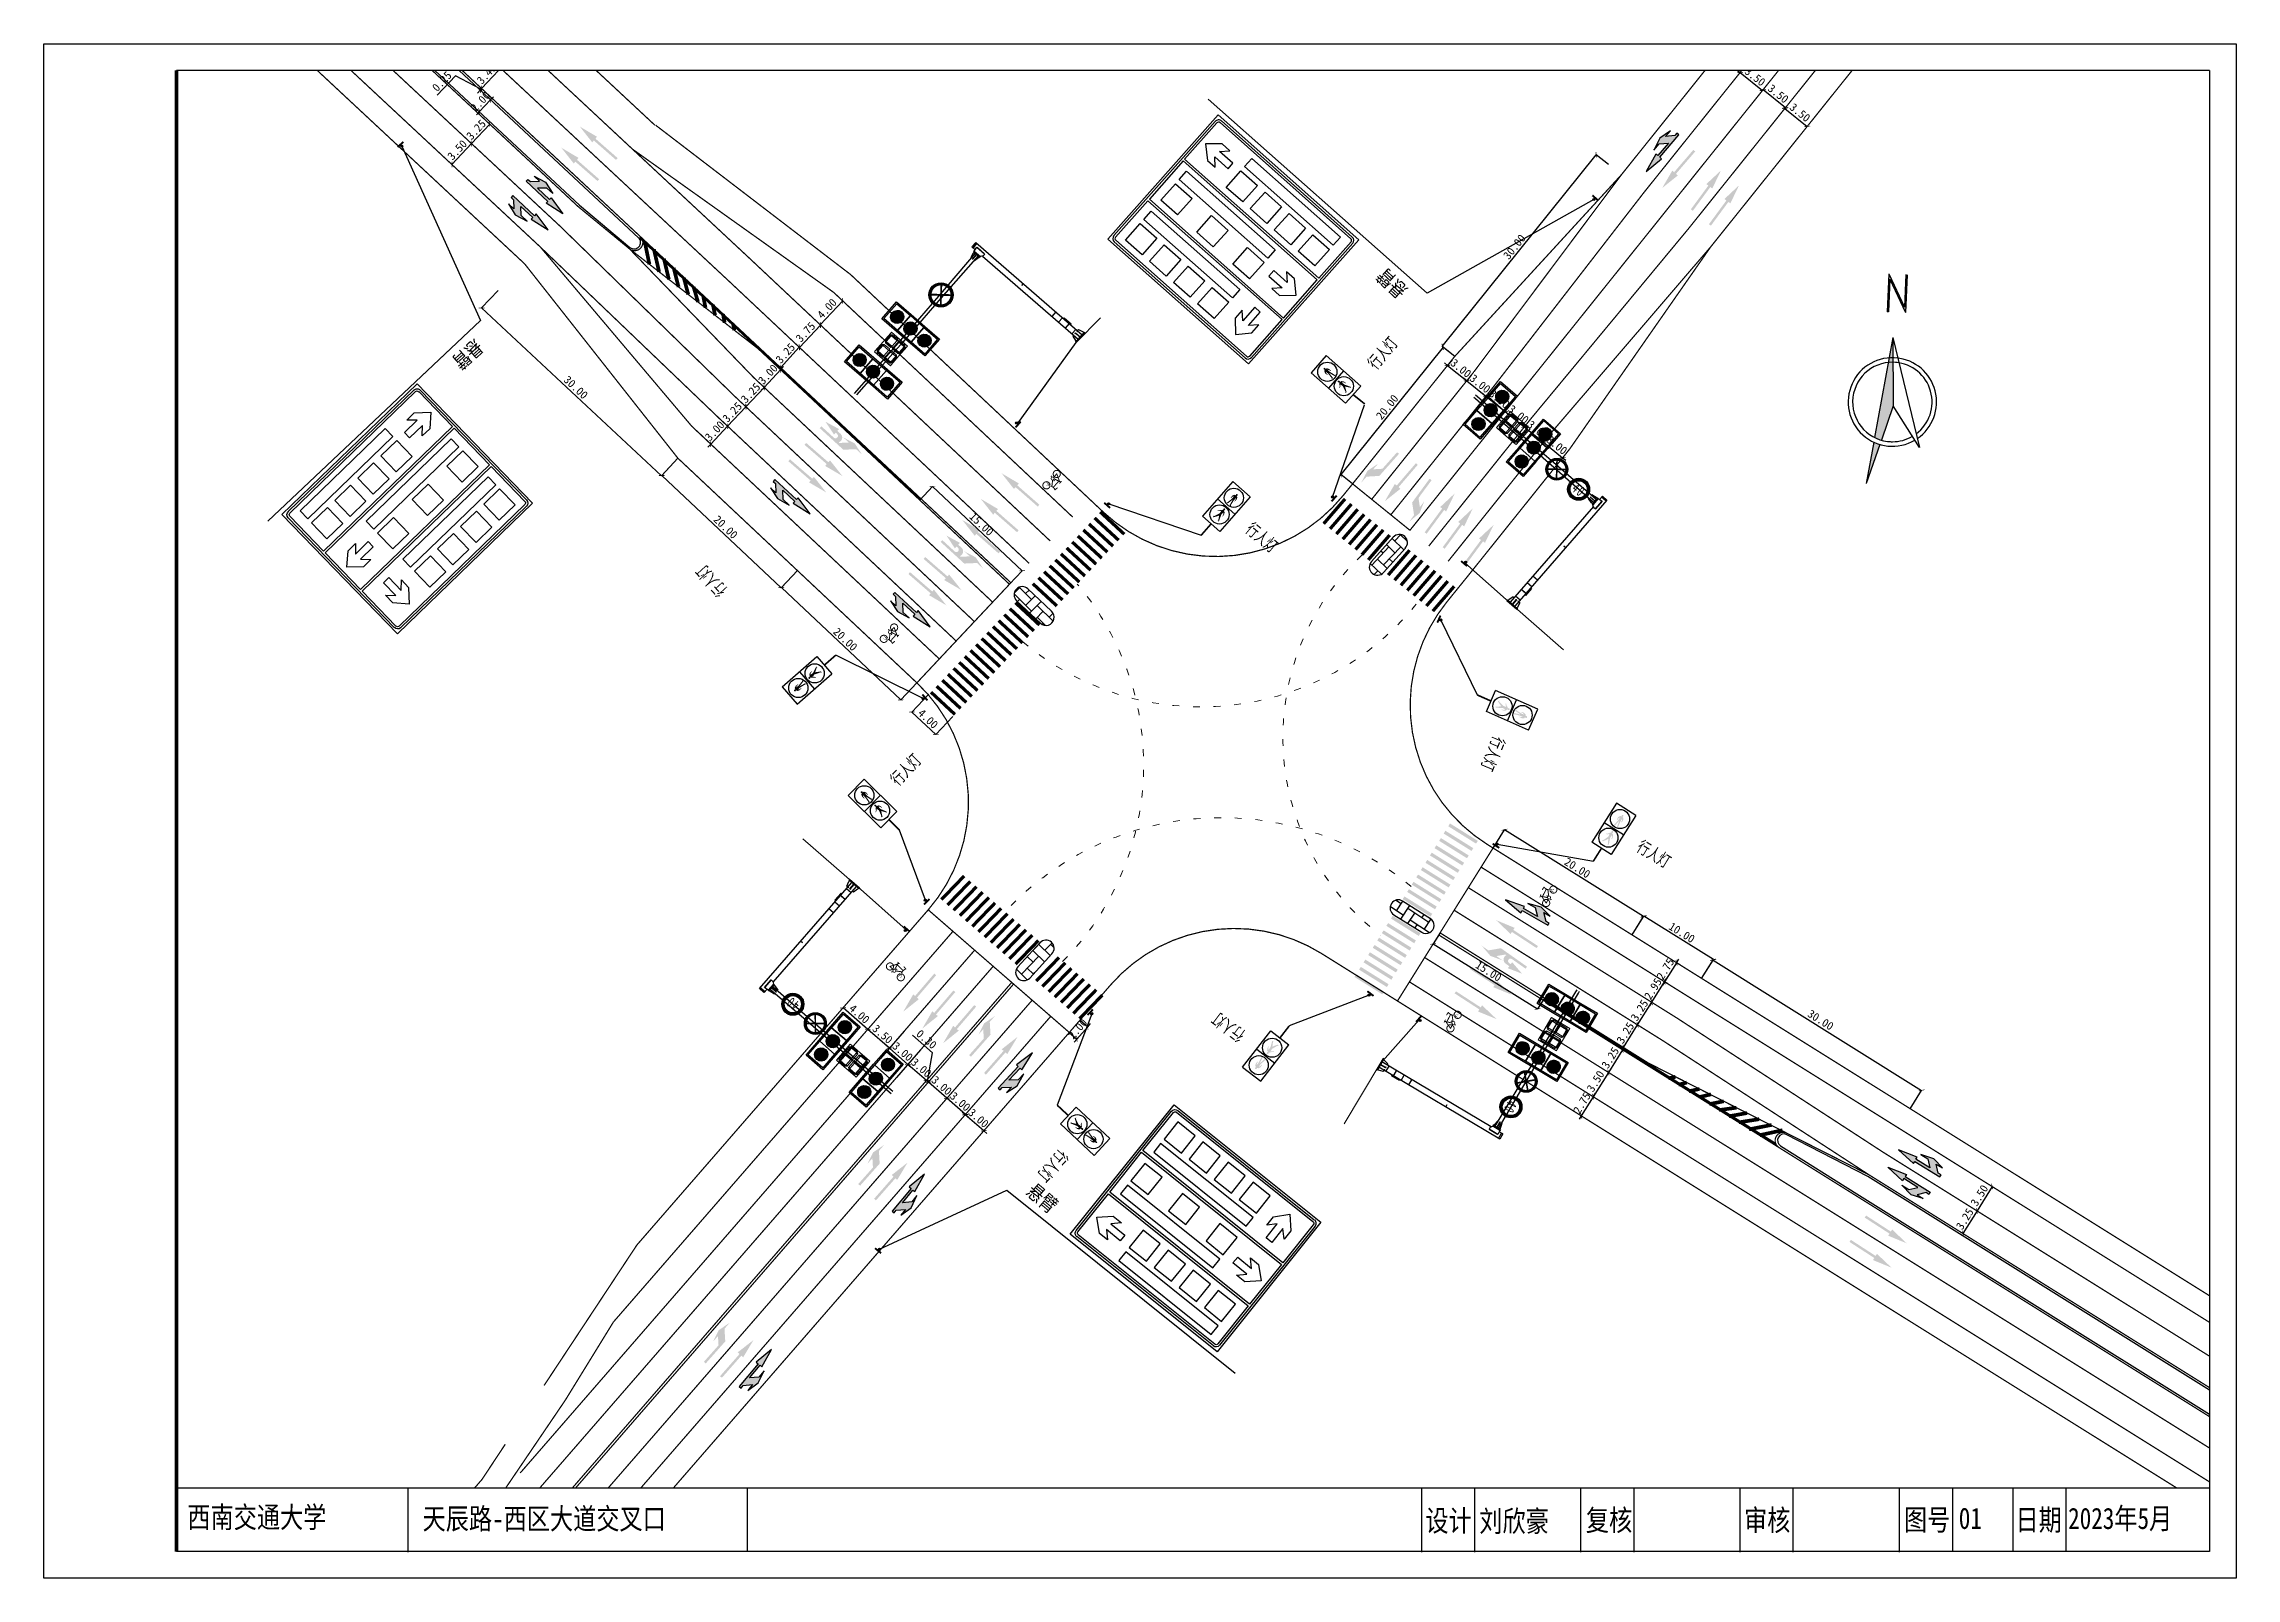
# Paper-space layout '布局1' of a CAD drawing. Header units: millimetres. Extents: x 368 to 781, y -46 to 243.
# The model-space entities are those that its viewports show. They can reach past a viewport. Long polylines and large blocks are cut down to what shows.
import ezdxf
from ezdxf.enums import TextEntityAlignment as Align

# ---------------------------------------------------------------- set-up
doc = ezdxf.new("R2010")
doc.units = ezdxf.units.MM
doc.linetypes.add('DASHDOT', pattern=[25.4, 12.7, -6.35, 0, -6.35])
doc.linetypes.add('JTSS01', pattern=[6, 2, -4])
for name, color, linetype in [('@-中心线', 2, 'Continuous'), ('@-交通信号', 7, 'Continuous'), ('@-交通标志', 7, 'Continuous'), ('@-交通设施', 7, 'Continuous'), ('@-图框', 7, 'Continuous'), ('@-地面图案', 7, 'Continuous'), ('@-指北针1', 7, 'Continuous'), ('@-标注', 7, 'Continuous'), ('@-注释', 7, 'Continuous'), ('@-视口', 7, 'Continuous'), ('@-路面标线', 7, 'Continuous'), ('@-路面边线', 7, 'Continuous'), ('@-辅助设计', 4, 'Continuous'), ('@-隔离岛', 3, 'Continuous'), ('@-隔离栏', 7, 'Continuous'), ('RD-中线', 1, 'DASHDOT')]:
    doc.layers.add(name, color=color, linetype=linetype)
doc.layers.add('@-道路标线', color=7, linetype='Continuous', lineweight=0)
doc.layers.get('0').off()
doc.layers.get('@-辅助设计').off()
doc.styles.add('--黑体', font='simhei.ttf')
doc.styles.add('-黑体', font='simhei.ttf', dxfattribs={"width": 0.8})
doc.styles.add('宋体', font='')
doc.styles.add('标线文字样式', font='simhei.ttf')
doc.styles.add('黑体', font='simhei.ttf', dxfattribs={"width": 0.8})
doc.styles.get('宋体').set_extended_font_data('SimSun')
doc.linetypes.add('FENCELINE1', pattern='A,6.35,-2.54,[133,ltypeshp.shx,S=2.54,R=0,X=-2.54,Y=0],-2.54,25.4', length=36.83)
doc.dimstyles.new('标志标注', dxfattribs={"dimtxt": 1, "dimasz": 0.5, "dimexe": 0, "dimexo": 0, "dimgap": 0.25, "dimtad": 1, "dimzin": 0, "dimdsep": 46, "dimtxsty": '--黑体', "dimblk": 'ARCHTICK', "dimcen": 0.09, "dimadec": 0, "dimazin": 0, "dimtfac": 1, "dimtix": 1, "dimtmove": 1, "dimatfit": 0, "dimfxl": 1, "dimtolj": 1, "dimtzin": 0, "dimarcsym": 0})

psp = doc.layouts.new('布局1')

msp = doc.modelspace()

# ---------------------------------------------------------------- texts
at = {"layer": '@-交通信号', "style": '宋体', "width": 0.7}
for rotation, p in [(49.76961, (67712.205, 50829.608, 31.077)), (320.11603, (67696.188, 50810.027, 31.077)), (132.47771, (67633.141, 50802.864, 31.077)), (247.40879, (67726.622, 50785.126)), (46.52399, (67653.918, 50778.849)), (328.8775, (67743.893, 50771.095, 36.314)), (143.42141, (67696.364, 50748.833)), (228.17245, (67673.667, 50734.681, 31.077))]:
    msp.add_text('行人灯', height=1.5, rotation=rotation, dxfattribs=at).set_placement(p)
at = {"layer": '@-交通标志', "style": '-黑体', "width": 0.8}
for rotation, p in [(136.84082, (67716.207, 50839.514)), (221.76234, (67602.315, 50833.533)), (319.72978, (67669.426, 50729.242))]:
    msp.add_text('悬臂', height=1.8, rotation=rotation, dxfattribs=at).set_placement(p)
at = {"layer": '@-交通标志', "color": 7, "attachment_point": 8, "style": '标线文字样式'}
for s, insert, char_height, rotation in [('\\W0.6667;4', (67736.221, 50814.824, 268.157), 1.2443, 320.38003), ('{\\W0.666667;0}', (67736.781, 50814.362, 268.157), 1.24427, 320.38003), ('{\\W0.666667;0}', (67641.21, 50753.057, -26.432), 1.24427, 142.1505), ('\\W0.6667;4', (67641.783, 50752.612, -26.432), 1.2443, 142.1505), ('{\\W0.666667;0}', (67727.915, 50739.784, -26.432), 1.24427, 242.03972), ('\\W0.6667;4', (67728.255, 50740.426, -26.432), 1.2443, 242.03972)]:
    msp.add_mtext(s, dxfattribs=dict(at, insert=insert, char_height=char_height, rotation=rotation))

# ---------------------------------------------------------------- blocks, each defined once
blk = doc.blocks.new('A$C5F2A30DC')
at = {"layer": '@-图框', "color": 7}
for p, q in [((408, 284), (25, 284)), ((408, 284), (408, 5)), ((68.64, 4.92), (68.64, 16.92)), ((132.55, 5), (132.55, 17)), ((259.57, 4.9), (259.57, 16.9)), ((269.57, 4.9), (269.57, 16.9)), ((289.57, 4.9), (289.57, 16.9)), ((299.57, 4.9), (299.57, 16.9)), ((319.57, 4.9), (319.57, 16.9)), ((329.57, 4.9), (329.57, 16.9)), ((349.57, 4.9), (349.57, 16.9)), ((359.66, 5), (359.66, 17)), ((371, 5), (371, 17)), ((381, 5), (381, 17)), ((408, 5), (25, 5))]:
    blk.add_line(p, q, dxfattribs=at)
at = {"layer": '@-图框', "color": 7, "linetype": 'ByBlock'}
blk.add_line((25, 17), (408, 17), dxfattribs=at)
at = {"layer": '@-图框'}
blk.add_lwpolyline([(0, 289), (413, 289), (413, 0), (0, 0)], close=True, dxfattribs=at)
at = {"layer": '@-图框', "color": 7}
blk.add_lwpolyline([(25, 5, 0.7, 0.7, 0), (25, 284, 0.7, 0.7, 0)], format="xyseb", dxfattribs=at)
at = {"layer": '@-图框', "color": 7, "style": '黑体', "width": 0.8}
for s, p in [('设计', (264.63, 10.88)), ('复核', (294.86, 11)), ('审核', (324.66, 11.01)), ('图号', (354.78, 10.96)), ('日期', (375.79, 11.01))]:
    blk.add_text(s, height=4, dxfattribs=at).set_placement(p, align=Align.MIDDLE)
at = {"layer": '@-图框', "color": 7, "style": '黑体', "width": 0.8, "flags": 8}
for tag, p in [('西南交通大学', (27.04, 9.47)), ('项目名', (71.35, 9.2)), ('图纸名', (134.03, 9.15)), ('设计者', (270.42, 8.73)), ('制图者', (301.14, 9.09)), ('审核者', (330.56, 8.87)), ('01', (360.74, 9.28)), ('日期', (381.35, 9.26))]:
    blk.add_attdef(tag, p, '', height=4, dxfattribs=at)
blk = doc.blocks.new('6米直行加右转')
at = {"layer": '@-地面图案'}
blk.add_hatch(color=256, dxfattribs=at).paths.add_polyline_path([(1.6, -0.15), (3.6, -0.15), (3.6, -0.45), (6, 0), (3.6, 0.45), (3.6, 0.15), (0, 0.15), (0, -0.15), (0.4, -0.15), (1.2, -0.95), (0.3, -0.95), (1.8, -1.35), (3.4, -0.95), (2.4, -0.95)])
at = {"layer": '@-地面图案', "linetype": 'Continuous'}
blk.add_lwpolyline([(1.8, -1.35), (3.4, -0.95), (2.4, -0.95), (1.6, -0.15), (3.6, -0.15), (3.6, -0.45), (6, 0), (3.6, 0.45), (3.6, 0.15), (0, 0.15), (0, -0.15), (0.4, -0.15), (1.2, -0.95), (0.3, -0.95)], close=True, dxfattribs=at)
blk = doc.blocks.new('A$C4D5C2BD2')
at = {"layer": '@-交通信号', "linetype": 'ByBlock', "lineweight": -3}
h = blk.add_hatch(color=14, dxfattribs=at)
edge = h.paths.add_edge_path()
edge.add_line((0.98, 0.31), (0.9, 0.53))
edge.add_line((0.9, 0.53), (0, 0.22))
edge.add_line((0, 0.22), (0.08, 0))
edge.add_line((0.08, 0), (0.98, 0.31))
blk.add_hatch(color=14, dxfattribs=at).paths.add_polyline_path([(0.56, 0.51, 1), (0.29, 0.51, 1)])
at = {"layer": '@-交通信号', "color": 14}
blk.add_circle((0.42, 0.51, 363.65), 0.132, dxfattribs=at)
blk = doc.blocks.new('A$C3CD052C4')
at = {"layer": '@-交通信号'}
h = blk.add_hatch(color=256, dxfattribs=at)
h.paths.add_polyline_path([(0.2, 4.36), (0.3, 4.18), (0.32, 3.93), (0.38, 3.97), (0.4, 4.28), (0.28, 4.55), (0.12, 4.59), (0.14, 4.65), (0.16, 4.72), (0.14, 4.78), (0.1, 4.81), (0.04, 4.83), (-0.01, 4.81), (-0.06, 4.78), (-0.07, 4.72), (-0.05, 4.65), (-0.03, 4.59), (-0.19, 4.55), (-0.32, 4.28), (-0.3, 3.97), (-0.23, 3.93), (-0.22, 4.18), (-0.11, 4.36), (-0.11, 3.97), (-0.23, 3.27), (-0.28, 3.26), (-0.29, 3.19), (-0.11, 3.19), (0.04, 3.97), (0.2, 3.19), (0.38, 3.19), (0.36, 3.26), (0.32, 3.27), (0.2, 3.97)])
h.paths.add_polyline_path([(-0.06, 1.64), (-0.35, 0.92), (-0.46, 0.92), (-0.48, 0.89), (-0.31, 0.78), (0.08, 1.4), (0.39, 0.86), (0.36, 0.82), (0.36, 0.8), (0.41, 0.78), (0.51, 0.86), (0.2, 1.64), (0.22, 2.02), (0.37, 1.86), (0.41, 1.6), (0.47, 1.64), (0.44, 1.95), (0.3, 2.15), (0.13, 2.21), (0.13, 2.25, 0.207228), (0.13, 2.45, 0.071106), (0.12, 2.47, 0.097589), (0.1, 2.48, 0.022233), (0.08, 2.49, 0.040799), (0.07, 2.49, 0.045979), (0.05, 2.5, 0.036358), (0.01, 2.49, 0.028309), (-0.01, 2.49, 0.024691), (-0.03, 2.48, 0.079385), (-0.06, 2.47, 0.12435), (-0.07, 2.45, 0.081145), (-0.07, 2.44, 0.069556), (-0.07, 2.41, 0.00473), (-0.07, 2.4, 0.009011), (-0.07, 2.4, 0.057142), (-0.06, 2.38, -0.068241), (-0.06, 2.37, -0.124353), (-0.06, 2.35, 0.089456), (-0.06, 2.32, 0.014819), (-0.06, 2.3, -0.022419), (-0.06, 2.28, 0.042847), (-0.06, 2.27, 0.182875), (-0.05, 2.26, 0.101619), (-0.05, 2.26, 0.029922), (0, 2.25), (0, 2.2), (-0.11, 2.18), (-0.18, 2.09), (-0.29, 1.94), (-0.33, 1.9), (-0.51, 1.79), (-0.45, 1.75), (-0.26, 1.85), (-0.22, 1.88), (-0.11, 2.02)])
for p, q in [((-1.4, 5.61), (-1.4, 0)), ((1.4, 5.61), (-1.4, 5.61)), ((1.4, 5.61), (1.4, 0)), ((1.4, 2.8), (-1.4, 2.8)), ((1.4, 0), (-1.4, 0))]:
    blk.add_line(p, q, dxfattribs=at)
at = {"layer": '@-交通信号', "color": 1}
blk.add_circle((0, 4.21), 1.17, dxfattribs=at)
at = {"layer": '@-交通信号', "color": 3}
blk.add_circle((0.02, 1.53), 1.17, dxfattribs=at)
blk = doc.blocks.new('A$C42B20481')
at = {"layer": '@-交通信号', "linetype": 'ByBlock', "lineweight": -3}
for points in [[(0.13, 0, 1), (-0.13, 0, 1)], [(0.46, -0.37), (0.46, -0.14), (-0.5, -0.14), (-0.5, -0.37)]]:
    blk.add_hatch(color=14, dxfattribs=at).paths.add_polyline_path(points)
at = {"layer": '@-交通信号', "color": 14}
blk.add_circle((0, 0), 0.132, dxfattribs=at)
blk = doc.blocks.new('A$C5D3B22B4')
at = {"layer": '@-交通信号'}
for p, q in [((-19.02, 16.37), (-19.33, 16.37)), ((-13.86, 16.38), (-19.02, 16.37)), ((-6.76, 16.4), (-13.86, 16.38)), ((0.12, 16.44), (-6.76, 16.4)), ((-0.02, 16.63), (-0.63, 16.5)), ((-0.63, 16.5), (-0.63, 16.44)), ((-0.63, 16.22), (-0.63, 16.18)), ((-0.63, 16.22), (0.12, 16.22)), ((-0.63, 16.18), (0.12, 16.18)), ((0.12, 16.63), (-0.02, 16.63)), ((0.12, 16.7), (0.12, 15.69)), ((0.12, 16.7), (0.25, 16.7)), ((0.18, 16.7), (0.18, 15.69)), ((0.25, 16.7), (0.81, 16.76)), ((0.25, 16.7), (0.25, 15.69)), ((0.44, 17.24), (1.18, 17.24)), ((0.44, 17.24), (0.44, 16.72)), ((1.18, 17.07), (0.44, 17.07)), ((1.11, 17.24), (0.51, 17.24)), ((1.11, 17.24), (0.51, 17.24)), ((0.51, 17.24), (0.51, 17.24)), ((0.51, 17.24), (0.51, 17.24)), ((0.51, 17.24), (0.51, 17.24)), ((0.81, 16.76), (0.81, 15.51)), ((0.81, 15.51), (0.81, 16.69)), ((1.18, 17.24), (1.18, 0.08)), ((-19.02, 16.02), (-19.29, 16.02)), ((-13.85, 16), (-19.02, 16.02)), ((-6.76, 15.99), (-13.85, 16)), ((0.12, 15.96), (-6.76, 15.99)), ((-0.63, 15.96), (-0.63, 15.91)), ((-0.02, 15.77), (-0.63, 15.91)), ((0.12, 15.77), (-0.02, 15.77)), ((0.12, 15.69), (0.25, 15.69)), ((0.51, 15.5), (0.25, 15.69)), ((0.44, 15.56), (0.44, 0.08)), ((0.51, 15.5), (0.81, 15.5)), ((0.89, 9.58), (1.22, 9.58)), ((0.89, 9.58), (1.21, 9.58)), ((1.18, 4.32), (0.44, 4.32)), ((1.18, 3.24), (0.44, 3.24)), ((1.18, 3.07), (1.3, 3.07)), ((1.3, 3.07), (1.3, 1.94)), ((0, 0.08), (1.62, 0.08)), ((0, 0.08), (0, 0)), ((0, 0), (1.62, 0)), ((0.28, 0.82), (0.12, 0.22)), ((0.12, 0.22), (0.12, 0.08)), ((0.37, 0.82), (0.28, 0.82)), ((0.44, 0.81), (0.35, 0.81)), ((0.44, 0.82), (0.36, 0.82)), ((0.38, 0.81), (0.44, 0.81)), ((1.03, 2.16), (0.44, 2.16)), ((1.18, 2.16), (0.44, 2.16)), ((1.18, 2.16), (0.44, 2.16)), ((1.03, 2.16), (0.44, 2.16)), ((1.18, 1.08), (0.44, 1.08)), ((0.71, 0.82), (0.75, 0.82)), ((0.71, 0.81), (0.75, 0.81)), ((0.79, 0.82), (0.79, 0.08)), ((0.79, 0.82), (0.83, 0.82)), ((0.83, 0.82), (0.83, 0.08)), ((1.03, 0.81), (1.08, 0.81)), ((1.18, 1.94), (1.3, 1.94)), ((1.18, 0.82), (1.28, 0.82)), ((1.18, 0.81), (1.29, 0.81)), ((1.25, 0.82), (1.36, 0.82)), ((1.36, 0.82), (1.52, 0.22)), ((1.52, 0.22), (1.52, 0.08)), ((1.62, 0.08), (1.62, 0))]:
    blk.add_line(p, q, dxfattribs=at)
blk = doc.blocks.new('A$C2B1B455F')
at = {"layer": '@-交通信号'}
h = blk.add_hatch(color=256, dxfattribs=at)
h.paths.add_polyline_path([(0, 2.31), (0, 0.73), (0, -0.73), (0, -2.31), (-1.82, -2.31), (-1.82, -0.73), (-1.82, 0.73), (-1.82, 2.31)])
h.paths.add_polyline_path([(-0.11, 2.2), (-0.11, 0.73), (-0.11, -0.73), (-0.11, -2.2), (-1.71, -2.2), (-1.71, -0.73), (-1.71, 0.73), (-1.71, 2.2)], flags=16)
for p, q in [((-1.82, 0.73), (-1.82, 2.31)), ((-1.82, 2.31), (0, 2.31)), ((-1.71, 0.73), (-1.71, 2.2)), ((-1.71, 2.2), (-0.11, 2.2)), ((-0.93, 1.47), (-1.26, 1.79)), ((-0.94, 1.47), (-1.26, 1.79)), ((-0.91, 1.47), (-1.25, 1.81)), ((-0.92, 1.47), (-1.25, 1.8)), ((-0.9, 1.47), (-1.24, 1.81)), ((-0.9, 1.5), (-1.23, 1.82)), ((-0.9, 1.49), (-1.23, 1.82)), ((-0.9, 1.51), (-1.22, 1.83)), ((-0.9, 1.53), (-1.21, 1.84)), ((-0.9, 1.52), (-1.21, 1.84)), ((-0.9, 1.55), (-1.2, 1.85)), ((-0.9, 1.57), (-1.19, 1.86)), ((-0.9, 1.56), (-1.19, 1.85)), ((-0.9, 1.58), (-1.18, 1.86)), ((-0.9, 1.61), (-1.17, 1.87)), ((-0.9, 1.59), (-1.17, 1.87)), ((-0.9, 1.62), (-1.16, 1.88)), ((-0.9, 1.63), (-1.15, 1.88)), ((-0.9, 1.66), (-1.14, 1.89)), ((-0.9, 1.64), (-1.14, 1.89)), ((-0.9, 1.67), (-1.13, 1.89)), ((-0.9, 1.68), (-1.12, 1.9)), ((-0.9, 1.69), (-1.11, 1.9)), ((-0.9, 1.72), (-1.1, 1.91)), ((-0.9, 1.7), (-1.1, 1.91)), ((-0.9, 1.73), (-1.09, 1.91)), ((-0.9, 1.74), (-1.08, 1.92)), ((-0.9, 1.75), (-1.07, 1.92)), ((-0.9, 1.76), (-1.06, 1.92)), ((-0.9, 1.78), (-1.05, 1.93)), ((-0.9, 1.79), (-1.04, 1.93)), ((-0.9, 1.8), (-1.03, 1.93)), ((-0.9, 1.82), (-1.02, 1.94)), ((-0.9, 1.81), (-1.02, 1.93)), ((-0.9, 1.84), (-1.01, 1.94)), ((-0.9, 1.85), (-1, 1.94)), ((-0.9, 1.86), (-0.99, 1.94)), ((-0.9, 1.87), (-0.97, 1.94)), ((-0.9, 1.88), (-0.96, 1.95)), ((-0.9, 1.9), (-0.95, 1.95)), ((-0.9, 1.91), (-0.94, 1.95)), ((-0.9, 1.92), (-0.93, 1.95)), ((-0.9, 1.93), (-0.92, 1.95)), ((-0.9, 1.94), (-0.91, 1.95)), ((-0.42, 1.47), (-0.9, 1.95)), ((-0.43, 1.47), (-0.9, 1.94)), ((-0.44, 1.47), (-0.9, 1.93)), ((-0.45, 1.47), (-0.9, 1.92)), ((-0.46, 1.47), (-0.9, 1.91)), ((-0.47, 1.47), (-0.9, 1.9)), ((-0.49, 1.47), (-0.9, 1.88)), ((-0.5, 1.47), (-0.9, 1.87)), ((-0.51, 1.47), (-0.9, 1.86)), ((-0.52, 1.47), (-0.9, 1.85)), ((-0.53, 1.47), (-0.9, 1.84)), ((-0.55, 1.47), (-0.9, 1.82)), ((-0.56, 1.47), (-0.9, 1.81)), ((-0.57, 1.47), (-0.9, 1.8)), ((-0.58, 1.47), (-0.9, 1.79)), ((-0.42, 1.49), (-0.88, 1.95)), ((-0.42, 1.5), (-0.87, 1.95)), ((-0.42, 1.51), (-0.86, 1.95)), ((-0.42, 1.52), (-0.84, 1.95)), ((-0.42, 1.54), (-0.83, 1.95)), ((-0.43, 1.55), (-0.82, 1.94)), ((-0.43, 1.57), (-0.8, 1.94)), ((-0.43, 1.58), (-0.79, 1.94)), ((-0.44, 1.6), (-0.77, 1.93)), ((-0.44, 1.62), (-0.75, 1.93)), ((-0.45, 1.64), (-0.73, 1.92)), ((-0.46, 1.66), (-0.71, 1.91)), ((-0.47, 1.68), (-0.69, 1.9)), ((-0.48, 1.7), (-0.67, 1.89)), ((-0.5, 1.73), (-0.63, 1.87)), ((-0.54, 1.79), (-0.58, 1.83)), ((-0.11, 2.2), (-0.11, 0.73)), ((0, 2.31), (0, 0.73)), ((-1.82, -0.73), (-1.82, 0.73)), ((-1.71, 0.73), (-0.11, 0.73)), ((-1.71, -0.73), (-1.71, 0.73)), ((-0.11, 0.73), (-1.71, 0.73)), ((-1.28, 1.47), (-1.38, 1.56)), ((-1.29, 1.47), (-1.38, 1.55)), ((-0.9, 0.99), (-1.38, 1.47)), ((-0.91, 0.98), (-1.38, 1.46)), ((-0.92, 0.98), (-1.38, 1.45)), ((-0.93, 0.99), (-1.38, 1.44)), ((-0.94, 0.99), (-1.38, 1.43)), ((-0.96, 0.99), (-1.38, 1.41)), ((-0.97, 0.99), (-1.38, 1.4)), ((-0.99, 0.99), (-1.38, 1.38)), ((-1.28, 0.03), (-1.38, 0.12)), ((-1.29, 0.03), (-1.38, 0.11)), ((-1.3, 0.03), (-1.38, 0.1)), ((-1.32, 0.03), (-1.38, 0.09)), ((-1.33, 0.03), (-1.38, 0.08)), ((-1.34, 0.03), (-1.38, 0.07)), ((-1.35, 0.03), (-1.38, 0.06)), ((-1.36, 0.03), (-1.38, 0.05)), ((-1.38, 0.03), (-1.38, 0.03)), ((-0.9, -0.45), (-1.38, 0.03)), ((-0.91, -0.46), (-1.38, 0.02)), ((-0.92, -0.46), (-1.38, 0.01)), ((-1.23, 1.47), (-1.37, 1.6)), ((-1.24, 1.47), (-1.37, 1.59)), ((-1.26, 1.47), (-1.37, 1.58)), ((-1.27, 1.47), (-1.37, 1.57)), ((-1, 0.99), (-1.37, 1.37)), ((-1.02, 1), (-1.37, 1.35)), ((-1.03, 1), (-1.37, 1.34)), ((-1.23, 0.03), (-1.37, 0.16)), ((-1.24, 0.03), (-1.37, 0.15)), ((-1.26, 0.03), (-1.37, 0.14)), ((-1.27, 0.03), (-1.37, 0.13)), ((-1.2, 1.47), (-1.36, 1.63)), ((-1.21, 1.47), (-1.36, 1.62)), ((-1.22, 1.47), (-1.36, 1.61)), ((-0.9, 1), (-1.36, 1.47)), ((-1.05, 1.01), (-1.36, 1.32)), ((-1.07, 1.01), (-1.36, 1.3)), ((-1.2, 0.03), (-1.36, 0.19)), ((-1.21, 0.03), (-1.36, 0.18)), ((-1.22, 0.03), (-1.36, 0.17)), ((-0.9, -0.44), (-1.36, 0.03)), ((-1.16, 1.47), (-1.35, 1.65)), ((-1.17, 1.47), (-1.35, 1.65)), ((-1.18, 1.47), (-1.35, 1.64)), ((-0.9, 1.02), (-1.35, 1.47)), ((-1.09, 1.02), (-1.35, 1.28)), ((-1.16, 0.03), (-1.35, 0.21)), ((-1.17, 0.03), (-1.35, 0.2)), ((-1.18, 0.03), (-1.35, 0.2)), ((-0.9, -0.43), (-1.35, 0.03)), ((-1.12, 1.47), (-1.34, 1.68)), ((-1.14, 1.47), (-1.34, 1.67)), ((-1.15, 1.47), (-1.34, 1.66)), ((-0.9, 1.03), (-1.34, 1.47)), ((-1.11, 1.03), (-1.34, 1.26)), ((-1.12, 0.03), (-1.34, 0.24)), ((-1.14, 0.03), (-1.34, 0.23)), ((-1.15, 0.03), (-1.34, 0.22)), ((-0.9, -0.41), (-1.34, 0.03)), ((-1.1, 1.47), (-1.33, 1.7)), ((-1.11, 1.47), (-1.33, 1.69)), ((-0.9, 1.04), (-1.33, 1.47)), ((-1.13, 1.04), (-1.33, 1.23)), ((-1.1, 0.03), (-1.33, 0.25)), ((-1.11, 0.03), (-1.33, 0.25)), ((-0.9, -0.4), (-1.33, 0.03)), ((-1.08, 1.47), (-1.32, 1.71)), ((-1.09, 1.47), (-1.32, 1.7)), ((-0.9, 1.05), (-1.32, 1.47)), ((-1.08, 0.03), (-1.32, 0.27)), ((-1.09, 0.03), (-1.32, 0.26)), ((-0.9, -0.39), (-1.32, 0.03)), ((-1.04, 1.47), (-1.31, 1.73)), ((-1.05, 1.47), (-1.31, 1.73)), ((-1.06, 1.47), (-1.31, 1.72)), ((-1.16, 1.06), (-1.31, 1.21)), ((-1.04, 0.03), (-1.31, 0.29)), ((-1.05, 0.03), (-1.31, 0.28)), ((-1.06, 0.03), (-1.31, 0.28)), ((-1.02, 1.47), (-1.3, 1.75)), ((-1.03, 1.47), (-1.3, 1.74)), ((-0.9, 1.06), (-1.3, 1.47)), ((-1.02, 0.03), (-1.3, 0.31)), ((-1.03, 0.03), (-1.3, 0.3)), ((-0.9, -0.38), (-1.3, 0.03)), ((-0.99, 1.47), (-1.29, 1.76)), ((-1, 1.47), (-1.29, 1.75)), ((-0.9, 1.08), (-1.29, 1.47)), ((-0.99, 0.03), (-1.29, 0.32)), ((-1, 0.03), (-1.29, 0.31)), ((-0.9, -0.36), (-1.29, 0.03)), ((-0.98, 1.47), (-1.28, 1.77)), ((-0.9, 1.09), (-1.28, 1.47)), ((-0.98, 0.03), (-1.28, 0.33)), ((-0.9, -0.35), (-1.28, 0.03)), ((-0.96, 1.47), (-1.27, 1.78)), ((-0.97, 1.47), (-1.27, 1.77)), ((-0.9, 1.1), (-1.27, 1.47)), ((-1.21, 1.09), (-1.27, 1.16)), ((-0.96, 0.03), (-1.27, 0.34)), ((-0.97, 0.03), (-1.27, 0.33)), ((-0.9, -0.34), (-1.27, 0.03)), ((-0.9, 1.11), (-1.26, 1.47)), ((-0.93, 0.03), (-1.26, 0.35)), ((-0.94, 0.03), (-1.26, 0.35)), ((-0.9, -0.33), (-1.26, 0.03)), ((-0.91, 0.03), (-1.25, 0.36)), ((-0.92, 0.03), (-1.25, 0.36)), ((-0.9, 1.12), (-1.24, 1.47)), ((-0.9, 0.03), (-1.24, 0.37)), ((-0.9, -0.32), (-1.24, 0.03)), ((-0.9, 1.14), (-1.23, 1.47)), ((-0.9, 0.06), (-1.23, 0.38)), ((-0.9, 0.04), (-1.23, 0.38)), ((-0.9, -0.3), (-1.23, 0.03)), ((-0.9, 1.15), (-1.22, 1.47)), ((-0.9, 0.07), (-1.22, 0.39)), ((-0.9, -0.29), (-1.22, 0.03)), ((-0.9, 1.16), (-1.21, 1.47)), ((-0.9, 0.09), (-1.21, 0.4)), ((-0.9, 0.08), (-1.21, 0.39)), ((-0.9, -0.28), (-1.21, 0.03)), ((-0.9, 1.17), (-1.2, 1.47)), ((-0.9, 0.1), (-1.2, 0.4)), ((-0.9, -0.27), (-1.2, 0.03)), ((-0.9, 0.13), (-1.19, 0.42)), ((-0.9, 0.12), (-1.19, 0.41)), ((-0.9, 1.19), (-1.18, 1.47)), ((-0.9, 0.14), (-1.18, 0.42)), ((-0.9, -0.26), (-1.18, 0.03)), ((-0.9, 1.2), (-1.17, 1.47)), ((-0.9, 0.17), (-1.17, 0.43)), ((-0.9, 0.15), (-1.17, 0.43)), ((-0.9, -0.24), (-1.17, 0.03)), ((-0.9, 1.21), (-1.16, 1.47)), ((-0.9, 0.18), (-1.16, 0.43)), ((-0.9, -0.23), (-1.16, 0.03)), ((-0.9, 1.22), (-1.15, 1.47)), ((-0.9, 0.19), (-1.15, 0.44)), ((-0.9, -0.22), (-1.15, 0.03)), ((-0.9, 1.23), (-1.14, 1.47)), ((-0.9, 0.21), (-1.14, 0.45)), ((-0.9, 0.2), (-1.14, 0.44)), ((-0.9, -0.21), (-1.14, 0.03)), ((-0.9, 0.23), (-1.13, 0.45)), ((-0.9, 1.25), (-1.12, 1.47)), ((-0.9, 0.24), (-1.12, 0.46)), ((-0.9, -0.2), (-1.12, 0.03)), ((-0.9, 1.26), (-1.11, 1.47)), ((-0.9, 0.25), (-1.11, 0.46)), ((-0.9, -0.18), (-1.11, 0.03)), ((-0.9, 1.27), (-1.1, 1.47)), ((-0.9, 0.27), (-1.1, 0.47)), ((-0.9, 0.26), (-1.1, 0.46)), ((-0.9, -0.17), (-1.1, 0.03)), ((-0.9, 1.28), (-1.09, 1.47)), ((-0.9, 0.29), (-1.09, 0.47)), ((-0.9, -0.16), (-1.09, 0.03)), ((-0.9, 1.29), (-1.08, 1.47)), ((-0.9, 0.3), (-1.08, 0.48)), ((-0.9, -0.15), (-1.08, 0.03)), ((-0.9, 0.31), (-1.07, 0.48)), ((-0.9, 1.31), (-1.06, 1.47)), ((-0.9, 0.32), (-1.06, 0.48)), ((-0.9, -0.14), (-1.06, 0.03)), ((-0.9, 1.32), (-1.05, 1.47)), ((-0.9, 0.33), (-1.05, 0.48)), ((-0.9, -0.12), (-1.05, 0.03)), ((-0.9, 1.33), (-1.04, 1.47)), ((-0.9, 0.35), (-1.04, 0.49)), ((-0.9, -0.11), (-1.04, 0.03)), ((-0.9, 1.34), (-1.03, 1.47)), ((-0.9, 0.36), (-1.03, 0.49)), ((-0.9, -0.1), (-1.03, 0.03)), ((-0.9, 1.35), (-1.02, 1.47)), ((-0.9, 0.38), (-1.02, 0.5)), ((-0.9, 0.37), (-1.02, 0.49)), ((-0.9, -0.09), (-1.02, 0.03)), ((-0.9, 0.39), (-1.01, 0.5)), ((-0.9, 1.37), (-1, 1.47)), ((-0.9, 0.41), (-1, 0.5)), ((-0.9, -0.08), (-1, 0.03)), ((-0.9, 1.38), (-0.99, 1.47)), ((-0.9, 0.42), (-0.99, 0.5)), ((-0.9, -0.06), (-0.99, 0.03)), ((-0.9, 1.39), (-0.98, 1.47)), ((-0.9, -0.05), (-0.98, 0.03)), ((-0.9, 1.4), (-0.97, 1.47)), ((-0.9, 0.43), (-0.97, 0.5)), ((-0.9, -0.04), (-0.97, 0.03)), ((-0.9, 1.41), (-0.96, 1.47)), ((-0.9, 0.44), (-0.96, 0.5)), ((-0.9, -0.03), (-0.96, 0.03)), ((-0.9, 0.45), (-0.95, 0.51)), ((-0.9, 1.43), (-0.94, 1.47)), ((-0.9, 0.47), (-0.94, 0.51)), ((-0.9, -0.02), (-0.94, 0.03)), ((-0.9, 1.44), (-0.93, 1.47)), ((-0.9, 0.48), (-0.93, 0.51)), ((-0.9, 0), (-0.93, 0.03)), ((-0.9, 1.45), (-0.92, 1.47)), ((-0.9, 0.49), (-0.92, 0.51)), ((-0.9, 0.01), (-0.92, 0.03)), ((-0.9, 1.46), (-0.91, 1.47)), ((-0.9, 0.5), (-0.91, 0.51)), ((-0.9, 0.02), (-0.91, 0.03)), ((-0.59, 1.47), (-0.9, 1.78)), ((-0.61, 1.47), (-0.9, 1.76)), ((-0.62, 1.47), (-0.9, 1.75)), ((-0.63, 1.47), (-0.9, 1.74)), ((-0.64, 1.47), (-0.9, 1.73)), ((-0.65, 1.47), (-0.9, 1.72)), ((-0.67, 1.47), (-0.9, 1.7)), ((-0.68, 1.47), (-0.9, 1.69)), ((-0.69, 1.47), (-0.9, 1.68)), ((-0.7, 1.47), (-0.9, 1.67)), ((-0.71, 1.47), (-0.9, 1.66)), ((-0.73, 1.47), (-0.9, 1.64)), ((-0.74, 1.47), (-0.9, 1.63)), ((-0.75, 1.47), (-0.9, 1.62)), ((-0.76, 1.47), (-0.9, 1.61)), ((-0.77, 1.47), (-0.9, 1.59)), ((-0.79, 1.47), (-0.9, 1.58)), ((-0.8, 1.47), (-0.9, 1.57)), ((-0.81, 1.47), (-0.9, 1.56)), ((-0.82, 1.47), (-0.9, 1.55)), ((-0.83, 1.47), (-0.9, 1.53)), ((-0.85, 1.47), (-0.9, 1.52)), ((-0.86, 1.47), (-0.9, 1.51)), ((-0.87, 1.47), (-0.9, 1.5)), ((-0.88, 1.47), (-0.9, 1.49)), ((-0.56, 1.13), (-0.9, 1.47)), ((-0.9, 1.47), (-0.9, 1.47)), ((-0.56, 1.12), (-0.9, 1.46)), ((-0.57, 1.12), (-0.9, 1.45)), ((-0.58, 1.11), (-0.9, 1.44)), ((-0.58, 1.11), (-0.9, 1.43)), ((-0.59, 1.1), (-0.9, 1.41)), ((-0.59, 1.09), (-0.9, 1.4)), ((-0.6, 1.09), (-0.9, 1.39)), ((-0.61, 1.08), (-0.9, 1.38)), ((-0.61, 1.08), (-0.9, 1.37)), ((-0.62, 1.07), (-0.9, 1.35)), ((-0.63, 1.07), (-0.9, 1.34)), ((-0.64, 1.06), (-0.9, 1.33)), ((-0.64, 1.06), (-0.9, 1.32)), ((-0.65, 1.05), (-0.9, 1.31)), ((-0.66, 1.05), (-0.9, 1.29)), ((-0.67, 1.05), (-0.9, 1.28)), ((-0.67, 1.04), (-0.9, 1.27)), ((-0.68, 1.04), (-0.9, 1.26)), ((-0.69, 1.03), (-0.9, 1.25)), ((-0.7, 1.03), (-0.9, 1.23)), ((-0.71, 1.03), (-0.9, 1.22)), ((-0.71, 1.02), (-0.9, 1.21)), ((-0.72, 1.02), (-0.9, 1.2)), ((-0.73, 1.02), (-0.9, 1.19)), ((-0.74, 1.01), (-0.9, 1.17)), ((-0.75, 1.01), (-0.9, 1.16)), ((-0.76, 1.01), (-0.9, 1.15)), ((-0.77, 1), (-0.9, 1.14)), ((-0.78, 1), (-0.9, 1.12)), ((-0.79, 1), (-0.9, 1.11)), ((-0.8, 1), (-0.9, 1.1)), ((-0.81, 0.99), (-0.9, 1.09)), ((-0.82, 0.99), (-0.9, 1.08)), ((-0.83, 0.99), (-0.9, 1.06)), ((-0.84, 0.99), (-0.9, 1.05)), ((-0.85, 0.99), (-0.9, 1.04)), ((-0.86, 0.99), (-0.9, 1.03)), ((-0.87, 0.99), (-0.9, 1.02)), ((-0.88, 0.98), (-0.9, 1)), ((-0.42, 0.03), (-0.9, 0.51)), ((-0.43, 0.03), (-0.9, 0.5)), ((-0.44, 0.03), (-0.9, 0.49)), ((-0.45, 0.03), (-0.9, 0.48)), ((-0.46, 0.03), (-0.9, 0.47)), ((-0.47, 0.03), (-0.9, 0.45)), ((-0.49, 0.03), (-0.9, 0.44)), ((-0.5, 0.03), (-0.9, 0.43)), ((-0.51, 0.03), (-0.9, 0.42)), ((-0.52, 0.03), (-0.9, 0.41)), ((-0.53, 0.03), (-0.9, 0.39)), ((-0.55, 0.03), (-0.9, 0.38)), ((-0.56, 0.03), (-0.9, 0.37)), ((-0.57, 0.03), (-0.9, 0.36)), ((-0.58, 0.03), (-0.9, 0.35)), ((-0.59, 0.03), (-0.9, 0.33)), ((-0.61, 0.03), (-0.9, 0.32)), ((-0.62, 0.03), (-0.9, 0.31)), ((-0.63, 0.03), (-0.9, 0.3)), ((-0.64, 0.03), (-0.9, 0.29)), ((-0.65, 0.03), (-0.9, 0.27)), ((-0.67, 0.03), (-0.9, 0.26)), ((-0.68, 0.03), (-0.9, 0.25)), ((-0.69, 0.03), (-0.9, 0.24)), ((-0.7, 0.03), (-0.9, 0.23)), ((-0.71, 0.03), (-0.9, 0.21)), ((-0.73, 0.03), (-0.9, 0.2)), ((-0.74, 0.03), (-0.9, 0.19)), ((-0.75, 0.03), (-0.9, 0.18)), ((-0.76, 0.03), (-0.9, 0.17)), ((-0.77, 0.03), (-0.9, 0.15)), ((-0.79, 0.03), (-0.9, 0.14)), ((-0.8, 0.03), (-0.9, 0.13)), ((-0.81, 0.03), (-0.9, 0.12)), ((-0.82, 0.03), (-0.9, 0.1)), ((-0.83, 0.03), (-0.9, 0.09)), ((-0.85, 0.03), (-0.9, 0.08)), ((-0.86, 0.03), (-0.9, 0.07)), ((-0.87, 0.03), (-0.9, 0.06)), ((-0.88, 0.03), (-0.9, 0.04)), ((-0.56, -0.31), (-0.9, 0.03)), ((-0.9, 0.03), (-0.9, 0.03)), ((-0.56, -0.32), (-0.9, 0.02)), ((-0.57, -0.32), (-0.9, 0.01)), ((-0.55, 1.14), (-0.88, 1.47)), ((-0.42, 0.04), (-0.88, 0.51)), ((-0.55, -0.31), (-0.88, 0.03)), ((-0.55, 1.14), (-0.87, 1.47)), ((-0.42, 0.06), (-0.87, 0.51)), ((-0.55, -0.3), (-0.87, 0.03)), ((-0.54, 1.15), (-0.86, 1.47)), ((-0.42, 0.07), (-0.86, 0.51)), ((-0.54, -0.29), (-0.86, 0.03)), ((-0.53, 1.15), (-0.85, 1.47)), ((-0.53, -0.29), (-0.85, 0.03)), ((-0.42, 0.08), (-0.84, 0.51)), ((-0.53, 1.16), (-0.83, 1.47)), ((-0.42, 0.1), (-0.83, 0.5)), ((-0.53, -0.28), (-0.83, 0.03)), ((-0.52, 1.17), (-0.82, 1.47)), ((-0.43, 0.11), (-0.82, 0.5)), ((-0.52, -0.27), (-0.82, 0.03)), ((-0.52, 1.17), (-0.81, 1.47)), ((-0.52, -0.27), (-0.81, 0.03)), ((-0.51, 1.18), (-0.8, 1.47)), ((-0.43, 0.13), (-0.8, 0.5)), ((-0.51, -0.26), (-0.8, 0.03)), ((-0.51, 1.19), (-0.79, 1.47)), ((-0.43, 0.14), (-0.79, 0.49)), ((-0.51, -0.25), (-0.79, 0.03)), ((-0.5, 1.2), (-0.77, 1.47)), ((-0.44, 0.16), (-0.77, 0.49)), ((-0.5, -0.25), (-0.77, 0.03)), ((-0.5, 1.2), (-0.76, 1.47)), ((-0.5, -0.24), (-0.76, 0.03)), ((-0.49, 1.21), (-0.75, 1.47)), ((-0.44, 0.18), (-0.75, 0.48)), ((-0.49, -0.23), (-0.75, 0.03)), ((-0.49, 1.22), (-0.74, 1.47)), ((-0.49, -0.22), (-0.74, 0.03)), ((-0.48, 1.23), (-0.73, 1.47)), ((-0.45, 0.19), (-0.73, 0.48)), ((-0.48, -0.22), (-0.73, 0.03)), ((-0.48, 1.23), (-0.71, 1.47)), ((-0.46, 0.21), (-0.71, 0.47)), ((-0.48, -0.21), (-0.71, 0.03)), ((-0.48, 1.24), (-0.7, 1.47)), ((-0.48, -0.2), (-0.7, 0.03)), ((-0.47, 1.25), (-0.69, 1.47)), ((-0.47, 0.24), (-0.69, 0.46)), ((-0.47, -0.19), (-0.69, 0.03)), ((-0.47, 1.26), (-0.68, 1.47)), ((-0.47, -0.18), (-0.68, 0.03)), ((-0.46, 1.26), (-0.67, 1.47)), ((-0.48, 0.26), (-0.67, 0.45)), ((-0.46, -0.18), (-0.67, 0.03)), ((-0.46, 1.27), (-0.65, 1.47)), ((-0.46, -0.17), (-0.65, 0.03)), ((-0.46, 1.28), (-0.64, 1.47)), ((-0.46, -0.16), (-0.64, 0.03)), ((-0.45, 1.29), (-0.63, 1.47)), ((-0.5, 0.29), (-0.63, 0.43)), ((-0.45, -0.15), (-0.63, 0.03)), ((-0.45, 1.3), (-0.62, 1.47)), ((-0.45, -0.14), (-0.62, 0.03)), ((-0.45, 1.31), (-0.61, 1.47)), ((-0.45, -0.13), (-0.61, 0.03)), ((-0.44, 1.32), (-0.59, 1.47)), ((-0.44, -0.12), (-0.59, 0.03)), ((-0.44, 1.33), (-0.58, 1.47)), ((-0.54, 0.34), (-0.58, 0.39)), ((-0.44, -0.12), (-0.58, 0.03)), ((-0.44, 1.34), (-0.57, 1.47)), ((-0.44, -0.11), (-0.57, 0.03)), ((-0.43, 1.34), (-0.56, 1.47)), ((-0.43, -0.1), (-0.56, 0.03)), ((-0.43, 1.35), (-0.55, 1.47)), ((-0.43, -0.09), (-0.55, 0.03)), ((-0.43, 1.36), (-0.53, 1.47)), ((-0.43, -0.08), (-0.53, 0.03)), ((-0.43, 1.37), (-0.52, 1.47)), ((-0.43, -0.07), (-0.52, 0.03)), ((-0.43, 1.38), (-0.51, 1.47)), ((-0.43, -0.06), (-0.51, 0.03)), ((-0.42, 1.39), (-0.5, 1.47)), ((-0.42, -0.05), (-0.5, 0.03)), ((-0.42, 1.41), (-0.49, 1.47)), ((-0.42, -0.04), (-0.49, 0.03)), ((-0.42, 1.42), (-0.47, 1.47)), ((-0.42, -0.03), (-0.47, 0.03)), ((-0.42, -0.01), (-0.46, 0.03)), ((-0.42, 0), (-0.45, 0.03)), ((-0.42, 0.01), (-0.44, 0.03)), ((-0.42, 0.02), (-0.43, 0.03)), ((-0.11, 0.73), (-0.11, -0.73)), ((0, 0.73), (0, -0.73)), ((-1.82, -2.31), (-1.82, -0.73)), ((-0.11, -0.73), (-1.71, -0.73)), ((-1.71, -0.73), (-0.11, -0.73)), ((-1.71, -2.2), (-1.71, -0.73)), ((-0.93, -0.46), (-1.38, 0)), ((-0.94, -0.46), (-1.38, -0.02)), ((-0.96, -0.45), (-1.38, -0.03)), ((-0.97, -0.45), (-1.38, -0.04)), ((-0.99, -0.45), (-1.38, -0.06)), ((-1.28, -1.47), (-1.38, -1.37)), ((-1.29, -1.47), (-1.38, -1.38)), ((-0.9, -1.94), (-1.38, -1.47)), ((-0.91, -1.95), (-1.38, -1.47)), ((-0.92, -1.95), (-1.38, -1.48)), ((-0.93, -1.95), (-1.38, -1.5)), ((-0.94, -1.95), (-1.38, -1.51)), ((-0.96, -1.95), (-1.38, -1.52)), ((-0.97, -1.94), (-1.38, -1.54)), ((-0.99, -1.94), (-1.38, -1.55)), ((-1, -0.45), (-1.37, -0.07)), ((-1.02, -0.44), (-1.37, -0.09)), ((-1.03, -0.44), (-1.37, -0.1)), ((-1.23, -1.47), (-1.37, -1.33)), ((-1.24, -1.47), (-1.37, -1.34)), ((-1.26, -1.47), (-1.37, -1.35)), ((-1.27, -1.47), (-1.37, -1.36)), ((-1, -1.94), (-1.37, -1.56)), ((-1.02, -1.94), (-1.37, -1.58)), ((-1.03, -1.93), (-1.37, -1.6)), ((-1.05, -0.43), (-1.36, -0.12)), ((-1.07, -0.43), (-1.36, -0.14)), ((-1.2, -1.47), (-1.36, -1.31)), ((-1.21, -1.47), (-1.36, -1.31)), ((-1.22, -1.47), (-1.36, -1.32)), ((-0.9, -1.93), (-1.36, -1.47)), ((-1.05, -1.93), (-1.36, -1.61)), ((-1.07, -1.92), (-1.36, -1.63)), ((-1.09, -0.42), (-1.35, -0.16)), ((-1.16, -1.47), (-1.35, -1.28)), ((-1.17, -1.47), (-1.35, -1.29)), ((-1.18, -1.47), (-1.35, -1.3)), ((-0.9, -1.92), (-1.35, -1.47)), ((-1.09, -1.91), (-1.35, -1.65)), ((-1.11, -0.41), (-1.34, -0.18)), ((-1.12, -1.47), (-1.34, -1.25)), ((-1.14, -1.47), (-1.34, -1.26)), ((-1.15, -1.47), (-1.34, -1.27)), ((-0.9, -1.9), (-1.34, -1.47)), ((-1.11, -1.9), (-1.34, -1.67)), ((-1.13, -0.4), (-1.33, -0.21)), ((-1.1, -1.47), (-1.33, -1.24)), ((-1.11, -1.47), (-1.33, -1.25)), ((-0.9, -1.89), (-1.33, -1.47)), ((-1.13, -1.89), (-1.33, -1.7)), ((-1.08, -1.47), (-1.32, -1.22)), ((-1.09, -1.47), (-1.32, -1.23)), ((-0.9, -1.88), (-1.32, -1.47)), ((-1.16, -0.38), (-1.31, -0.24)), ((-1.04, -1.47), (-1.31, -1.2)), ((-1.05, -1.47), (-1.31, -1.21)), ((-1.06, -1.47), (-1.31, -1.22)), ((-1.16, -1.87), (-1.31, -1.73)), ((-1.02, -1.47), (-1.3, -1.19)), ((-1.03, -1.47), (-1.3, -1.19)), ((-0.9, -1.87), (-1.3, -1.47)), ((-0.99, -1.47), (-1.29, -1.17)), ((-1, -1.47), (-1.29, -1.18)), ((-0.9, -1.86), (-1.29, -1.47)), ((-0.98, -1.47), (-1.28, -1.17)), ((-0.9, -1.84), (-1.28, -1.47)), ((-1.21, -0.35), (-1.27, -0.28)), ((-0.96, -1.47), (-1.27, -1.15)), ((-0.97, -1.47), (-1.27, -1.16)), ((-0.9, -1.83), (-1.27, -1.47)), ((-1.21, -1.84), (-1.27, -1.77)), ((-0.93, -1.47), (-1.26, -1.14)), ((-0.94, -1.47), (-1.26, -1.15)), ((-0.9, -1.82), (-1.26, -1.47)), ((-0.91, -1.47), (-1.25, -1.13)), ((-0.92, -1.47), (-1.25, -1.13)), ((-0.9, -1.46), (-1.24, -1.12)), ((-0.9, -1.81), (-1.24, -1.47)), ((-0.9, -1.44), (-1.23, -1.11)), ((-0.9, -1.45), (-1.23, -1.12)), ((-0.9, -1.8), (-1.23, -1.47)), ((-0.9, -1.42), (-1.22, -1.1)), ((-0.9, -1.78), (-1.22, -1.47)), ((-0.9, -1.4), (-1.21, -1.09)), ((-0.9, -1.41), (-1.21, -1.1)), ((-0.9, -1.77), (-1.21, -1.47)), ((-0.9, -1.39), (-1.2, -1.09)), ((-0.9, -1.76), (-1.2, -1.47)), ((-0.9, -1.36), (-1.19, -1.08)), ((-0.9, -1.37), (-1.19, -1.08)), ((-0.9, -1.35), (-1.18, -1.07)), ((-0.9, -1.75), (-1.18, -1.47)), ((-0.9, -1.33), (-1.17, -1.06)), ((-0.9, -1.34), (-1.17, -1.07)), ((-0.9, -1.74), (-1.17, -1.47)), ((-0.9, -1.31), (-1.16, -1.06)), ((-0.9, -1.72), (-1.16, -1.47)), ((-0.9, -1.3), (-1.15, -1.05)), ((-0.9, -1.71), (-1.15, -1.47)), ((-0.9, -1.28), (-1.14, -1.04)), ((-0.9, -1.29), (-1.14, -1.05)), ((-0.9, -1.7), (-1.14, -1.47)), ((-0.9, -1.27), (-1.13, -1.04)), ((-0.9, -1.25), (-1.12, -1.04)), ((-0.9, -1.69), (-1.12, -1.47)), ((-0.9, -1.24), (-1.11, -1.03)), ((-0.9, -1.68), (-1.11, -1.47)), ((-0.9, -1.22), (-1.1, -1.02)), ((-0.9, -1.23), (-1.1, -1.03)), ((-0.9, -1.66), (-1.1, -1.47)), ((-0.9, -1.21), (-1.09, -1.02)), ((-0.9, -1.65), (-1.09, -1.47)), ((-0.9, -1.19), (-1.08, -1.02)), ((-0.9, -1.64), (-1.08, -1.47)), ((-0.9, -1.18), (-1.07, -1.01)), ((-0.9, -1.17), (-1.06, -1.01)), ((-0.9, -1.63), (-1.06, -1.47)), ((-0.9, -1.16), (-1.05, -1.01)), ((-0.9, -1.62), (-1.05, -1.47)), ((-0.9, -1.15), (-1.04, -1)), ((-0.9, -1.6), (-1.04, -1.47)), ((-0.9, -1.13), (-1.03, -1)), ((-0.9, -1.59), (-1.03, -1.47)), ((-0.9, -1.11), (-1.02, -1)), ((-0.9, -1.12), (-1.02, -1)), ((-0.9, -1.58), (-1.02, -1.47)), ((-0.9, -1.1), (-1.01, -0.99)), ((-0.9, -1.09), (-1, -0.99)), ((-0.9, -1.57), (-1, -1.47)), ((-0.9, -1.07), (-0.99, -0.99)), ((-0.9, -1.56), (-0.99, -1.47)), ((-0.9, -1.54), (-0.98, -1.47)), ((-0.9, -1.06), (-0.97, -0.99)), ((-0.9, -1.53), (-0.97, -1.47)), ((-0.9, -1.05), (-0.96, -0.99)), ((-0.9, -1.52), (-0.96, -1.47)), ((-0.9, -1.04), (-0.95, -0.99)), ((-0.9, -1.03), (-0.94, -0.98)), ((-0.9, -1.51), (-0.94, -1.47)), ((-0.9, -1.01), (-0.93, -0.98)), ((-0.9, -1.5), (-0.93, -1.47)), ((-0.9, -1), (-0.92, -0.98)), ((-0.9, -1.48), (-0.92, -1.47)), ((-0.9, -0.99), (-0.91, -0.98)), ((-0.9, -1.47), (-0.91, -1.47)), ((-0.58, -0.33), (-0.9, 0)), ((-0.58, -0.34), (-0.9, -0.02)), ((-0.59, -0.34), (-0.9, -0.03)), ((-0.59, -0.35), (-0.9, -0.04)), ((-0.6, -0.35), (-0.9, -0.05)), ((-0.61, -0.36), (-0.9, -0.06)), ((-0.61, -0.36), (-0.9, -0.08)), ((-0.62, -0.37), (-0.9, -0.09)), ((-0.63, -0.37), (-0.9, -0.1)), ((-0.64, -0.38), (-0.9, -0.11)), ((-0.64, -0.38), (-0.9, -0.12)), ((-0.65, -0.39), (-0.9, -0.14)), ((-0.66, -0.39), (-0.9, -0.15)), ((-0.67, -0.4), (-0.9, -0.16)), ((-0.67, -0.4), (-0.9, -0.17)), ((-0.68, -0.4), (-0.9, -0.18)), ((-0.69, -0.41), (-0.9, -0.2)), ((-0.7, -0.41), (-0.9, -0.21)), ((-0.71, -0.42), (-0.9, -0.22)), ((-0.71, -0.42), (-0.9, -0.23)), ((-0.72, -0.42), (-0.9, -0.24)), ((-0.73, -0.43), (-0.9, -0.26)), ((-0.74, -0.43), (-0.9, -0.27)), ((-0.75, -0.43), (-0.9, -0.28)), ((-0.76, -0.44), (-0.9, -0.29)), ((-0.77, -0.44), (-0.9, -0.3)), ((-0.78, -0.44), (-0.9, -0.32)), ((-0.79, -0.44), (-0.9, -0.33)), ((-0.8, -0.45), (-0.9, -0.34)), ((-0.81, -0.45), (-0.9, -0.35)), ((-0.82, -0.45), (-0.9, -0.36)), ((-0.83, -0.45), (-0.9, -0.38)), ((-0.84, -0.45), (-0.9, -0.39)), ((-0.85, -0.45), (-0.9, -0.4)), ((-0.86, -0.46), (-0.9, -0.41)), ((-0.87, -0.46), (-0.9, -0.43)), ((-0.88, -0.46), (-0.9, -0.44)), ((-0.89, -0.46), (-0.9, -0.45)), ((-0.42, -1.46), (-0.9, -0.98)), ((-0.43, -1.47), (-0.9, -0.99)), ((-0.44, -1.47), (-0.9, -1)), ((-0.45, -1.47), (-0.9, -1.01)), ((-0.46, -1.47), (-0.9, -1.03)), ((-0.47, -1.47), (-0.9, -1.04)), ((-0.49, -1.47), (-0.9, -1.05)), ((-0.5, -1.47), (-0.9, -1.06)), ((-0.51, -1.47), (-0.9, -1.07)), ((-0.52, -1.47), (-0.9, -1.09)), ((-0.53, -1.47), (-0.9, -1.1)), ((-0.55, -1.47), (-0.9, -1.11)), ((-0.56, -1.47), (-0.9, -1.12)), ((-0.57, -1.47), (-0.9, -1.13)), ((-0.58, -1.47), (-0.9, -1.15)), ((-0.59, -1.47), (-0.9, -1.16)), ((-0.61, -1.47), (-0.9, -1.17)), ((-0.62, -1.47), (-0.9, -1.18)), ((-0.63, -1.47), (-0.9, -1.19)), ((-0.64, -1.47), (-0.9, -1.21)), ((-0.65, -1.47), (-0.9, -1.22)), ((-0.67, -1.47), (-0.9, -1.23)), ((-0.68, -1.47), (-0.9, -1.24)), ((-0.69, -1.47), (-0.9, -1.25)), ((-0.7, -1.47), (-0.9, -1.27)), ((-0.71, -1.47), (-0.9, -1.28)), ((-0.73, -1.47), (-0.9, -1.29)), ((-0.74, -1.47), (-0.9, -1.3)), ((-0.75, -1.47), (-0.9, -1.31)), ((-0.76, -1.47), (-0.9, -1.33)), ((-0.77, -1.47), (-0.9, -1.34)), ((-0.79, -1.47), (-0.9, -1.35)), ((-0.8, -1.47), (-0.9, -1.36)), ((-0.81, -1.47), (-0.9, -1.37)), ((-0.82, -1.47), (-0.9, -1.39)), ((-0.83, -1.47), (-0.9, -1.4)), ((-0.85, -1.47), (-0.9, -1.41)), ((-0.86, -1.47), (-0.9, -1.42)), ((-0.87, -1.47), (-0.9, -1.44)), ((-0.88, -1.47), (-0.9, -1.45)), ((-0.9, -1.47), (-0.9, -1.46)), ((-0.56, -1.8), (-0.9, -1.47)), ((-0.56, -1.81), (-0.9, -1.47)), ((-0.57, -1.82), (-0.9, -1.48)), ((-0.58, -1.82), (-0.9, -1.5)), ((-0.58, -1.83), (-0.9, -1.51)), ((-0.59, -1.83), (-0.9, -1.52)), ((-0.59, -1.84), (-0.9, -1.53)), ((-0.6, -1.84), (-0.9, -1.54)), ((-0.61, -1.85), (-0.9, -1.56)), ((-0.61, -1.85), (-0.9, -1.57)), ((-0.62, -1.86), (-0.9, -1.58)), ((-0.63, -1.86), (-0.9, -1.59)), ((-0.64, -1.87), (-0.9, -1.6)), ((-0.64, -1.87), (-0.9, -1.62)), ((-0.65, -1.88), (-0.9, -1.63)), ((-0.66, -1.88), (-0.9, -1.64)), ((-0.67, -1.89), (-0.9, -1.65)), ((-0.67, -1.89), (-0.9, -1.66)), ((-0.68, -1.9), (-0.9, -1.68)), ((-0.69, -1.9), (-0.9, -1.69)), ((-0.7, -1.9), (-0.9, -1.7)), ((-0.71, -1.91), (-0.9, -1.71)), ((-0.71, -1.91), (-0.9, -1.72)), ((-0.72, -1.91), (-0.9, -1.74)), ((-0.73, -1.92), (-0.9, -1.75)), ((-0.74, -1.92), (-0.9, -1.76)), ((-0.75, -1.92), (-0.9, -1.77)), ((-0.42, -1.45), (-0.88, -0.98)), ((-0.55, -1.8), (-0.88, -1.47)), ((-0.42, -1.44), (-0.87, -0.98)), ((-0.55, -1.79), (-0.87, -1.47)), ((-0.42, -1.42), (-0.86, -0.99)), ((-0.54, -1.79), (-0.86, -1.47)), ((-0.53, -1.78), (-0.85, -1.47)), ((-0.42, -1.41), (-0.84, -0.99)), ((-0.42, -1.39), (-0.83, -0.99)), ((-0.53, -1.77), (-0.83, -1.47)), ((-0.43, -1.38), (-0.82, -0.99)), ((-0.52, -1.77), (-0.82, -1.47)), ((-0.52, -1.76), (-0.81, -1.47)), ((-0.43, -1.37), (-0.8, -0.99)), ((-0.51, -1.75), (-0.8, -1.47)), ((-0.43, -1.35), (-0.79, -1)), ((-0.51, -1.75), (-0.79, -1.47)), ((-0.44, -1.33), (-0.77, -1)), ((-0.5, -1.74), (-0.77, -1.47)), ((-0.5, -1.73), (-0.76, -1.47)), ((-0.44, -1.32), (-0.75, -1.01)), ((-0.49, -1.72), (-0.75, -1.47)), ((-0.49, -1.72), (-0.74, -1.47)), ((-0.45, -1.3), (-0.73, -1.01)), ((-0.48, -1.71), (-0.73, -1.47)), ((-0.46, -1.28), (-0.71, -1.02)), ((-0.48, -1.7), (-0.71, -1.47)), ((-0.48, -1.69), (-0.7, -1.47)), ((-0.47, -1.26), (-0.69, -1.03)), ((-0.47, -1.68), (-0.69, -1.47)), ((-0.47, -1.68), (-0.68, -1.47)), ((-0.48, -1.23), (-0.67, -1.04)), ((-0.46, -1.67), (-0.67, -1.47)), ((-0.46, -1.66), (-0.65, -1.47)), ((-0.46, -1.65), (-0.64, -1.47)), ((-0.5, -1.2), (-0.63, -1.06)), ((-0.45, -1.64), (-0.63, -1.47)), ((-0.45, -1.63), (-0.62, -1.47)), ((-0.45, -1.63), (-0.61, -1.47)), ((-0.44, -1.62), (-0.59, -1.47)), ((-0.54, -1.15), (-0.58, -1.1)), ((-0.44, -1.61), (-0.58, -1.47)), ((-0.44, -1.6), (-0.57, -1.47)), ((-0.43, -1.59), (-0.56, -1.47)), ((-0.43, -1.58), (-0.55, -1.47)), ((-0.43, -1.57), (-0.53, -1.47)), ((-0.43, -1.56), (-0.52, -1.47)), ((-0.43, -1.55), (-0.51, -1.47)), ((-0.42, -1.54), (-0.5, -1.47)), ((-0.42, -1.53), (-0.49, -1.47)), ((-0.42, -1.52), (-0.47, -1.47)), ((-0.11, -0.73), (-0.11, -2.2)), ((0, -0.73), (0, -2.31)), ((0, -2.31), (-1.82, -2.31)), ((-0.11, -2.2), (-1.71, -2.2)), ((-0.76, -1.93), (-0.9, -1.78)), ((-0.77, -1.93), (-0.9, -1.8)), ((-0.78, -1.93), (-0.9, -1.81)), ((-0.79, -1.94), (-0.9, -1.82)), ((-0.8, -1.94), (-0.9, -1.83)), ((-0.81, -1.94), (-0.9, -1.84)), ((-0.82, -1.94), (-0.9, -1.86)), ((-0.83, -1.94), (-0.9, -1.87)), ((-0.84, -1.94), (-0.9, -1.88)), ((-0.85, -1.95), (-0.9, -1.89)), ((-0.86, -1.95), (-0.9, -1.9)), ((-0.87, -1.95), (-0.9, -1.92)), ((-0.88, -1.95), (-0.9, -1.93))]:
    blk.add_line(p, q, dxfattribs=at)
for centre, major_axis, start_param, end_param in [((-0.9, 1.47), (0.379, 0.379), 5.497787, 11.780972), ((-0.9, 1.47), (-0.342, 0.342), 3.926991, 10.210176), ((-0.9, 0.03), (0.379, 0.379), 5.497787, 11.780972), ((-0.9, 0.03), (-0.342, 0.342), 3.926991, 10.210176), ((-0.9, -1.47), (0.379, 0.379), 5.497787, 11.780972), ((-0.9, -1.47), (-0.342, 0.342), 3.926991, 10.210176)]:
    blk.add_ellipse(centre, major_axis=major_axis, ratio=1, start_param=start_param, end_param=end_param, dxfattribs=at)
blk = doc.blocks.new('A$C2D777034')
at = {"layer": '@-交通信号', "linetype": 'Continuous', "lineweight": 0}
for p, q in [((-2.12, 0.86), (-2.12, -0.86)), ((-2.02, 0.86), (-2.12, 0.86)), ((-2.02, 0.86), (-0.1, 0.86)), ((-1.96, 0.72), (-2.02, 0.66)), ((-2.02, 0.63), (-2.02, 0.66)), ((-2.02, 0.66), (-2.02, 0.09)), ((-2.02, 0.63), (-2.02, 0.66)), ((-2.02, 0.63), (-2.02, 0.63)), ((-2.02, 0.63), (-2.02, 0.63)), ((-2.02, 0.63), (-1.93, 0.63)), ((-2.02, 0.63), (-2.02, 0.63)), ((-1.93, 0.63), (-2.02, 0.63)), ((-2.02, 0.09), (-1.96, 0.03)), ((-1.99, 0.63), (-1.99, 0.63)), ((-1.89, 0.66), (-1.96, 0.72)), ((-1.96, 0.03), (-1.89, 0.09)), ((-1.95, 0.63), (-1.95, 0.63)), ((-1.86, 0.82), (-1.93, 0.75)), ((-1.93, 0.75), (-1.86, 0.69)), ((-1.93, 0.63), (-1.93, 0.64)), ((-1.93, 0.63), (-1.92, 0.63)), ((-1.93, 0.63), (-1.93, 0.63)), ((-1.89, 0.63), (-1.93, 0.63)), ((-1.86, 0.07), (-1.93, 0)), ((-1.92, 0.63), (-1.92, 0.07)), ((-1.91, 0.74), (-1.25, 0.74)), ((-1.89, 0.09), (-1.89, 0.66)), ((-1.3, 0.82), (-1.86, 0.82)), ((-1.86, 0.69), (-1.3, 0.69)), ((-1.3, 0.07), (-1.86, 0.07)), ((-1.23, 0.75), (-1.3, 0.82)), ((-1.3, 0.69), (-1.23, 0.75)), ((-1.23, 0), (-1.3, 0.07)), ((-1.21, 0.72), (-1.27, 0.66)), ((-1.27, 0.66), (-1.27, 0.09)), ((-1.14, 0.63), (-1.27, 0.63)), ((-1.27, 0.09), (-1.21, 0.03)), ((-1.14, 0.66), (-1.21, 0.72)), ((-1.21, 0.03), (-1.14, 0.09)), ((-1.14, 0.09), (-1.14, 0.66)), ((-0.91, 0.72), (-0.98, 0.66)), ((-0.98, 0.66), (-0.98, 0.09)), ((-0.85, 0.63), (-0.98, 0.63)), ((-0.98, 0.09), (-0.91, 0.03)), ((-0.85, 0.66), (-0.91, 0.72)), ((-0.91, 0.03), (-0.85, 0.09)), ((-0.82, 0.82), (-0.89, 0.75)), ((-0.89, 0.75), (-0.82, 0.69)), ((-0.82, 0.07), (-0.89, 0)), ((-0.87, 0.74), (-0.21, 0.74)), ((-0.85, 0.09), (-0.85, 0.66)), ((-0.26, 0.82), (-0.82, 0.82)), ((-0.82, 0.69), (-0.26, 0.69)), ((-0.26, 0.07), (-0.82, 0.07)), ((-0.19, 0.75), (-0.26, 0.82)), ((-0.26, 0.69), (-0.19, 0.75)), ((-0.19, 0), (-0.26, 0.07)), ((-0.16, 0.72), (-0.23, 0.66)), ((-0.23, 0.66), (-0.23, 0.09)), ((-0.19, 0.63), (-0.23, 0.63)), ((-0.23, 0.09), (-0.16, 0.03)), ((-0.2, 0.07), (-0.2, 0.63)), ((-0.2, 0.63), (-0.19, 0.63)), ((-0.2, -0.01), (-0.2, 0.01)), ((-0.19, 0.64), (-0.19, 0.63)), ((-0.19, 0.63), (-0.1, 0.63)), ((-0.19, 0.63), (-0.19, 0.63)), ((-0.1, 0.63), (-0.19, 0.63)), ((-0.17, 0.63), (-0.17, 0.63)), ((-0.1, 0.66), (-0.16, 0.72)), ((-0.16, 0.03), (-0.1, 0.09)), ((-0.13, 0.63), (-0.13, 0.63)), ((0, 0.86), (-0.1, 0.86)), ((-0.1, 0.66), (-0.1, 0.63)), ((-0.1, 0.09), (-0.1, 0.66)), ((-0.1, 0.66), (-0.1, 0.63)), ((-0.1, 0.63), (-0.1, 0.63)), ((-0.1, 0.63), (-0.1, 0.63)), ((-0.1, 0.63), (-0.1, 0.63)), ((0, -0.86), (0, 0.86)), ((-2.12, -0.86), (-2.02, -0.86)), ((-1.96, -0.03), (-2.02, -0.09)), ((-2.02, -0.09), (-2.02, -0.66)), ((-2.02, -0.63), (-2.02, -0.63)), ((-2.02, -0.63), (-2.02, -0.63)), ((-2.02, -0.63), (-2.02, -0.63)), ((-2.02, -0.66), (-2.02, -0.63)), ((-1.93, -0.63), (-2.02, -0.63)), ((-2.02, -0.66), (-2.02, -0.63)), ((-2.02, -0.63), (-1.93, -0.63)), ((-2.02, -0.66), (-1.96, -0.72)), ((-2.02, -0.86), (-1.07, -0.86)), ((-1.99, -0.63), (-1.99, -0.63)), ((-1.89, -0.09), (-1.96, -0.03)), ((-1.96, -0.72), (-1.89, -0.66)), ((-1.95, -0.63), (-1.95, -0.63)), ((-1.93, 0), (-1.86, -0.07)), ((-1.92, -0.63), (-1.93, -0.63)), ((-1.93, -0.63), (-1.93, -0.63)), ((-1.93, -0.63), (-1.93, -0.64)), ((-1.89, -0.63), (-1.93, -0.63)), ((-1.86, -0.69), (-1.93, -0.75)), ((-1.93, -0.75), (-1.86, -0.82)), ((-1.92, -0.07), (-1.92, -0.63)), ((-1.25, -0.74), (-1.91, -0.74)), ((-1.89, -0.66), (-1.89, -0.09)), ((-1.86, -0.07), (-1.3, -0.07)), ((-1.3, -0.69), (-1.86, -0.69)), ((-1.86, -0.82), (-1.3, -0.82)), ((-1.3, -0.07), (-1.23, 0)), ((-1.23, -0.75), (-1.3, -0.69)), ((-1.3, -0.82), (-1.23, -0.75)), ((-1.21, -0.03), (-1.27, -0.09)), ((-1.27, -0.09), (-1.27, -0.66)), ((-1.14, -0.63), (-1.27, -0.63)), ((-1.27, -0.66), (-1.21, -0.72)), ((-1.14, -0.09), (-1.21, -0.03)), ((-1.21, -0.72), (-1.14, -0.66)), ((-1.14, -0.66), (-1.14, -0.09)), ((-1.07, -0.86), (-0.1, -0.86)), ((-0.91, -0.03), (-0.98, -0.09)), ((-0.98, -0.09), (-0.98, -0.66)), ((-0.85, -0.63), (-0.98, -0.63)), ((-0.98, -0.66), (-0.91, -0.72)), ((-0.85, -0.09), (-0.91, -0.03)), ((-0.91, -0.72), (-0.85, -0.66)), ((-0.89, 0), (-0.82, -0.07)), ((-0.82, -0.69), (-0.89, -0.75)), ((-0.89, -0.75), (-0.82, -0.82)), ((-0.21, -0.74), (-0.87, -0.74)), ((-0.85, -0.66), (-0.85, -0.09)), ((-0.82, -0.07), (-0.26, -0.07)), ((-0.26, -0.69), (-0.82, -0.69)), ((-0.82, -0.82), (-0.26, -0.82)), ((-0.26, -0.07), (-0.19, 0)), ((-0.19, -0.75), (-0.26, -0.69)), ((-0.26, -0.82), (-0.19, -0.75)), ((-0.16, -0.03), (-0.23, -0.09)), ((-0.23, -0.09), (-0.23, -0.66)), ((-0.19, -0.63), (-0.23, -0.63)), ((-0.23, -0.66), (-0.16, -0.72)), ((-0.2, -0.63), (-0.2, -0.07)), ((-0.19, -0.63), (-0.2, -0.63)), ((-0.1, -0.63), (-0.19, -0.63)), ((-0.19, -0.63), (-0.19, -0.63)), ((-0.19, -0.63), (-0.1, -0.63)), ((-0.19, -0.64), (-0.19, -0.63)), ((-0.17, -0.63), (-0.17, -0.63)), ((-0.1, -0.09), (-0.16, -0.03)), ((-0.16, -0.72), (-0.1, -0.66)), ((-0.13, -0.63), (-0.13, -0.63)), ((-0.1, -0.66), (-0.1, -0.09)), ((-0.1, -0.63), (-0.1, -0.63)), ((-0.1, -0.63), (-0.1, -0.63)), ((-0.1, -0.63), (-0.1, -0.63)), ((-0.1, -0.63), (-0.1, -0.66)), ((-0.1, -0.63), (-0.1, -0.66)), ((-0.1, -0.86), (0, -0.86))]:
    blk.add_line(p, q, dxfattribs=at)
blk = doc.blocks.new('A$C4A21586F')
at = {"layer": '@-交通标志'}
h = blk.add_hatch(color=1, dxfattribs=at)
h.paths.add_polyline_path([(6.38, 3.81, 1), (0.1, 2.67, 1)])
h.paths.add_polyline_path([(1.02, 4.48), (2.9, 3.18), (1.6, 1.3, -0.35914)], flags=16)
h.paths.add_polyline_path([(2, 1.02), (3.3, 2.9), (5.18, 1.6, -0.35914)], flags=16)
h.paths.add_polyline_path([(1.3, 4.88, -0.35914), (4.48, 5.46), (3.18, 3.58)], flags=16)
h.paths.add_polyline_path([(3.58, 3.3), (4.88, 5.18, -0.35914), (5.46, 2)], flags=16)
at = {"layer": '@-交通标志', "color": 1}
for radius in [3.24, 3.19]:
    blk.add_circle((3.24, 3.24, 646.54), radius, dxfattribs=at)
blk = doc.blocks.new('A$C75DF3F3A')
at = {"layer": '@-交通标志', "rotation": 348.7900695939078}
blk.add_blockref('A$C4A21586F', (-0.57, 0.69), dxfattribs=at)
blk = doc.blocks.new('A$C369A65E7')
at = {"layer": '@-交通标志'}
h = blk.add_hatch(color=1, dxfattribs=at)
h.paths.add_polyline_path([(3.26, 6.43, 1), (3.22, 0.05, 1)])
h.paths.add_polyline_path([(3.25, 5.78, 1), (3.23, 0.7, 1)], flags=16)
at = {"layer": '@-交通标志', "color": 1}
for radius in [3.24, 3.19, 2.54]:
    blk.add_circle((3.24, 3.24, 646.54), radius, dxfattribs=at)
blk = doc.blocks.new('A$C31C8404C')
at = {"layer": '@-交通标志', "linetype": 'ByBlock', "lineweight": -3}
for points in [[(0.13, 0, 1), (-0.13, 0, 1)], [(0.46, -0.38), (0.46, -0.14), (-0.5, -0.14), (-0.5, -0.37)]]:
    blk.add_hatch(color=14, dxfattribs=at).paths.add_polyline_path(points)
at = {"layer": '@-交通标志', "color": 14}
blk.add_circle((0, 0), 0.132, dxfattribs=at)
blk = doc.blocks.new('A$C1B03350C')
at = {"layer": '@-交通标志'}
for p, q in [((23.47, 21.95), (0.55, 20.91)), ((22.67, 21.65), (1.37, 20.68)), ((24.39, 1.72), (23.47, 21.95)), ((0.55, 20.91), (1.46, 0.68)), ((0.85, 20.11), (1.7, 1.5)), ((1.12, 20.13), (1.39, 14.19)), ((22.69, 21.38), (1.38, 20.41)), ((4.19, 19.46), (2.91, 17.9)), ((5.61, 18.02), (4.19, 19.46)), ((7.42, 19.87), (10.11, 19.99)), ((7.54, 17.17), (7.42, 19.87)), ((10.11, 19.99), (10.24, 17.3)), ((11.33, 20.05), (14.02, 20.17)), ((11.45, 17.35), (11.33, 20.05)), ((14.02, 20.17), (14.15, 17.47)), ((15.24, 20.23), (17.94, 20.35)), ((15.36, 17.53), (15.24, 20.23)), ((17.94, 20.35), (18.06, 17.65)), ((19.15, 20.4), (21.85, 20.53)), ((19.27, 17.71), (19.15, 20.4)), ((21.85, 20.53), (21.97, 17.83)), ((23.24, 15.19), (22.97, 21.12)), ((24.08, 2.52), (23.24, 21.13)), ((2.91, 17.9), (2.97, 16.62)), ((2.97, 16.62), (3.83, 17.56)), ((3.83, 17.56), (3.93, 15.39)), ((4.73, 17.61), (5.67, 16.75)), ((4.83, 15.43), (4.73, 17.61)), ((5.67, 16.75), (5.61, 18.02)), ((10.24, 17.3), (7.54, 17.17)), ((7.57, 16.5), (22, 17.16)), ((7.63, 15.15), (7.57, 16.5)), ((14.15, 17.47), (11.45, 17.35)), ((18.06, 17.65), (15.36, 17.53)), ((21.97, 17.83), (19.27, 17.71)), ((22, 17.16), (22.06, 15.81)), ((1.39, 14.19), (23.24, 15.19)), ((23.25, 14.92), (1.4, 13.92)), ((1.4, 13.92), (1.69, 7.72)), ((3.93, 15.39), (4.83, 15.43)), ((22.06, 15.81), (7.63, 15.15)), ((7.71, 13.4), (10.41, 13.52)), ((7.83, 10.7), (7.71, 13.4)), ((10.41, 13.52), (10.53, 10.82)), ((13.58, 13.67), (16.27, 13.79)), ((13.7, 10.97), (13.58, 13.67)), ((16.27, 13.79), (16.4, 11.09)), ((19.44, 13.93), (22.14, 14.05)), ((19.57, 11.23), (19.44, 13.93)), ((22.14, 14.05), (22.26, 11.36)), ((23.53, 8.71), (23.25, 14.92)), ((3.66, 12.27), (2.22, 10.85)), ((2.22, 10.85), (3.78, 9.57)), ((4.93, 12.33), (3.66, 12.27)), ((4.07, 11.39), (4.93, 12.33)), ((6.24, 11.49), (4.07, 11.39)), ((6.29, 10.59), (6.24, 11.49)), ((10.53, 10.82), (7.83, 10.7)), ((16.4, 11.09), (13.7, 10.97)), ((22.26, 11.36), (19.57, 11.23)), ((1.69, 7.72), (23.53, 8.71)), ((23.54, 8.44), (1.7, 7.45)), ((3.78, 9.57), (5.05, 9.63)), ((4.11, 10.49), (6.29, 10.59)), ((5.05, 9.63), (4.11, 10.49)), ((7.86, 10.03), (22.29, 10.68)), ((7.92, 8.68), (7.86, 10.03)), ((22.35, 9.33), (7.92, 8.68)), ((22.29, 10.68), (22.35, 9.33)), ((23.81, 2.51), (23.54, 8.44)), ((1.7, 7.45), (1.97, 1.52)), ((3.08, 6.7), (5.78, 6.82)), ((3.21, 4), (3.08, 6.7)), ((5.78, 6.82), (5.9, 4.13)), ((6.99, 6.88), (9.69, 7)), ((7.12, 4.18), (6.99, 6.88)), ((9.69, 7), (9.81, 4.3)), ((10.9, 7.06), (13.6, 7.18)), ((11.03, 4.36), (10.9, 7.06)), ((13.6, 7.18), (13.72, 4.48)), ((14.82, 7.23), (17.51, 7.36)), ((14.94, 4.54), (14.82, 7.23)), ((17.51, 7.36), (17.64, 4.66)), ((21.12, 5.67), (18.94, 5.58)), ((18.94, 5.58), (18.99, 4.68)), ((21.45, 6.59), (20.18, 6.53)), ((20.18, 6.53), (21.12, 5.67)), ((23.01, 5.31), (21.45, 6.59)), ((5.9, 4.13), (3.21, 4)), ((3.23, 3.33), (17.67, 3.99)), ((3.29, 1.98), (3.23, 3.33)), ((9.81, 4.3), (7.12, 4.18)), ((13.72, 4.48), (11.03, 4.36)), ((17.64, 4.66), (14.94, 4.54)), ((17.67, 3.99), (17.73, 2.64)), ((18.99, 4.68), (21.16, 4.78)), ((21.16, 4.78), (20.3, 3.84)), ((20.3, 3.84), (21.57, 3.89)), ((21.57, 3.89), (23.01, 5.31)), ((1.46, 0.68), (24.39, 1.72)), ((2.25, 1.26), (23.56, 2.23)), ((2.26, 0.99), (23.57, 1.96)), ((17.73, 2.64), (3.29, 1.98))]:
    blk.add_line(p, q, dxfattribs=at)
for centre, major_axis, start_param, end_param in [((22.7, 21.11), (-0.382, 0.382), 3.972398, 5.543194), ((1.39, 20.14), (-0.382, 0.382), -0.739991, 0.830805), ((1.39, 20.14), (0.191, 0.191), 0.830805, 2.401601), ((22.7, 21.11), (-0.191, 0.191), 3.972398, 5.543194), ((2.24, 1.53), (-0.382, 0.382), 0.830805, 2.401601), ((2.24, 1.53), (0.191, 0.191), 2.401601, 3.972398), ((23.54, 2.5), (0.191, 0.191), 3.972398, 5.543194), ((23.54, 2.5), (-0.382, 0.382), 2.401601, 3.972398)]:
    blk.add_ellipse(centre, major_axis=major_axis, ratio=1, start_param=start_param, end_param=end_param, dxfattribs=at)
blk = doc.blocks.new('A$C4D7F043C')
at = {"layer": '@-交通标志', "linetype": 'ByBlock', "lineweight": -3}
for points in [[(0.13, 0, 1), (-0.13, 0, 1)], [(0.46, -0.38), (0.46, -0.14), (-0.5, -0.14), (-0.5, -0.37)]]:
    blk.add_hatch(color=14, dxfattribs=at).paths.add_polyline_path(points)
at = {"layer": '@-交通标志', "color": 14}
blk.add_circle((0, 0), 0.132, dxfattribs=at)
blk = doc.blocks.new('zhibeizhen')
at = {"layer": '@-标注', "color": 6}
for p, q in [((561104.32, 4303102.87), (561103.91, 4303093.64)), ((561104.58, 4303101.54), (561104.22, 4303093.62)), ((561104.32, 4303102.87), (561108.08, 4303094.77)), ((561104.58, 4303101.54), (561108.33, 4303093.44)), ((561108.43, 4303102.69), (561108.08, 4303094.77)), ((561108.75, 4303102.67), (561108.33, 4303093.44)), ((561103.91, 4303093.64), (561103.91, 4303093.64)), ((561104.22, 4303093.62), (561103.91, 4303093.64)), ((561103.91, 4303093.64), (561103.91, 4303093.64)), ((561108.08, 4303094.77), (561108.08, 4303094.77)), ((561108.08, 4303094.77), (561108.08, 4303094.77)), ((561108.33, 4303093.44), (561108.33, 4303093.44)), ((561108.33, 4303093.44), (561108.33, 4303093.44))]:
    blk.add_line(p, q, dxfattribs=at)
at = {"layer": '@-标注'}
for p, q in [((561105.24, 4303087.33), (561100.83, 4303062.94)), ((561105.24, 4303087.33), (561105.39, 4303070.71)), ((561105.24, 4303087.33), (561111.76, 4303060.49)), ((561105.39, 4303070.71), (561102.47, 4303062.3)), ((561111.76, 4303060.49), (561105.39, 4303070.71)), ((561100.62, 4303061.82), (561098.79, 4303051.72)), ((561102.11, 4303061.26), (561098.79, 4303051.72))]:
    blk.add_line(p, q, dxfattribs=at)
for radius, start, end in [(10.79, 83.1658, 300.491), (10.79, 304.2706, 84.7393), (9.69, 83.1658, 263.1658), (9.69, 306.728, 85.3067), (9.69, 263.1658, 270.0446), (9.69, 270.0446, 300.3273)]:
    blk.add_arc((561105.16, 4303071.61), radius, start, end, dxfattribs=at)
for points in [[(561104.22, 4303093.62), (561103.91, 4303093.64), (561104.58, 4303101.54), (561104.32, 4303102.87)], [(561108.33, 4303093.44), (561104.58, 4303101.54), (561108.08, 4303094.77), (561104.32, 4303102.87)], [(561108.33, 4303093.44), (561108.08, 4303094.77), (561108.75, 4303102.67), (561108.43, 4303102.69)], [(561105.24, 4303087.33), (561105.39, 4303070.71), (561100.83, 4303062.94), (561102.47, 4303062.3)], [(561100.62, 4303061.82), (561102.11, 4303061.26), (561098.79, 4303051.72)]]:
    blk.add_solid(points, dxfattribs=at)
blk = doc.blocks.new('*U23')
at = {"layer": '@-路面边线'}
h = blk.add_hatch(color=256, dxfattribs=at)
h.dxf.hatch_style = 1
h.paths.add_polyline_path([(0.52, -4.01), (0.64, -0.01), (0.24, 0), (0.12, -4)])
blk = doc.blocks.new('*U24')
at = {"layer": '@-道路标线', "color": 0, "linetype": 'ByBlock', "lineweight": -2, "transparency": 16777216, "rotation": 321.0000000002333}
for p in [(67708.1, 50814.22), (67708.88, 50813.59), (67709.65, 50812.96), (67710.43, 50812.33), (67711.21, 50811.7), (67711.99, 50811.07), (67712.76, 50810.44), (67713.54, 50809.81)]:
    blk.add_blockref('*U23', p, dxfattribs=at)
blk = doc.blocks.new('*U25')
at = {"layer": '@-路面边线'}
h = blk.add_hatch(color=256, dxfattribs=at)
h.dxf.hatch_style = 1
h.paths.add_polyline_path([(0.16, -0.03), (0.19, -4.03), (0.59, -4.02), (0.56, -0.03)])
blk = doc.blocks.new('*U26')
at = {"layer": '@-道路标线', "color": 0, "linetype": 'ByBlock', "lineweight": -2, "transparency": 16777216, "rotation": 46.77617925165114}
for p in [(67677.62, 50811.37), (67678.31, 50812.1), (67674.88, 50808.45), (67675.57, 50809.18), (67676.25, 50809.91), (67676.94, 50810.64), (67672.14, 50805.54), (67672.83, 50806.27), (67673.51, 50807), (67674.2, 50807.72), (67670.09, 50803.35), (67670.77, 50804.08), (67671.46, 50804.81)]:
    blk.add_blockref('*U25', p, dxfattribs=at)
blk = doc.blocks.new('*U27')
at = {"layer": '@-路面边线'}
h = blk.add_hatch(color=256, dxfattribs=at)
h.dxf.hatch_style = 1
h.paths.add_polyline_path([(0.28, 0), (0.28, -4), (0.68, -4), (0.68, 0)])
blk = doc.blocks.new('*U28')
at = {"layer": '@-道路标线', "color": 0, "linetype": 'ByBlock', "lineweight": -2, "transparency": 16777216, "rotation": 237.9999999999398}
for p in [(67717.79, 50761.21), (67716.12, 50758.54), (67716.68, 50759.43), (67717.23, 50760.32), (67714.45, 50755.87), (67715.01, 50756.76), (67715.57, 50757.65), (67713.34, 50754.09), (67713.9, 50754.98)]:
    blk.add_blockref('*U27', p, dxfattribs=at)
blk = doc.blocks.new('*U29')
at = {"layer": '@-路面边线'}
h = blk.add_hatch(color=256, dxfattribs=at)
h.dxf.hatch_style = 1
h.paths.add_polyline_path([(0.4, 4), (0.19, 0), (0.59, -0.02), (0.8, 3.98)])
blk = doc.blocks.new('*U30')
at = {"layer": '@-道路标线', "color": 0, "linetype": 'ByBlock', "lineweight": -2, "transparency": 16777216}
for p, rotation in [((67658.91, 50765.33), 319.0000000000817), ((67659.66, 50764.67), 319.0000000000817), ((67660.41, 50764.02), 319.0000000000817), ((67661.17, 50763.36), 319.0000000000817), ((67661.92, 50762.71), 319.0000000000975), ((67662.68, 50762.05), 319.0000000000817), ((67663.43, 50761.39), 319.0000000000817), ((67664.19, 50760.74), 319.0000000000817), ((67664.94, 50760.08), 319.0000000000817), ((67665.7, 50759.43), 319.0000000000817), ((67666.45, 50758.77), 319.0000000000975), ((67667.21, 50758.11), 319.0000000000975), ((67667.96, 50757.46), 319.0000000000975)]:
    blk.add_blockref('*U29', p, dxfattribs=dict(at, rotation=rotation))
blk = doc.blocks.new('_ARCHTICK')
at = {"color": 0, "linetype": 'ByBlock', "const_width": 0.15}
blk.add_lwpolyline([(-0.5, -0.5), (0.5, 0.5)], dxfattribs=at)
blk = doc.blocks.new('*D38')
at = {"layer": '@-注释', "color": 0, "lineweight": -2, "transparency": 16777216}
for p, q in [((67629.8, 50821.82), (67631.06, 50820.62)), ((67631.06, 50820.62), (67633.12, 50822.81)), ((67631.85, 50824), (67633.12, 50822.81)), ((67633.12, 50822.81), (67633.46, 50823.17)), ((67631.06, 50820.62), (67630.72, 50820.26))]:
    blk.add_line(p, q, dxfattribs=at)
at = {"layer": 'Defpoints', "color": 0, "transparency": 16777216}
for p in [(67629.8, 50821.82), (67631.85, 50824), (67633.12, 50822.81)]:
    blk.add_point(p, dxfattribs=at)
at = {"layer": '@-注释', "color": 0, "lineweight": -2, "transparency": 16777216, "xscale": 0.5, "yscale": 0.5, "zscale": 0.5}
for p, rotation in [((67633.12, 50822.81), 226.7761792485326), ((67631.06, 50820.62), 46.77617924853263)]:
    blk.add_blockref('_ARCHTICK', p, dxfattribs=dict(at, rotation=rotation))
at = {"layer": '@-注释', "color": 0, "transparency": 16777216, "insert": (67631.54, 50822.23), "char_height": 1, "attachment_point": 5, "rotation": 46.7762, "style": '--黑体'}
blk.add_mtext('\\A1;3.00', dxfattribs=at)
blk = doc.blocks.new('*D41')
at = {"layer": '@-注释', "color": 0, "lineweight": -2, "transparency": 16777216}
for p, q in [((67639.6, 50829.7), (67639.94, 50830.07)), ((67637.57, 50827.54), (67637.23, 50827.18)), ((67637.57, 50827.54), (67639.6, 50829.7)), ((67637.59, 50827.53), (67637.57, 50827.54)), ((67639.61, 50829.69), (67639.6, 50829.7))]:
    blk.add_line(p, q, dxfattribs=at)
at = {"layer": 'Defpoints', "color": 0, "transparency": 16777216}
for p in [(67637.59, 50827.53), (67639.6, 50829.7), (67639.61, 50829.69)]:
    blk.add_point(p, dxfattribs=at)
at = {"layer": '@-注释', "color": 0, "lineweight": -2, "transparency": 16777216, "xscale": 0.5, "yscale": 0.5, "zscale": 0.5}
for p, rotation in [((67639.6, 50829.7), 226.8340002575595), ((67637.57, 50827.54), 46.83400025755944)]:
    blk.add_blockref('_ARCHTICK', p, dxfattribs=dict(at, rotation=rotation))
at = {"layer": '@-注释', "color": 0, "transparency": 16777216, "insert": (67638.04, 50829.14), "char_height": 1, "attachment_point": 5, "rotation": 46.834, "style": '--黑体'}
blk.add_mtext('\\A1;3.00', dxfattribs=at)
blk = doc.blocks.new('*D42')
at = {"layer": '@-注释', "color": 0, "lineweight": -2, "transparency": 16777216}
for p, q in [((67644.42, 50835.17), (67644.46, 50835.13)), ((67641.9, 50832.4), (67644.46, 50835.13)), ((67641.86, 50832.44), (67641.9, 50832.4))]:
    blk.add_line(p, q, dxfattribs=at)
at = {"layer": 'Defpoints', "color": 0, "transparency": 16777216}
for p in [(67644.42, 50835.17), (67644.46, 50835.13), (67641.86, 50832.44)]:
    blk.add_point(p, dxfattribs=at)
at = {"layer": '@-注释', "color": 0, "lineweight": -2, "transparency": 16777216, "xscale": 0.5, "yscale": 0.5, "zscale": 0.5}
for p, rotation in [((67644.46, 50835.13), 46.77617925166951), ((67641.9, 50832.4), 226.7761792516695)]:
    blk.add_blockref('_ARCHTICK', p, dxfattribs=dict(at, rotation=rotation))
at = {"layer": '@-注释', "color": 0, "transparency": 16777216, "insert": (67642.63, 50834.28), "char_height": 1, "attachment_point": 5, "rotation": 46.7762, "style": '--黑体'}
blk.add_mtext('\\A1;3.75', dxfattribs=at)
blk = doc.blocks.new('*D43')
at = {"layer": '@-注释', "color": 0, "lineweight": -2, "transparency": 16777216}
for p, q in [((67644.42, 50835.17), (67647.16, 50838.09)), ((67647.2, 50838.05), (67647.16, 50838.09)), ((67644.46, 50835.13), (67644.42, 50835.17))]:
    blk.add_line(p, q, dxfattribs=at)
at = {"layer": 'Defpoints', "color": 0, "transparency": 16777216}
for p in [(67647.16, 50838.09), (67647.2, 50838.05), (67644.46, 50835.13)]:
    blk.add_point(p, dxfattribs=at)
at = {"layer": '@-注释', "color": 0, "lineweight": -2, "transparency": 16777216, "xscale": 0.5, "yscale": 0.5, "zscale": 0.5}
for p, rotation in [((67647.16, 50838.09), 46.77617925169736), ((67644.42, 50835.17), 226.7761792516974)]:
    blk.add_blockref('_ARCHTICK', p, dxfattribs=dict(at, rotation=rotation))
at = {"layer": '@-注释', "color": 0, "transparency": 16777216, "insert": (67645.24, 50837.15), "char_height": 1, "attachment_point": 5, "rotation": 46.7762, "style": '--黑体'}
blk.add_mtext('\\A1;4.00', dxfattribs=at)
blk = doc.blocks.new('*D44')
at = {"layer": '@-注释', "color": 0, "lineweight": -2, "transparency": 16777216}
blk.add_line((67641.86, 50832.44), (67639.59, 50829.94), dxfattribs=at)
at = {"layer": 'Defpoints', "color": 0, "transparency": 16777216}
for p in [(67639.59, 50829.94), (67639.59, 50829.94), (67641.86, 50832.44)]:
    blk.add_point(p, dxfattribs=at)
at = {"layer": '@-注释', "color": 0, "lineweight": -2, "transparency": 16777216, "xscale": 0.5, "yscale": 0.5, "zscale": 0.5}
for p, rotation in [((67641.86, 50832.44), 47.76329902960223), ((67639.59, 50829.94), 227.7632990296022)]:
    blk.add_blockref('_ARCHTICK', p, dxfattribs=dict(at, rotation=rotation))
at = {"layer": '@-注释', "color": 0, "transparency": 16777216, "insert": (67640.17, 50831.7), "char_height": 1, "attachment_point": 5, "rotation": 47.7633, "style": '--黑体'}
blk.add_mtext('\\A1;3.25', dxfattribs=at)
blk = doc.blocks.new('*D45')
at = {"layer": '@-注释', "color": 0, "lineweight": -2, "transparency": 16777216}
blk.add_line((67601.89, 50857.27), (67599.5, 50854.71), dxfattribs=at)
at = {"layer": 'Defpoints', "color": 0, "transparency": 16777216}
for p in [(67601.89, 50857.27), (67599.5, 50854.71), (67599.5, 50854.71)]:
    blk.add_point(p, dxfattribs=at)
at = {"layer": '@-注释', "color": 0, "lineweight": -2, "transparency": 16777216, "xscale": 0.5, "yscale": 0.5, "zscale": 0.5}
for p, rotation in [((67601.89, 50857.27), 46.99999999997578), ((67599.5, 50854.71), 226.9999999999758)]:
    blk.add_blockref('_ARCHTICK', p, dxfattribs=dict(at, rotation=rotation))
at = {"layer": '@-注释', "color": 0, "transparency": 16777216, "insert": (67600.14, 50856.5), "char_height": 1, "attachment_point": 5, "rotation": 47, "style": '--黑体'}
blk.add_mtext('\\A1;3.50', dxfattribs=at)
blk = doc.blocks.new('*D46')
at = {"layer": '@-注释', "color": 0, "lineweight": -2, "transparency": 16777216}
blk.add_line((67601.89, 50857.27), (67604.11, 50859.64), dxfattribs=at)
at = {"layer": 'Defpoints', "color": 0, "transparency": 16777216}
for p in [(67604.11, 50859.64), (67604.11, 50859.64), (67601.89, 50857.27)]:
    blk.add_point(p, dxfattribs=at)
at = {"layer": '@-注释', "color": 0, "lineweight": -2, "transparency": 16777216, "xscale": 0.5, "yscale": 0.5, "zscale": 0.5}
for p, rotation in [((67604.11, 50859.64), 46.99999999996234), ((67601.89, 50857.27), 226.9999999999623)]:
    blk.add_blockref('_ARCHTICK', p, dxfattribs=dict(at, rotation=rotation))
at = {"layer": '@-注释', "color": 0, "transparency": 16777216, "insert": (67602.45, 50858.97), "char_height": 1, "attachment_point": 5, "rotation": 47, "style": '--黑体'}
blk.add_mtext('\\A1;3.25', dxfattribs=at)
blk = doc.blocks.new('*D47')
at = {"layer": '@-注释', "color": 0, "lineweight": -2, "transparency": 16777216}
blk.add_line((67607.99, 50869.21), (67605.43, 50866.47), dxfattribs=at)
at = {"layer": 'Defpoints', "color": 0, "transparency": 16777216}
for p in [(67607.99, 50869.21), (67605.43, 50866.47), (67605.43, 50866.47)]:
    blk.add_point(p, dxfattribs=at)
at = {"layer": '@-注释', "color": 0, "lineweight": -2, "transparency": 16777216, "xscale": 0.5, "yscale": 0.5, "zscale": 0.5}
for p, rotation in [((67607.99, 50869.21), 47.00000006722494), ((67605.43, 50866.47), 227.0000000672249)]:
    blk.add_blockref('_ARCHTICK', p, dxfattribs=dict(at, rotation=rotation))
at = {"layer": '@-注释', "color": 0, "transparency": 16777216, "insert": (67606.16, 50868.35), "char_height": 1, "attachment_point": 5, "rotation": 47, "style": '--黑体'}
blk.add_mtext('\\A1;3.75', dxfattribs=at)
blk = doc.blocks.new('*D49')
at = {"layer": '@-注释', "color": 0, "lineweight": -2, "transparency": 16777216}
blk.add_line((67605.43, 50866.47), (67603.12, 50863.99), dxfattribs=at)
at = {"layer": 'Defpoints', "color": 0, "transparency": 16777216}
for p in [(67605.43, 50866.47), (67603.12, 50863.99), (67603.12, 50863.99)]:
    blk.add_point(p, dxfattribs=at)
at = {"layer": '@-注释', "color": 0, "lineweight": -2, "transparency": 16777216, "xscale": 0.5, "yscale": 0.5, "zscale": 0.5}
for p, rotation in [((67605.43, 50866.47), 47.00000000013197), ((67603.12, 50863.99), 227.0000000001319)]:
    blk.add_blockref('_ARCHTICK', p, dxfattribs=dict(at, rotation=rotation))
at = {"layer": '@-注释', "color": 0, "transparency": 16777216, "insert": (67603.72, 50865.74), "char_height": 1, "attachment_point": 5, "rotation": 47, "style": '--黑体'}
blk.add_mtext('\\A1;3.40', dxfattribs=at)
blk = doc.blocks.new('*D50')
at = {"layer": '@-注释', "color": 0, "lineweight": -2, "transparency": 16777216}
for p, q in [((67599.93, 50865.54), (67597.71, 50863.16)), ((67603.03, 50863.89), (67599.93, 50865.54)), ((67602.94, 50863.8), (67602.6, 50863.44)), ((67603.12, 50863.99), (67602.94, 50863.8)), ((67603.12, 50863.99), (67602.94, 50863.8)), ((67603.12, 50863.99), (67603.46, 50864.35))]:
    blk.add_line(p, q, dxfattribs=at)
at = {"layer": 'Defpoints', "color": 0, "transparency": 16777216}
for p in [(67602.94, 50863.8), (67602.94, 50863.8), (67603.12, 50863.99)]:
    blk.add_point(p, dxfattribs=at)
at = {"layer": '@-注释', "color": 0, "lineweight": -2, "transparency": 16777216, "xscale": 0.5, "yscale": 0.5, "zscale": 0.5}
for p, rotation in [((67602.94, 50863.8), 47.00000000015113), ((67603.12, 50863.99), 227.0000000001511)]:
    blk.add_blockref('_ARCHTICK', p, dxfattribs=dict(at, rotation=rotation))
at = {"layer": '@-注释', "color": 0, "transparency": 16777216, "insert": (67598.27, 50864.86), "char_height": 1, "attachment_point": 5, "rotation": 47, "style": '--黑体'}
blk.add_mtext('\\A1;0.25', dxfattribs=at)
blk = doc.blocks.new('*D51')
at = {"layer": '@-注释', "color": 0, "lineweight": -2, "transparency": 16777216}
for p, q in [((67604.21, 50862.62), (67602.83, 50861.15)), ((67604.14, 50862.68), (67604.21, 50862.62)), ((67604.21, 50862.62), (67604.55, 50862.99)), ((67602.83, 50861.15), (67602.49, 50860.78)), ((67602.77, 50861.21), (67602.83, 50861.15))]:
    blk.add_line(p, q, dxfattribs=at)
at = {"layer": 'Defpoints', "color": 0, "transparency": 16777216}
for p in [(67604.14, 50862.68), (67602.77, 50861.21), (67602.83, 50861.15)]:
    blk.add_point(p, dxfattribs=at)
at = {"layer": '@-注释', "color": 0, "lineweight": -2, "transparency": 16777216, "xscale": 0.5, "yscale": 0.5, "zscale": 0.5}
for p, rotation in [((67604.21, 50862.62), 226.9850915426912), ((67602.83, 50861.15), 46.98509154269122)]:
    blk.add_blockref('_ARCHTICK', p, dxfattribs=dict(at, rotation=rotation))
at = {"layer": '@-注释', "color": 0, "transparency": 16777216, "insert": (67602.97, 50862.4), "char_height": 1, "width": 2.7472, "attachment_point": 5, "rotation": 46.9851, "style": '--黑体'}
blk.add_mtext('\\A1;2.00', dxfattribs=at)
blk = doc.blocks.new('*D53')
at = {"layer": '@-注释', "color": 0, "lineweight": -2, "transparency": 16777216}
for p, q in [((67657.66, 50790.13), (67655.6, 50787.94)), ((67655.6, 50787.94), (67658.52, 50785.2)), ((67660.58, 50787.4), (67658.52, 50785.2))]:
    blk.add_line(p, q, dxfattribs=at)
at = {"layer": 'Defpoints', "color": 0, "transparency": 16777216}
for p in [(67657.66, 50790.13), (67660.58, 50787.4), (67658.52, 50785.2)]:
    blk.add_point(p, dxfattribs=at)
at = {"layer": '@-注释', "color": 0, "lineweight": -2, "transparency": 16777216, "xscale": 0.5, "yscale": 0.5, "zscale": 0.5}
for p, rotation in [((67655.6, 50787.94), 136.7761802906991), ((67658.52, 50785.2), 316.7761802906991)]:
    blk.add_blockref('_ARCHTICK', p, dxfattribs=dict(at, rotation=rotation))
at = {"layer": '@-注释', "color": 0, "transparency": 16777216, "insert": (67657.58, 50787.12), "char_height": 1, "attachment_point": 5, "rotation": 316.7762, "style": '--黑体'}
blk.add_mtext('\\A1;4.00', dxfattribs=at)
blk = doc.blocks.new('*D55')
at = {"layer": '@-注释', "color": 0, "lineweight": -2, "transparency": 16777216}
for p, q in [((67605.12, 50839.36), (67603.12, 50837.22)), ((67603.12, 50837.22), (67625.06, 50816.76)), ((67627.06, 50818.9), (67625.06, 50816.76))]:
    blk.add_line(p, q, dxfattribs=at)
at = {"layer": 'Defpoints', "color": 0, "transparency": 16777216}
for p in [(67605.12, 50839.36), (67625.06, 50816.76), (67627.06, 50818.9)]:
    blk.add_point(p, dxfattribs=at)
at = {"layer": '@-注释', "color": 0, "lineweight": -2, "transparency": 16777216, "xscale": 0.5, "yscale": 0.5, "zscale": 0.5}
for p, rotation in [((67603.12, 50837.22), 137.0000000001812), ((67625.06, 50816.76), 317.0000000001812)]:
    blk.add_blockref('_ARCHTICK', p, dxfattribs=dict(at, rotation=rotation))
at = {"layer": '@-注释', "color": 0, "transparency": 16777216, "insert": (67614.61, 50827.54), "char_height": 1, "attachment_point": 5, "rotation": 317, "style": '--黑体'}
blk.add_mtext('\\A1;30.00', dxfattribs=at)
blk = doc.blocks.new('*D56')
at = {"layer": '@-注释', "color": 0, "lineweight": -2, "transparency": 16777216}
for p, q in [((67656.56, 50813.79), (67658.11, 50815.44)), ((67669.05, 50805.17), (67658.11, 50815.44)), ((67667.51, 50803.53), (67669.05, 50805.17))]:
    blk.add_line(p, q, dxfattribs=at)
at = {"layer": 'Defpoints', "color": 0, "transparency": 16777216}
for p in [(67656.56, 50813.79), (67658.11, 50815.44), (67667.51, 50803.53)]:
    blk.add_point(p, dxfattribs=at)
at = {"layer": '@-注释', "color": 0, "lineweight": -2, "transparency": 16777216, "xscale": 0.5, "yscale": 0.5, "zscale": 0.5}
for p, rotation in [((67658.11, 50815.44), 136.834000257673), ((67669.05, 50805.17), 316.834000257673)]:
    blk.add_blockref('_ARCHTICK', p, dxfattribs=dict(at, rotation=rotation))
at = {"layer": '@-注释', "color": 0, "transparency": 16777216, "insert": (67664.1, 50810.86), "char_height": 1, "attachment_point": 5, "rotation": 316.834, "style": '--黑体'}
blk.add_mtext('\\A1;15.00', dxfattribs=at)
blk = doc.blocks.new('*D57')
at = {"layer": '@-注释', "color": 0, "lineweight": -2, "transparency": 16777216}
for p, q in [((67720.94, 50830.21), (67720.55, 50830.53)), ((67721.49, 50830.91), (67720.94, 50830.21)), ((67720.94, 50830.21), (67723.28, 50828.34)), ((67723.83, 50829.03), (67723.28, 50828.34)), ((67723.28, 50828.34), (67723.67, 50828.03))]:
    blk.add_line(p, q, dxfattribs=at)
at = {"layer": 'Defpoints', "color": 0, "transparency": 16777216}
for p in [(67721.49, 50830.91), (67723.28, 50828.34), (67723.83, 50829.03)]:
    blk.add_point(p, dxfattribs=at)
at = {"layer": '@-注释', "color": 0, "lineweight": -2, "transparency": 16777216, "xscale": 0.5, "yscale": 0.5, "zscale": 0.5}
for p, rotation in [((67720.94, 50830.21), 321.2806203994962), ((67723.28, 50828.34), 141.2806203994963)]:
    blk.add_blockref('_ARCHTICK', p, dxfattribs=dict(at, rotation=rotation))
at = {"layer": '@-注释', "color": 0, "transparency": 16777216, "insert": (67722.58, 50829.87), "char_height": 1, "attachment_point": 5, "rotation": 321.2806, "style": '--黑体'}
blk.add_mtext('\\A1;3.00', dxfattribs=at)
blk = doc.blocks.new('*D58')
at = {"layer": '@-注释', "color": 0, "lineweight": -2, "transparency": 16777216}
for p, q in [((67723.28, 50828.34), (67722.89, 50828.65)), ((67723.28, 50828.34), (67723.28, 50828.34)), ((67723.28, 50828.34), (67725.62, 50826.46)), ((67725.62, 50826.46), (67725.62, 50826.46)), ((67725.62, 50826.46), (67726.01, 50826.15))]:
    blk.add_line(p, q, dxfattribs=at)
at = {"layer": 'Defpoints', "color": 0, "transparency": 16777216}
for p in [(67723.28, 50828.34), (67725.62, 50826.46), (67725.62, 50826.46)]:
    blk.add_point(p, dxfattribs=at)
at = {"layer": '@-注释', "color": 0, "lineweight": -2, "transparency": 16777216, "xscale": 0.5, "yscale": 0.5, "zscale": 0.5}
for p, rotation in [((67723.28, 50828.34), 321.2806203994962), ((67725.62, 50826.46), 141.2806203994963)]:
    blk.add_blockref('_ARCHTICK', p, dxfattribs=dict(at, rotation=rotation))
at = {"layer": '@-注释', "color": 0, "transparency": 16777216, "insert": (67724.92, 50827.99), "char_height": 1, "attachment_point": 5, "rotation": 321.2806, "style": '--黑体'}
blk.add_mtext('\\A1;3.00', dxfattribs=at)
blk = doc.blocks.new('*D59')
at = {"layer": '@-注释', "color": 0, "lineweight": -2, "transparency": 16777216}
for p, q in [((67725.62, 50826.46), (67725.23, 50826.78)), ((67725.62, 50826.46), (67727.96, 50824.59)), ((67727.96, 50824.59), (67728.35, 50824.28))]:
    blk.add_line(p, q, dxfattribs=at)
at = {"layer": 'Defpoints', "color": 0, "transparency": 16777216}
for p in [(67725.62, 50826.46), (67727.96, 50824.59), (67727.96, 50824.59)]:
    blk.add_point(p, dxfattribs=at)
at = {"layer": '@-注释', "color": 0, "lineweight": -2, "transparency": 16777216, "xscale": 0.5, "yscale": 0.5, "zscale": 0.5}
for p, rotation in [((67725.62, 50826.46), 321.2806203996047), ((67727.96, 50824.59), 141.2806203996047)]:
    blk.add_blockref('_ARCHTICK', p, dxfattribs=dict(at, rotation=rotation))
at = {"layer": '@-注释', "color": 0, "transparency": 16777216, "insert": (67727.26, 50826.12), "char_height": 1, "attachment_point": 5, "rotation": 321.2806, "style": '--黑体'}
blk.add_mtext('\\A1;3.00', dxfattribs=at)
blk = doc.blocks.new('*D60')
at = {"layer": '@-注释', "color": 0, "lineweight": -2, "transparency": 16777216}
for p, q in [((67727.96, 50824.59), (67727.57, 50824.9)), ((67727.96, 50824.59), (67730.3, 50822.71)), ((67730.3, 50822.71), (67730.69, 50822.4))]:
    blk.add_line(p, q, dxfattribs=at)
at = {"layer": 'Defpoints', "color": 0, "transparency": 16777216}
for p in [(67727.96, 50824.59), (67730.3, 50822.71), (67730.3, 50822.71)]:
    blk.add_point(p, dxfattribs=at)
at = {"layer": '@-注释', "color": 0, "lineweight": -2, "transparency": 16777216, "xscale": 0.5, "yscale": 0.5, "zscale": 0.5}
for p, rotation in [((67727.96, 50824.59), 321.2806203995393), ((67730.3, 50822.71), 141.2806203995393)]:
    blk.add_blockref('_ARCHTICK', p, dxfattribs=dict(at, rotation=rotation))
at = {"layer": '@-注释', "color": 0, "transparency": 16777216, "insert": (67729.6, 50824.24), "char_height": 1, "attachment_point": 5, "rotation": 321.2806, "style": '--黑体'}
blk.add_mtext('\\A1;3.00', dxfattribs=at)
blk = doc.blocks.new('*D61')
at = {"layer": '@-注释', "color": 0, "lineweight": -2, "transparency": 16777216}
for p, q in [((67730.3, 50822.71), (67729.91, 50823.02)), ((67730.3, 50822.71), (67732.64, 50820.84)), ((67732.64, 50820.84), (67733.03, 50820.52))]:
    blk.add_line(p, q, dxfattribs=at)
at = {"layer": 'Defpoints', "color": 0, "transparency": 16777216}
for p in [(67730.3, 50822.71), (67732.64, 50820.84), (67732.64, 50820.84)]:
    blk.add_point(p, dxfattribs=at)
at = {"layer": '@-注释', "color": 0, "lineweight": -2, "transparency": 16777216, "xscale": 0.5, "yscale": 0.5, "zscale": 0.5}
for p, rotation in [((67730.3, 50822.71), 321.2806203994962), ((67732.64, 50820.84), 141.2806203994963)]:
    blk.add_blockref('_ARCHTICK', p, dxfattribs=dict(at, rotation=rotation))
at = {"layer": '@-注释', "color": 0, "transparency": 16777216, "insert": (67731.94, 50822.36), "char_height": 1, "attachment_point": 5, "rotation": 321.2806, "style": '--黑体'}
blk.add_mtext('\\A1;3.00', dxfattribs=at)
blk = doc.blocks.new('*D62')
at = {"layer": '@-注释', "color": 0, "lineweight": -2, "transparency": 16777216}
for p, q in [((67732.64, 50820.84), (67732.25, 50821.15)), ((67732.64, 50820.84), (67734.98, 50818.96)), ((67734.98, 50818.96), (67735.37, 50818.65))]:
    blk.add_line(p, q, dxfattribs=at)
at = {"layer": 'Defpoints', "color": 0, "transparency": 16777216}
for p in [(67732.64, 50820.84), (67734.98, 50818.96), (67734.98, 50818.96)]:
    blk.add_point(p, dxfattribs=at)
at = {"layer": '@-注释', "color": 0, "lineweight": -2, "transparency": 16777216, "xscale": 0.5, "yscale": 0.5, "zscale": 0.5}
for p, rotation in [((67732.64, 50820.84), 321.2806203994962), ((67734.98, 50818.96), 141.2806203994963)]:
    blk.add_blockref('_ARCHTICK', p, dxfattribs=dict(at, rotation=rotation))
at = {"layer": '@-注释', "color": 0, "transparency": 16777216, "insert": (67734.29, 50820.49), "char_height": 1, "attachment_point": 5, "rotation": 321.2806, "style": '--黑体'}
blk.add_mtext('\\A1;3.00', dxfattribs=at)
blk = doc.blocks.new('*D63')
at = {"layer": '@-注释', "color": 0, "lineweight": -2, "transparency": 16777216}
for p, q in [((67720.39, 50832.44), (67707.94, 50816.91)), ((67721.81, 50831.3), (67720.39, 50832.44)), ((67709.36, 50815.77), (67707.94, 50816.91))]:
    blk.add_line(p, q, dxfattribs=at)
at = {"layer": 'Defpoints', "color": 0, "transparency": 16777216}
for p in [(67721.81, 50831.3), (67707.94, 50816.91), (67709.36, 50815.77)]:
    blk.add_point(p, dxfattribs=at)
at = {"layer": '@-注释', "color": 0, "lineweight": -2, "transparency": 16777216, "xscale": 0.5, "yscale": 0.5, "zscale": 0.5}
for p, rotation in [((67720.39, 50832.44), 51.28186345871043), ((67707.94, 50816.91), 231.2818634587104)]:
    blk.add_blockref('_ARCHTICK', p, dxfattribs=dict(at, rotation=rotation))
at = {"layer": '@-注释', "color": 0, "transparency": 16777216, "insert": (67713.58, 50825.14), "char_height": 1, "attachment_point": 5, "rotation": 51.2819, "style": '--黑体'}
blk.add_mtext('\\A1;20.00', dxfattribs=at)
blk = doc.blocks.new('*D64')
at = {"layer": '@-注释', "color": 0, "lineweight": -2, "transparency": 16777216}
for p, q in [((67720.3, 50832.51), (67739.07, 50855.91)), ((67740.57, 50854.71), (67739.07, 50855.91)), ((67721.81, 50831.3), (67720.3, 50832.51))]:
    blk.add_line(p, q, dxfattribs=at)
at = {"layer": 'Defpoints', "color": 0, "transparency": 16777216}
for p in [(67739.07, 50855.91), (67740.57, 50854.71), (67721.81, 50831.3)]:
    blk.add_point(p, dxfattribs=at)
at = {"layer": '@-注释', "color": 0, "lineweight": -2, "transparency": 16777216, "xscale": 0.5, "yscale": 0.5, "zscale": 0.5}
for p, rotation in [((67739.07, 50855.91), 51.28062039953852), ((67720.3, 50832.51), 231.2806203995385)]:
    blk.add_blockref('_ARCHTICK', p, dxfattribs=dict(at, rotation=rotation))
at = {"layer": '@-注释', "color": 0, "transparency": 16777216, "insert": (67729.09, 50844.68), "char_height": 1, "attachment_point": 5, "rotation": 51.2806, "style": '--黑体'}
blk.add_mtext('\\A1;30.00', dxfattribs=at)
blk = doc.blocks.new('*D65')
at = {"layer": '@-注释', "color": 0, "lineweight": -2, "transparency": 16777216}
blk.add_line((67753.9, 50868.13), (67756.63, 50865.94), dxfattribs=at)
at = {"layer": 'Defpoints', "color": 0, "transparency": 16777216}
for p in [(67753.9, 50868.13), (67756.63, 50865.94), (67756.63, 50865.94)]:
    blk.add_point(p, dxfattribs=at)
at = {"layer": '@-注释', "color": 0, "lineweight": -2, "transparency": 16777216, "xscale": 0.5, "yscale": 0.5, "zscale": 0.5}
for p, rotation in [((67753.9, 50868.13), 141.2806203996327), ((67756.63, 50865.94), 321.2806203996327)]:
    blk.add_blockref('_ARCHTICK', p, dxfattribs=dict(at, rotation=rotation))
at = {"layer": '@-注释', "color": 0, "transparency": 16777216, "insert": (67755.73, 50867.62), "char_height": 1, "attachment_point": 5, "rotation": 321.2806, "style": '--黑体'}
blk.add_mtext('\\A1;3.50', dxfattribs=at)
blk = doc.blocks.new('*D66')
at = {"layer": '@-注释', "color": 0, "lineweight": -2, "transparency": 16777216}
blk.add_line((67756.63, 50865.94), (67759.36, 50863.75), dxfattribs=at)
at = {"layer": 'Defpoints', "color": 0, "transparency": 16777216}
for p in [(67756.63, 50865.94), (67759.36, 50863.75), (67759.36, 50863.75)]:
    blk.add_point(p, dxfattribs=at)
at = {"layer": '@-注释', "color": 0, "lineweight": -2, "transparency": 16777216, "xscale": 0.5, "yscale": 0.5, "zscale": 0.5}
for p, rotation in [((67756.63, 50865.94), 141.2806203994837), ((67759.36, 50863.75), 321.2806203994837)]:
    blk.add_blockref('_ARCHTICK', p, dxfattribs=dict(at, rotation=rotation))
at = {"layer": '@-注释', "color": 0, "transparency": 16777216, "insert": (67758.46, 50865.43), "char_height": 1, "attachment_point": 5, "rotation": 321.2806, "style": '--黑体'}
blk.add_mtext('\\A1;3.50', dxfattribs=at)
blk = doc.blocks.new('*D67')
at = {"layer": '@-注释', "color": 0, "lineweight": -2, "transparency": 16777216}
for p, q in [((67759.36, 50863.75), (67759.44, 50863.85)), ((67759.44, 50863.85), (67762.17, 50861.66)), ((67762.09, 50861.56), (67762.17, 50861.66))]:
    blk.add_line(p, q, dxfattribs=at)
at = {"layer": 'Defpoints', "color": 0, "transparency": 16777216}
for p in [(67759.36, 50863.75), (67762.09, 50861.56), (67762.17, 50861.66)]:
    blk.add_point(p, dxfattribs=at)
at = {"layer": '@-注释', "color": 0, "lineweight": -2, "transparency": 16777216, "xscale": 0.5, "yscale": 0.5, "zscale": 0.5}
for p, rotation in [((67759.44, 50863.85), 141.2806203998747), ((67762.17, 50861.66), 321.2806203998747)]:
    blk.add_blockref('_ARCHTICK', p, dxfattribs=dict(at, rotation=rotation))
at = {"layer": '@-注释', "color": 0, "transparency": 16777216, "insert": (67761.28, 50863.35), "char_height": 1, "attachment_point": 5, "rotation": 321.2806, "style": '--黑体'}
blk.add_mtext('\\A1;3.50', dxfattribs=at)
blk = doc.blocks.new('*D68')
at = {"layer": '@-注释', "color": 0, "lineweight": -2, "transparency": 16777216}
blk.add_line((67762.09, 50861.56), (67764.82, 50859.37), dxfattribs=at)
at = {"layer": 'Defpoints', "color": 0, "transparency": 16777216}
for p in [(67762.09, 50861.56), (67764.82, 50859.37), (67764.82, 50859.37)]:
    blk.add_point(p, dxfattribs=at)
at = {"layer": '@-注释', "color": 0, "lineweight": -2, "transparency": 16777216, "xscale": 0.5, "yscale": 0.5, "zscale": 0.5}
for p, rotation in [((67762.09, 50861.56), 141.2806203996327), ((67764.82, 50859.37), 321.2806203996327)]:
    blk.add_blockref('_ARCHTICK', p, dxfattribs=dict(at, rotation=rotation))
at = {"layer": '@-注释', "color": 0, "transparency": 16777216, "insert": (67763.93, 50861.06), "char_height": 1, "attachment_point": 5, "rotation": 321.2806, "style": '--黑体'}
blk.add_mtext('\\A1;3.50', dxfattribs=at)
blk = doc.blocks.new('*D72')
at = {"layer": '@-注释', "color": 0, "lineweight": -2, "transparency": 16777216}
for p, q in [((67751.93, 50755.46), (67753.33, 50757.7)), ((67753.33, 50757.7), (67778.77, 50741.8)), ((67777.37, 50739.56), (67778.77, 50741.8))]:
    blk.add_line(p, q, dxfattribs=at)
at = {"layer": 'Defpoints', "color": 0, "transparency": 16777216}
for p in [(67751.93, 50755.46), (67778.77, 50741.8), (67777.37, 50739.56)]:
    blk.add_point(p, dxfattribs=at)
at = {"layer": '@-注释', "color": 0, "lineweight": -2, "transparency": 16777216, "xscale": 0.5, "yscale": 0.5, "zscale": 0.5}
for p, rotation in [((67753.33, 50757.7), 148.000000000012), ((67778.77, 50741.8), 328.000000000012)]:
    blk.add_blockref('_ARCHTICK', p, dxfattribs=dict(at, rotation=rotation))
at = {"layer": '@-注释', "color": 0, "transparency": 16777216, "insert": (67766.45, 50750.39), "char_height": 1, "attachment_point": 5, "rotation": 328, "style": '--黑体'}
blk.add_mtext('\\A1;30.00', dxfattribs=at)
blk = doc.blocks.new('*D73')
at = {"layer": '@-注释', "color": 0, "lineweight": -2, "transparency": 16777216}
for p, q in [((67720.03, 50761.01), (67719.19, 50759.68)), ((67719.19, 50759.68), (67731.91, 50751.73)), ((67732.75, 50753.06), (67731.91, 50751.73))]:
    blk.add_line(p, q, dxfattribs=at)
at = {"layer": 'Defpoints', "color": 0, "transparency": 16777216}
for p in [(67720.03, 50761.01), (67732.75, 50753.06), (67731.91, 50751.73)]:
    blk.add_point(p, dxfattribs=at)
at = {"layer": '@-注释', "color": 0, "lineweight": -2, "transparency": 16777216, "xscale": 0.5, "yscale": 0.5, "zscale": 0.5}
for p, rotation in [((67719.19, 50759.68), 148.0000000011344), ((67731.91, 50751.73), 328.0000000011345)]:
    blk.add_blockref('_ARCHTICK', p, dxfattribs=dict(at, rotation=rotation))
at = {"layer": '@-注释', "color": 0, "transparency": 16777216, "insert": (67725.95, 50756.34), "char_height": 1, "attachment_point": 5, "rotation": 328, "style": '--黑体'}
blk.add_mtext('\\A1;15.00', dxfattribs=at)
blk = doc.blocks.new('*D74')
at = {"layer": '@-注释', "color": 0, "lineweight": -2, "transparency": 16777216}
for p, q in [((67748.87, 50757.37), (67749.14, 50757.8)), ((67747.41, 50755.04), (67747.15, 50754.62)), ((67748.87, 50757.37), (67747.41, 50755.04)), ((67747.81, 50754.8), (67747.41, 50755.04)), ((67749.26, 50757.13), (67748.87, 50757.37))]:
    blk.add_line(p, q, dxfattribs=at)
at = {"layer": 'Defpoints', "color": 0, "transparency": 16777216}
for p in [(67747.41, 50755.04), (67749.26, 50757.13), (67747.81, 50754.8)]:
    blk.add_point(p, dxfattribs=at)
at = {"layer": '@-注释', "color": 0, "lineweight": -2, "transparency": 16777216, "xscale": 0.5, "yscale": 0.5, "zscale": 0.5}
for p, rotation in [((67748.87, 50757.37), 238.0000000001313), ((67747.41, 50755.04), 58.00000000013124)]:
    blk.add_blockref('_ARCHTICK', p, dxfattribs=dict(at, rotation=rotation))
at = {"layer": '@-注释', "color": 0, "transparency": 16777216, "insert": (67747.51, 50756.61), "char_height": 1, "attachment_point": 5, "rotation": 58, "style": '--黑体'}
blk.add_mtext('\\A1;2.75', dxfattribs=at)
blk = doc.blocks.new('*D77')
at = {"layer": '@-注释', "color": 0, "lineweight": -2, "transparency": 16777216}
for p, q in [((67742.41, 50747.03), (67744.13, 50749.78)), ((67743.83, 50749.97), (67744.13, 50749.78)), ((67742.11, 50747.21), (67742.41, 50747.03))]:
    blk.add_line(p, q, dxfattribs=at)
at = {"layer": 'Defpoints', "color": 0, "transparency": 16777216}
for p in [(67743.83, 50749.97), (67744.13, 50749.78), (67742.11, 50747.21)]:
    blk.add_point(p, dxfattribs=at)
at = {"layer": '@-注释', "color": 0, "lineweight": -2, "transparency": 16777216, "xscale": 0.5, "yscale": 0.5, "zscale": 0.5}
for p, rotation in [((67744.13, 50749.78), 58.00000000010156), ((67742.41, 50747.03), 238.0000000001016)]:
    blk.add_blockref('_ARCHTICK', p, dxfattribs=dict(at, rotation=rotation))
at = {"layer": '@-注释', "color": 0, "transparency": 16777216, "insert": (67742.63, 50748.8), "char_height": 1, "attachment_point": 5, "rotation": 58, "style": '--黑体'}
blk.add_mtext('\\A1;3.25', dxfattribs=at)
blk = doc.blocks.new('*D78')
at = {"layer": '@-注释', "color": 0, "lineweight": -2, "transparency": 16777216}
blk.add_line((67787.38, 50730.07), (67785.53, 50727.1), dxfattribs=at)
at = {"layer": 'Defpoints', "color": 0, "transparency": 16777216}
for p in [(67787.38, 50730.07), (67785.53, 50727.1), (67785.53, 50727.1)]:
    blk.add_point(p, dxfattribs=at)
at = {"layer": '@-注释', "color": 0, "lineweight": -2, "transparency": 16777216, "xscale": 0.5, "yscale": 0.5, "zscale": 0.5}
for p, rotation in [((67787.38, 50730.07), 57.99999999997622), ((67785.53, 50727.1), 237.9999999999762)]:
    blk.add_blockref('_ARCHTICK', p, dxfattribs=dict(at, rotation=rotation))
at = {"layer": '@-注释', "color": 0, "transparency": 16777216, "insert": (67785.81, 50728.98), "char_height": 1, "attachment_point": 5, "rotation": 58, "style": '--黑体'}
blk.add_mtext('\\A1;3.50', dxfattribs=at)
blk = doc.blocks.new('*D79')
at = {"layer": '@-注释', "color": 0, "lineweight": -2, "transparency": 16777216}
blk.add_line((67785.53, 50727.1), (67783.8, 50724.34), dxfattribs=at)
at = {"layer": 'Defpoints', "color": 0, "transparency": 16777216}
for p in [(67785.53, 50727.1), (67783.8, 50724.34), (67783.8, 50724.34)]:
    blk.add_point(p, dxfattribs=at)
at = {"layer": '@-注释', "color": 0, "lineweight": -2, "transparency": 16777216, "xscale": 0.5, "yscale": 0.5, "zscale": 0.5}
for p, rotation in [((67785.53, 50727.1), 58.00000000011514), ((67783.8, 50724.34), 238.0000000001152)]:
    blk.add_blockref('_ARCHTICK', p, dxfattribs=dict(at, rotation=rotation))
at = {"layer": '@-注释', "color": 0, "transparency": 16777216, "insert": (67784.03, 50726.12), "char_height": 1, "attachment_point": 5, "rotation": 58, "style": '--黑体'}
blk.add_mtext('\\A1;3.25', dxfattribs=at)
blk = doc.blocks.new('*D80')
at = {"layer": '@-注释', "color": 0, "lineweight": -2, "transparency": 16777216}
blk.add_line((67742.29, 50746.75), (67740.56, 50743.99), dxfattribs=at)
at = {"layer": 'Defpoints', "color": 0, "transparency": 16777216}
for p in [(67742.29, 50746.75), (67740.56, 50743.99), (67740.56, 50743.99)]:
    blk.add_point(p, dxfattribs=at)
at = {"layer": '@-注释', "color": 0, "lineweight": -2, "transparency": 16777216, "xscale": 0.5, "yscale": 0.5, "zscale": 0.5}
for p, rotation in [((67742.29, 50746.75), 58.00000000001994), ((67740.56, 50743.99), 238.0000000000199)]:
    blk.add_blockref('_ARCHTICK', p, dxfattribs=dict(at, rotation=rotation))
at = {"layer": '@-注释', "color": 0, "transparency": 16777216, "insert": (67740.79, 50745.77), "char_height": 1, "attachment_point": 5, "rotation": 58, "style": '--黑体'}
blk.add_mtext('\\A1;3.25', dxfattribs=at)
blk = doc.blocks.new('*D81')
at = {"layer": '@-注释', "color": 0, "lineweight": -2, "transparency": 16777216}
blk.add_line((67740.56, 50743.99), (67738.71, 50741.03), dxfattribs=at)
at = {"layer": 'Defpoints', "color": 0, "transparency": 16777216}
for p in [(67740.56, 50743.99), (67738.71, 50741.03), (67738.71, 50741.03)]:
    blk.add_point(p, dxfattribs=at)
at = {"layer": '@-注释', "color": 0, "lineweight": -2, "transparency": 16777216, "xscale": 0.5, "yscale": 0.5, "zscale": 0.5}
for p, rotation in [((67740.56, 50743.99), 57.99999999997622), ((67738.71, 50741.03), 237.9999999999762)]:
    blk.add_blockref('_ARCHTICK', p, dxfattribs=dict(at, rotation=rotation))
at = {"layer": '@-注释', "color": 0, "transparency": 16777216, "insert": (67738.99, 50742.91), "char_height": 1, "attachment_point": 5, "rotation": 58, "style": '--黑体'}
blk.add_mtext('\\A1;3.50', dxfattribs=at)
blk = doc.blocks.new('*D82')
at = {"layer": '@-注释', "color": 0, "lineweight": -2, "transparency": 16777216}
for p, q in [((67738.71, 50741.03), (67737.25, 50738.69)), ((67738.71, 50741.03), (67738.97, 50741.45)), ((67737.25, 50738.69), (67736.99, 50738.27))]:
    blk.add_line(p, q, dxfattribs=at)
at = {"layer": 'Defpoints', "color": 0, "transparency": 16777216}
for p in [(67738.71, 50741.03), (67737.25, 50738.69), (67737.25, 50738.69)]:
    blk.add_point(p, dxfattribs=at)
at = {"layer": '@-注释', "color": 0, "lineweight": -2, "transparency": 16777216, "xscale": 0.5, "yscale": 0.5, "zscale": 0.5}
for p, rotation in [((67737.25, 50738.69), 58.00000000003476), ((67738.71, 50741.03), 238.0000000000348)]:
    blk.add_blockref('_ARCHTICK', p, dxfattribs=dict(at, rotation=rotation))
at = {"layer": '@-注释', "color": 0, "transparency": 16777216, "insert": (67737.34, 50740.26), "char_height": 1, "attachment_point": 5, "rotation": 58, "style": '--黑体'}
blk.add_mtext('\\A1;2.75', dxfattribs=at)
blk = doc.blocks.new('*D83')
at = {"layer": '@-注释', "color": 0, "lineweight": -2, "transparency": 16777216}
for p, q in [((67662.11, 50738.83), (67661.73, 50739.16)), ((67661.73, 50738.4), (67662.11, 50738.83)), ((67664.37, 50736.86), (67662.11, 50738.83)), ((67663.99, 50736.43), (67664.37, 50736.86)), ((67664.37, 50736.86), (67664.75, 50736.53))]:
    blk.add_line(p, q, dxfattribs=at)
at = {"layer": 'Defpoints', "color": 0, "transparency": 16777216}
for p in [(67661.73, 50738.4), (67662.11, 50738.83), (67663.99, 50736.43)]:
    blk.add_point(p, dxfattribs=at)
at = {"layer": '@-注释', "color": 0, "lineweight": -2, "transparency": 16777216, "xscale": 0.5, "yscale": 0.5, "zscale": 0.5}
for p, rotation in [((67662.11, 50738.83), 319.0000000000542), ((67664.37, 50736.86), 139.0000000000543)]:
    blk.add_blockref('_ARCHTICK', p, dxfattribs=dict(at, rotation=rotation))
at = {"layer": '@-注释', "color": 0, "transparency": 16777216, "insert": (67663.73, 50738.42), "char_height": 1, "attachment_point": 5, "rotation": 319, "style": '--黑体'}
blk.add_mtext('\\A1;3.00', dxfattribs=at)
blk = doc.blocks.new('*D84')
at = {"layer": '@-注释', "color": 0, "lineweight": -2, "transparency": 16777216}
for p, q in [((67659.88, 50740.84), (67659.5, 50741.17)), ((67659.84, 50740.8), (67659.88, 50740.84)), ((67662.14, 50738.87), (67659.88, 50740.84)), ((67662.11, 50738.83), (67662.14, 50738.87)), ((67662.14, 50738.87), (67662.52, 50738.54))]:
    blk.add_line(p, q, dxfattribs=at)
at = {"layer": 'Defpoints', "color": 0, "transparency": 16777216}
for p in [(67659.84, 50740.8), (67659.88, 50740.84), (67662.11, 50738.83)]:
    blk.add_point(p, dxfattribs=at)
at = {"layer": '@-注释', "color": 0, "lineweight": -2, "transparency": 16777216, "xscale": 0.5, "yscale": 0.5, "zscale": 0.5}
for p, rotation in [((67659.88, 50740.84), 319.0000000001317), ((67662.14, 50738.87), 139.0000000001317)]:
    blk.add_blockref('_ARCHTICK', p, dxfattribs=dict(at, rotation=rotation))
at = {"layer": '@-注释', "color": 0, "transparency": 16777216, "insert": (67661.5, 50740.43), "char_height": 1, "attachment_point": 5, "rotation": 319, "style": '--黑体'}
blk.add_mtext('\\A1;3.00', dxfattribs=at)
blk = doc.blocks.new('*D85')
at = {"layer": '@-注释', "color": 0, "lineweight": -2, "transparency": 16777216}
for p, q in [((67657.61, 50742.81), (67657.23, 50743.14)), ((67659.88, 50740.84), (67657.61, 50742.81)), ((67659.88, 50740.84), (67660.25, 50740.51))]:
    blk.add_line(p, q, dxfattribs=at)
at = {"layer": 'Defpoints', "color": 0, "transparency": 16777216}
for p in [(67657.61, 50742.81), (67657.61, 50742.81), (67659.88, 50740.84)]:
    blk.add_point(p, dxfattribs=at)
at = {"layer": '@-注释', "color": 0, "lineweight": -2, "transparency": 16777216, "xscale": 0.5, "yscale": 0.5, "zscale": 0.5}
for p, rotation in [((67657.61, 50742.81), 318.9999999999768), ((67659.88, 50740.84), 138.9999999999768)]:
    blk.add_blockref('_ARCHTICK', p, dxfattribs=dict(at, rotation=rotation))
at = {"layer": '@-注释', "color": 0, "transparency": 16777216, "insert": (67659.24, 50742.39), "char_height": 1, "attachment_point": 5, "rotation": 319, "style": '--黑体'}
blk.add_mtext('\\A1;3.00', dxfattribs=at)
blk = doc.blocks.new('*D86')
at = {"layer": '@-注释', "color": 0, "lineweight": -2, "transparency": 16777216}
for p, q in [((67658.12, 50746.39), (67655.66, 50748.53)), ((67657.5, 50742.91), (67658.12, 50746.39)), ((67657.39, 50743), (67657.01, 50743.33)), ((67657.61, 50742.81), (67657.39, 50743)), ((67657.61, 50742.81), (67657.39, 50743)), ((67657.61, 50742.81), (67657.99, 50742.48))]:
    blk.add_line(p, q, dxfattribs=at)
at = {"layer": 'Defpoints', "color": 0, "transparency": 16777216}
for p in [(67657.39, 50743), (67657.39, 50743), (67657.61, 50742.81)]:
    blk.add_point(p, dxfattribs=at)
at = {"layer": '@-注释', "color": 0, "lineweight": -2, "transparency": 16777216, "xscale": 0.5, "yscale": 0.5, "zscale": 0.5}
for p, rotation in [((67657.39, 50743), 318.9999999987457), ((67657.61, 50742.81), 138.9999999987457)]:
    blk.add_blockref('_ARCHTICK', p, dxfattribs=dict(at, rotation=rotation))
at = {"layer": '@-注释', "color": 0, "transparency": 16777216, "insert": (67657.39, 50748.03), "char_height": 1, "attachment_point": 5, "rotation": 319, "style": '--黑体'}
blk.add_mtext('\\A1;0.30', dxfattribs=at)
blk = doc.blocks.new('*D87')
at = {"layer": '@-注释', "color": 0, "lineweight": -2, "transparency": 16777216}
for p, q in [((67655.12, 50744.97), (67654.74, 50745.3)), ((67657.39, 50743), (67655.12, 50744.97)), ((67657.39, 50743), (67657.76, 50742.68))]:
    blk.add_line(p, q, dxfattribs=at)
at = {"layer": 'Defpoints', "color": 0, "transparency": 16777216}
for p in [(67655.12, 50744.97), (67655.12, 50744.97), (67657.39, 50743)]:
    blk.add_point(p, dxfattribs=at)
at = {"layer": '@-注释', "color": 0, "lineweight": -2, "transparency": 16777216, "xscale": 0.5, "yscale": 0.5, "zscale": 0.5}
for p, rotation in [((67655.12, 50744.97), 319.0000000001591), ((67657.39, 50743), 139.0000000001591)]:
    blk.add_blockref('_ARCHTICK', p, dxfattribs=dict(at, rotation=rotation))
at = {"layer": '@-注释', "color": 0, "transparency": 16777216, "insert": (67656.75, 50744.56), "char_height": 1, "attachment_point": 5, "rotation": 319, "style": '--黑体'}
blk.add_mtext('\\A1;3.00', dxfattribs=at)
blk = doc.blocks.new('*D88')
at = {"layer": '@-注释', "color": 0, "lineweight": -2, "transparency": 16777216}
for p, q in [((67652.86, 50746.94), (67652.48, 50747.27)), ((67655.12, 50744.97), (67652.86, 50746.94)), ((67655.12, 50744.97), (67655.5, 50744.64))]:
    blk.add_line(p, q, dxfattribs=at)
at = {"layer": 'Defpoints', "color": 0, "transparency": 16777216}
for p in [(67652.86, 50746.94), (67652.86, 50746.94), (67655.12, 50744.97)]:
    blk.add_point(p, dxfattribs=at)
at = {"layer": '@-注释', "color": 0, "lineweight": -2, "transparency": 16777216, "xscale": 0.5, "yscale": 0.5, "zscale": 0.5}
for p, rotation in [((67652.86, 50746.94), 319.0000000000542), ((67655.12, 50744.97), 139.0000000000543)]:
    blk.add_blockref('_ARCHTICK', p, dxfattribs=dict(at, rotation=rotation))
at = {"layer": '@-注释', "color": 0, "transparency": 16777216, "insert": (67654.48, 50746.53), "char_height": 1, "attachment_point": 5, "rotation": 319, "style": '--黑体'}
blk.add_mtext('\\A1;3.00', dxfattribs=at)
blk = doc.blocks.new('*D89')
at = {"layer": '@-注释', "color": 0, "lineweight": -2, "transparency": 16777216}
blk.add_line((67652.86, 50746.94), (67650.22, 50749.24), dxfattribs=at)
at = {"layer": 'Defpoints', "color": 0, "transparency": 16777216}
for p in [(67650.22, 50749.24), (67650.22, 50749.24), (67652.86, 50746.94)]:
    blk.add_point(p, dxfattribs=at)
at = {"layer": '@-注释', "color": 0, "lineweight": -2, "transparency": 16777216, "xscale": 0.5, "yscale": 0.5, "zscale": 0.5}
for p, rotation in [((67650.22, 50749.24), 139.0000000001071), ((67652.86, 50746.94), 319.0000000001071)]:
    blk.add_blockref('_ARCHTICK', p, dxfattribs=dict(at, rotation=rotation))
at = {"layer": '@-注释', "color": 0, "transparency": 16777216, "insert": (67652.03, 50748.66), "char_height": 1, "attachment_point": 5, "rotation": 319, "style": '--黑体'}
blk.add_mtext('\\A1;3.50', dxfattribs=at)
blk = doc.blocks.new('*D90')
at = {"layer": '@-注释', "color": 0, "lineweight": -2, "transparency": 16777216}
blk.add_line((67650.22, 50749.24), (67647.2, 50751.86), dxfattribs=at)
at = {"layer": 'Defpoints', "color": 0, "transparency": 16777216}
for p in [(67647.2, 50751.86), (67647.2, 50751.86), (67650.22, 50749.24)]:
    blk.add_point(p, dxfattribs=at)
at = {"layer": '@-注释', "color": 0, "lineweight": -2, "transparency": 16777216, "xscale": 0.5, "yscale": 0.5, "zscale": 0.5}
for p, rotation in [((67647.2, 50751.86), 139.0000000001055), ((67650.22, 50749.24), 319.0000000001055)]:
    blk.add_blockref('_ARCHTICK', p, dxfattribs=dict(at, rotation=rotation))
at = {"layer": '@-注释', "color": 0, "transparency": 16777216, "insert": (67649.2, 50751.12), "char_height": 1, "attachment_point": 5, "rotation": 319, "style": '--黑体'}
blk.add_mtext('\\A1;4.00', dxfattribs=at)
blk = doc.blocks.new('*D92')
at = {"layer": '@-注释', "color": 0, "lineweight": -2, "transparency": 16777216}
for p, q in [((67676.11, 50750.37), (67677.05, 50749.56)), ((67677.05, 50749.56), (67677.38, 50749.94)), ((67674.8, 50748.86), (67675.74, 50748.05)), ((67675.74, 50748.05), (67675.41, 50747.67)), ((67677.05, 50749.56), (67675.74, 50748.05))]:
    blk.add_line(p, q, dxfattribs=at)
at = {"layer": 'Defpoints', "color": 0, "transparency": 16777216}
for p in [(67676.11, 50750.37), (67674.8, 50748.86), (67675.74, 50748.05)]:
    blk.add_point(p, dxfattribs=at)
at = {"layer": '@-注释', "color": 0, "lineweight": -2, "transparency": 16777216, "xscale": 0.5, "yscale": 0.5, "zscale": 0.5}
for p, rotation in [((67677.05, 50749.56), 229.000000000068), ((67675.74, 50748.05), 49.00000000006798)]:
    blk.add_blockref('_ARCHTICK', p, dxfattribs=dict(at, rotation=rotation))
at = {"layer": '@-注释', "color": 0, "transparency": 16777216, "insert": (67675.82, 50749.3), "char_height": 1, "attachment_point": 5, "rotation": 49, "style": '--黑体'}
blk.add_mtext('\\A1;2.00', dxfattribs=at)
blk = doc.blocks.new('*D95')
at = {"layer": '@-标注', "color": 0, "lineweight": -2, "transparency": 16777216}
for p, q in [((67641.63, 50805.2), (67639.68, 50803.12)), ((67654.25, 50789.42), (67639.68, 50803.12)), ((67656.21, 50791.5), (67654.25, 50789.42))]:
    blk.add_line(p, q, dxfattribs=at)
at = {"layer": 'Defpoints', "color": 0, "transparency": 16777216}
for p in [(67639.68, 50803.12), (67641.63, 50805.2), (67656.21, 50791.5)]:
    blk.add_point(p, dxfattribs=at)
at = {"layer": '@-标注', "color": 0, "lineweight": -2, "transparency": 16777216, "xscale": 0.5, "yscale": 0.5, "zscale": 0.5}
for p, rotation in [((67639.68, 50803.12), 136.7761793982374), ((67654.25, 50789.42), 316.7761793982374)]:
    blk.add_blockref('_ARCHTICK', p, dxfattribs=dict(at, rotation=rotation))
at = {"layer": '@-标注', "color": 0, "transparency": 16777216, "insert": (67647.48, 50796.82), "char_height": 1, "attachment_point": 5, "rotation": 316.7762, "style": '--黑体'}
blk.add_mtext('\\A1;20.00', dxfattribs=at)
blk = doc.blocks.new('*D96')
at = {"layer": '@-标注', "color": 0, "lineweight": -2, "transparency": 16777216}
for p, q in [((67627.07, 50818.91), (67625.09, 50816.81)), ((67639.65, 50803.1), (67625.09, 50816.81)), ((67641.63, 50805.2), (67639.65, 50803.1))]:
    blk.add_line(p, q, dxfattribs=at)
at = {"layer": 'Defpoints', "color": 0, "transparency": 16777216}
for p in [(67625.09, 50816.81), (67627.07, 50818.91), (67641.63, 50805.2)]:
    blk.add_point(p, dxfattribs=at)
at = {"layer": '@-标注', "color": 0, "lineweight": -2, "transparency": 16777216, "xscale": 0.5, "yscale": 0.5, "zscale": 0.5}
for p, rotation in [((67625.09, 50816.81), 136.7241820960397), ((67639.65, 50803.1), 316.7241820960397)]:
    blk.add_blockref('_ARCHTICK', p, dxfattribs=dict(at, rotation=rotation))
at = {"layer": '@-标注', "color": 0, "transparency": 16777216, "insert": (67632.89, 50810.5), "char_height": 1, "attachment_point": 5, "rotation": 316.7242, "style": '--黑体'}
blk.add_mtext('\\A1;20.00', dxfattribs=at)
blk = doc.blocks.new('*D97')
at = {"layer": '@-标注', "color": 0, "lineweight": -2, "transparency": 16777216}
for p, q in [((67743.45, 50760.76), (67744.88, 50763.05)), ((67753.36, 50757.75), (67744.88, 50763.05)), ((67751.93, 50755.46), (67753.36, 50757.75))]:
    blk.add_line(p, q, dxfattribs=at)
at = {"layer": 'Defpoints', "color": 0, "transparency": 16777216}
for p in [(67744.88, 50763.05), (67743.45, 50760.76), (67751.93, 50755.46)]:
    blk.add_point(p, dxfattribs=at)
at = {"layer": '@-标注', "color": 0, "lineweight": -2, "transparency": 16777216, "xscale": 0.5, "yscale": 0.5, "zscale": 0.5}
for p, rotation in [((67744.88, 50763.05), 148.0000000000091), ((67753.36, 50757.75), 328.0000000000091)]:
    blk.add_blockref('_ARCHTICK', p, dxfattribs=dict(at, rotation=rotation))
at = {"layer": '@-标注', "color": 0, "transparency": 16777216, "insert": (67749.52, 50761.04), "char_height": 1, "attachment_point": 5, "rotation": 328, "style": '--黑体'}
blk.add_mtext('\\A1;10.00', dxfattribs=at)
blk = doc.blocks.new('*D98')
at = {"layer": '@-标注', "color": 0, "lineweight": -2, "transparency": 16777216}
for p, q in [((67726.49, 50771.36), (67727.88, 50773.59)), ((67744.85, 50762.99), (67727.88, 50773.59)), ((67743.45, 50760.76), (67744.85, 50762.99))]:
    blk.add_line(p, q, dxfattribs=at)
at = {"layer": 'Defpoints', "color": 0, "transparency": 16777216}
for p in [(67726.49, 50771.36), (67727.88, 50773.59), (67743.45, 50760.76)]:
    blk.add_point(p, dxfattribs=at)
at = {"layer": '@-标注', "color": 0, "lineweight": -2, "transparency": 16777216, "xscale": 0.5, "yscale": 0.5, "zscale": 0.5}
for p, rotation in [((67727.88, 50773.59), 147.9999999998986), ((67744.85, 50762.99), 327.9999999998986)]:
    blk.add_blockref('_ARCHTICK', p, dxfattribs=dict(at, rotation=rotation))
at = {"layer": '@-标注', "color": 0, "transparency": 16777216, "insert": (67736.77, 50768.93), "char_height": 1, "attachment_point": 5, "rotation": 328, "style": '--黑体'}
blk.add_mtext('\\A1;20.00', dxfattribs=at)
blk = doc.blocks.new('*D99')
at = {"layer": '@-标注', "color": 0, "lineweight": -2, "transparency": 16777216}
blk.add_line((67744.13, 50749.78), (67745.85, 50752.54), dxfattribs=at)
at = {"layer": 'Defpoints', "color": 0, "transparency": 16777216}
for p in [(67745.85, 50752.54), (67745.85, 50752.54), (67744.13, 50749.78)]:
    blk.add_point(p, dxfattribs=at)
at = {"layer": '@-标注', "color": 0, "lineweight": -2, "transparency": 16777216, "xscale": 0.5, "yscale": 0.5, "zscale": 0.5}
for p, rotation in [((67745.85, 50752.54), 58.00000000001995), ((67744.13, 50749.78), 238.00000000002)]:
    blk.add_blockref('_ARCHTICK', p, dxfattribs=dict(at, rotation=rotation))
at = {"layer": '@-标注', "color": 0, "transparency": 16777216, "insert": (67744.35, 50751.56), "char_height": 1, "attachment_point": 5, "rotation": 58, "style": '--黑体'}
blk.add_mtext('\\A1;3.25', dxfattribs=at)
blk = doc.blocks.new('*D100')
at = {"layer": '@-标注', "color": 0, "lineweight": -2, "transparency": 16777216}
for p, q in [((67745.85, 50752.54), (67747.41, 50755.04)), ((67747.41, 50755.04), (67747.68, 50755.47)), ((67745.85, 50752.54), (67745.59, 50752.12))]:
    blk.add_line(p, q, dxfattribs=at)
at = {"layer": 'Defpoints', "color": 0, "transparency": 16777216}
for p in [(67747.41, 50755.04), (67747.41, 50755.04), (67745.85, 50752.54)]:
    blk.add_point(p, dxfattribs=at)
at = {"layer": '@-标注', "color": 0, "lineweight": -2, "transparency": 16777216, "xscale": 0.5, "yscale": 0.5, "zscale": 0.5}
for p, rotation in [((67747.41, 50755.04), 238.0000000013914), ((67745.85, 50752.54), 58.00000000139132)]:
    blk.add_blockref('_ARCHTICK', p, dxfattribs=dict(at, rotation=rotation))
at = {"layer": '@-标注', "color": 0, "transparency": 16777216, "insert": (67746, 50754.19), "char_height": 1, "attachment_point": 5, "rotation": 58, "style": '--黑体'}
blk.add_mtext('\\A1;2.95', dxfattribs=at)
blk = doc.blocks.new('*D101')
at = {"layer": '@-标注', "color": 0, "lineweight": -2, "transparency": 16777216}
blk.add_line((67637.59, 50827.53), (67635.36, 50825.16), dxfattribs=at)
at = {"layer": 'Defpoints', "color": 0, "transparency": 16777216}
for p in [(67637.59, 50827.53), (67635.36, 50825.16), (67635.36, 50825.16)]:
    blk.add_point(p, dxfattribs=at)
at = {"layer": '@-标注', "color": 0, "lineweight": -2, "transparency": 16777216, "xscale": 0.5, "yscale": 0.5, "zscale": 0.5}
for p, rotation in [((67637.59, 50827.53), 46.77617925155604), ((67635.36, 50825.16), 226.776179251556)]:
    blk.add_blockref('_ARCHTICK', p, dxfattribs=dict(at, rotation=rotation))
at = {"layer": '@-标注', "color": 0, "transparency": 16777216, "insert": (67635.93, 50826.86), "char_height": 1, "attachment_point": 5, "rotation": 46.7762, "style": '--黑体'}
blk.add_mtext('\\A1;3.25', dxfattribs=at)
blk = doc.blocks.new('*D102')
at = {"layer": '@-标注', "color": 0, "lineweight": -2, "transparency": 16777216}
for p, q in [((67635.34, 50825.18), (67633.12, 50822.81)), ((67635.36, 50825.16), (67635.34, 50825.18)), ((67633.14, 50822.79), (67633.12, 50822.81))]:
    blk.add_line(p, q, dxfattribs=at)
at = {"layer": 'Defpoints', "color": 0, "transparency": 16777216}
for p in [(67635.36, 50825.16), (67633.12, 50822.81), (67633.14, 50822.79)]:
    blk.add_point(p, dxfattribs=at)
at = {"layer": '@-标注', "color": 0, "lineweight": -2, "transparency": 16777216, "xscale": 0.5, "yscale": 0.5, "zscale": 0.5}
for p, rotation in [((67635.34, 50825.18), 46.77617925167763), ((67633.12, 50822.81), 226.7761792516776)]:
    blk.add_blockref('_ARCHTICK', p, dxfattribs=dict(at, rotation=rotation))
at = {"layer": '@-标注', "color": 0, "transparency": 16777216, "insert": (67633.69, 50824.51), "char_height": 1, "attachment_point": 5, "rotation": 46.7762, "style": '--黑体'}
blk.add_mtext('\\A1;3.25', dxfattribs=at)
blk = doc.blocks.new('*U107')
at = {"layer": '@-路面边线'}
h = blk.add_hatch(color=256, dxfattribs=at)
h.dxf.hatch_style = 1
h.paths.add_polyline_path([(0.16, -0.03), (0.19, -4.03), (0.59, -4.02), (0.56, -0.03)])
blk = doc.blocks.new('*U109')
at = {"layer": '@-道路标线', "color": 0, "linetype": 'ByBlock', "lineweight": -2, "transparency": 16777216, "rotation": 46.64381672642343}
for p in [(67667.28, 50800.31), (67667.96, 50801.04), (67664.53, 50797.41), (67665.22, 50798.13), (67665.9, 50798.86), (67666.59, 50799.59), (67662.47, 50795.22), (67663.16, 50795.95), (67663.84, 50796.68), (67659.72, 50792.32), (67660.41, 50793.04), (67661.1, 50793.77), (67661.78, 50794.5), (67657.66, 50790.13), (67658.35, 50790.86), (67659.04, 50791.59)]:
    blk.add_blockref('*U107', p, dxfattribs=at)
blk = doc.blocks.new('安全岛')
at = {"layer": '@-隔离岛'}
h = blk.add_hatch(dxfattribs=at)
h.set_pattern_fill('AR-HBONE', color=30, scale=0.01, angle=-2e-09, style=0)
h.paths.add_polyline_path([(67669.73, 50802.98, 1), (67668.39, 50801.5), (67671.28, 50798.78, 1), (67672.65, 50800.24)])
at = {"layer": '@-隔离岛', "linetype": 'Continuous', "flags": 128}
for points in [[(67668.36, 50801.52), (67671.28, 50798.78)], [(67669.73, 50802.98), (67672.65, 50800.24)]]:
    blk.add_lwpolyline(points, dxfattribs=at)
at = {"layer": '@-隔离岛', "linetype": 'Continuous'}
for centre, start, end in [((67669.06, 50802.24), 45.7975, 225.7975), ((67671.96, 50799.51), 226.834, 46.834)]:
    blk.add_arc(centre, 1, start, end, dxfattribs=at)
blk = doc.blocks.new('*U120')
at = {"layer": '@-路面边线'}
h = blk.add_hatch(color=256, dxfattribs=at)
h.dxf.hatch_style = 1
h.paths.add_polyline_path([(0.4, 4), (0.19, 0), (0.59, -0.02), (0.8, 3.98)])
blk = doc.blocks.new('*U122')
at = {"layer": '@-道路标线', "color": 0, "linetype": 'ByBlock', "lineweight": -2, "transparency": 16777216}
for p, rotation in [((67670.48, 50755.39), 319.0000000001187), ((67671.24, 50754.73), 319.0000000001187), ((67671.99, 50754.08), 319.0000000001187), ((67672.74, 50753.42), 319.0000000001187), ((67673.5, 50752.77), 319.0000000001187), ((67674.25, 50752.11), 319.0000000001187), ((67675.01, 50751.45), 319.0000000001314), ((67675.76, 50750.8), 319.0000000001187)]:
    blk.add_blockref('*U120', p, dxfattribs=dict(at, rotation=rotation))
blk = doc.blocks.new('*U128')
at = {"layer": '@-路面边线'}
h = blk.add_hatch(color=256, dxfattribs=at)
h.dxf.hatch_style = 1
h.paths.add_polyline_path([(0.28, 0), (0.28, -4), (0.68, -4), (0.68, 0)])
blk = doc.blocks.new('*U130')
at = {"layer": '@-道路标线', "color": 0, "linetype": 'ByBlock', "lineweight": -2, "transparency": 16777216, "rotation": 237.9999999999586}
for p in [(67724.78, 50772.47), (67723.11, 50769.8), (67723.67, 50770.69), (67724.22, 50771.58), (67721.44, 50767.13), (67722, 50768.02), (67722.55, 50768.91), (67719.77, 50764.46), (67720.33, 50765.35), (67720.88, 50766.24), (67719.22, 50763.57)]:
    blk.add_blockref('*U128', p, dxfattribs=at)
blk = doc.blocks.new('*U135')
at = {"layer": '@-路面边线'}
h = blk.add_hatch(color=256, dxfattribs=at)
h.dxf.hatch_style = 1
h.paths.add_polyline_path([(0.52, -4.01), (0.64, -0.01), (0.24, 0), (0.12, -4)])
blk = doc.blocks.new('*U137')
at = {"layer": '@-道路标线', "color": 0, "linetype": 'ByBlock', "lineweight": -2, "transparency": 16777216, "rotation": 321.0000000002257}
for p in [(67715.97, 50807.96), (67716.75, 50807.33), (67717.52, 50806.71), (67718.3, 50806.08), (67719.08, 50805.45), (67719.86, 50804.82), (67720.63, 50804.19), (67721.41, 50803.56)]:
    blk.add_blockref('*U135', p, dxfattribs=at)

# ---------------------------------------------------------------- dimensions: what is measured, and where the dimension line sits
at = {"layer": '@-标注'}
for p1, p2, distance, picture, middle in [((67637.588, 50827.531), (67635.362, 50825.163), 0, '*D101', (67635.928, 50826.861)), ((67635.362, 50825.163), (67633.136, 50822.795), -0.023, '*D102', (67633.686, 50824.508)), ((67641.634, 50805.202), (67627.073, 50818.912), 2.893, '*D96', (67632.888, 50810.5)), ((67656.208, 50791.505), (67641.634, 50805.202), 2.856, '*D95', (67647.483, 50796.823)), ((67743.452, 50760.76), (67726.491, 50771.359), -2.63, '*D98', (67736.766, 50768.931)), ((67751.933, 50755.461), (67743.452, 50760.76), -2.699, '*D97', (67749.523, 50761.041)), ((67745.85, 50752.541), (67747.413, 50755.042), 0, '*D100', (67745.996, 50754.189)), ((67744.128, 50749.785), (67745.85, 50752.541), 0, '*D99', (67744.353, 50751.56))]:
    dim = msp.add_aligned_dim(p1=p1, p2=p2, distance=distance, dimstyle='标志标注', dxfattribs=at)
    dim.commit()
    dim.dimension.update_dxf_attribs({"geometry": picture, "text_midpoint": middle})
at = {"layer": '@-注释'}
for p1, p2, distance, picture, middle in [((67607.988, 50869.212), (67605.431, 50866.469), 0, '*D47', (67606.161, 50868.352)), ((67753.896, 50868.129), (67756.627, 50865.94), 0, '*D65', (67755.734, 50867.624)), ((67605.431, 50866.469), (67603.115, 50863.986), 0, '*D49', (67603.72, 50865.743)), ((67756.627, 50865.94), (67759.357, 50863.75), 0, '*D66', (67758.465, 50865.435)), ((67759.357, 50863.75), (67762.088, 50861.561), 0.131, '*D67', (67761.277, 50863.347)), ((67762.088, 50861.561), (67764.819, 50859.372), 0, '*D68', (67763.926, 50861.056)), ((67601.89, 50857.267), (67604.106, 50859.644), 0, '*D46', (67602.449, 50858.967)), ((67601.89, 50857.267), (67599.503, 50854.707), 0, '*D45', (67600.143, 50856.502)), ((67721.807, 50831.3), (67740.572, 50854.706), 1.931, '*D64', (67729.093, 50844.684)), ((67605.118, 50839.36), (67627.058, 50818.9), -2.924, '*D55', (67614.609, 50827.545)), ((67644.464, 50835.135), (67647.203, 50838.049), 0.057, '*D43', (67645.242, 50837.149)), ((67641.856, 50832.439), (67644.424, 50835.172), -0.054, '*D42', (67642.633, 50834.282)), ((67721.491, 50830.906), (67723.832, 50829.03), -0.886, '*D57', (67722.579, 50829.866)), ((67723.277, 50828.338), (67725.618, 50826.462), 0.004, '*D58', (67724.923, 50827.993)), ((67725.62, 50826.465), (67727.961, 50824.588), 0, '*D59', (67727.263, 50826.116)), ((67727.961, 50824.588), (67730.302, 50822.712), 0, '*D60', (67729.604, 50824.24)), ((67629.798, 50821.815), (67631.852, 50824.001), -1.739, '*D38', (67631.541, 50822.235)), ((67730.302, 50822.712), (67732.642, 50820.835), 0, '*D61', (67731.945, 50822.363)), ((67732.642, 50820.835), (67734.983, 50818.959), 0, '*D62', (67734.285, 50820.487)), ((67667.505, 50803.527), (67656.565, 50813.789), -2.257, '*D56', (67664.096, 50810.855)), ((67657.665, 50790.135), (67660.58, 50787.395), -3.014, '*D53', (67657.576, 50787.119)), ((67720.026, 50761.013), (67732.747, 50753.064), -1.577, '*D73', (67725.952, 50756.342)), ((67749.264, 50757.129), (67747.807, 50754.797), -0.464, '*D74', (67747.506, 50756.606)), ((67751.933, 50755.461), (67777.374, 50739.564), 2.642, '*D72', (67766.454, 50750.394)), ((67650.216, 50749.237), (67647.197, 50751.861), 0, '*D90', (67649.202, 50751.119)), ((67652.857, 50746.94), (67650.216, 50749.237), 0, '*D89', (67652.032, 50748.659)), ((67676.113, 50750.372), (67674.801, 50748.862), 1.238, '*D92', (67675.821, 50749.301)), ((67742.112, 50747.212), (67743.834, 50749.968), -0.346, '*D77', (67742.631, 50748.804)), ((67655.121, 50744.972), (67652.857, 50746.94), 0, '*D88', (67654.485, 50746.527)), ((67742.285, 50746.75), (67740.563, 50743.994), 0, '*D80', (67740.788, 50745.769)), ((67657.385, 50743.004), (67655.121, 50744.972), 0, '*D87', (67656.749, 50744.558)), ((67740.563, 50743.994), (67738.708, 50741.026), 0, '*D81', (67738.995, 50742.91)), ((67659.876, 50740.839), (67657.612, 50742.807), 0, '*D85', (67659.24, 50742.393)), ((67662.105, 50738.831), (67659.841, 50740.799), -0.053, '*D84', (67661.504, 50740.425)), ((67738.708, 50741.026), (67737.251, 50738.693), 0, '*D82', (67737.343, 50740.257)), ((67663.993, 50736.43), (67661.729, 50738.398), -0.574, '*D83', (67663.733, 50738.417)), ((67787.38, 50730.068), (67785.526, 50727.1), 0, '*D78', (67785.812, 50728.985)), ((67785.526, 50727.1), (67783.803, 50724.344), 0, '*D79', (67784.029, 50726.119))]:
    dim = msp.add_aligned_dim(p1=p1, p2=p2, distance=distance, dimstyle='标志标注', dxfattribs=at)
    dim.commit()
    dim.dimension.update_dxf_attribs({"geometry": picture, "text_midpoint": middle})
for base, p1, p2, angle, picture, middle in [((67602.945, 50863.803), (67603.115, 50863.986), (67602.945, 50863.803), 227, '*D50', (67599.761, 50865.355)), ((67657.385, 50743.004), (67657.612, 50742.807), (67657.385, 50743.004), 139, '*D86', (67657.933, 50746.555))]:
    dim = msp.add_linear_dim(base=base, p1=p1, p2=p2, angle=angle, dimstyle='标志标注', dxfattribs=at)
    dim.commit()
    dim.dimension.update_dxf_attribs({"geometry": picture, "text_midpoint": middle, "dimtype": 161})
for p1, p2, distance, text, picture, middle in [((67604.144, 50862.685), (67602.765, 50861.208), 0.089, '2.00', '*D51', (67602.967, 50862.401)), ((67641.856, 50832.439), (67639.591, 50829.944), 0, '3.25', '*D44', (67640.168, 50831.696)), ((67721.807, 50831.3), (67709.358, 50815.772), -1.816, '20.00', '*D63', (67713.576, 50825.144)), ((67637.588, 50827.531), (67639.612, 50829.69), 0.018, '3.00', '*D41', (67638.035, 50829.14))]:
    dim = msp.add_aligned_dim(p1=p1, p2=p2, distance=distance, text=text, dimstyle='标志标注', dxfattribs=at)
    dim.commit()
    dim.dimension.update_dxf_attribs({"geometry": picture, "text_midpoint": middle})

# ---------------------------------------------------------------- hatches: boundary and pattern name
at = {"layer": '@-道路标线'}
for points in [[(67619.611, 50855.39), (67619.71, 50855.503), (67617.002, 50857.875), (67617.2, 50858.101), (67615.098, 50859.344), (67616.607, 50857.424), (67616.804, 50857.65), (67619.512, 50855.277)], [(67617.358, 50852.812), (67617.457, 50852.925), (67614.749, 50855.297), (67614.947, 50855.523), (67612.845, 50856.766), (67614.354, 50854.846), (67614.552, 50855.071), (67617.259, 50852.699)], [(67751.036, 50856.409), (67750.922, 50856.506), (67748.577, 50853.775), (67748.349, 50853.971), (67747.127, 50851.857), (67749.032, 50853.384), (67748.804, 50853.58), (67751.149, 50856.311)], [(67750.741, 50849.166), (67750.62, 50849.255), (67752.753, 50852.156), (67752.511, 50852.333), (67754.295, 50854), (67753.236, 50851.8), (67752.994, 50851.978), (67750.862, 50849.077)], [(67752.943, 50847.346), (67752.822, 50847.435), (67754.954, 50850.335), (67754.712, 50850.513), (67756.496, 50852.18), (67755.437, 50849.98), (67755.196, 50850.158), (67753.063, 50847.257)], [(67644.466, 50822.677), (67644.365, 50822.566), (67647.243, 50819.933), (67648.797, 50820.003), (67649.535, 50819.328), (67648.624, 50820.703), (67647.247, 50821.42), (67647.911, 50820.813), (67646.781, 50820.762), (67646.685, 50820.85, 0.5773503), (67646.909, 50821.865), (67646.503, 50822.236), (67646.706, 50822.458), (67645.074, 50823.341), (67646.098, 50821.794), (67646.301, 50822.015), (67646.485, 50821.846, -1), (67646.08, 50821.404), (67644.568, 50822.787)], [(67642.597, 50820.656), (67642.498, 50820.542), (67645.218, 50818.183), (67645.021, 50817.957), (67647.129, 50816.724), (67645.611, 50818.636), (67645.414, 50818.41), (67642.695, 50820.769)], [(67714.902, 50819.528), (67714.79, 50819.627), (67712.994, 50817.611), (67711.865, 50817.546), (67712.463, 50818.218), (67711.167, 50817.364), (67710.401, 50815.903), (67711.066, 50816.65), (67712.619, 50816.74), (67715.014, 50819.428)], [(67640.633, 50818.65), (67640.534, 50818.536), (67643.253, 50816.177), (67643.057, 50815.95), (67645.164, 50814.717), (67643.647, 50816.63), (67643.45, 50816.403), (67640.731, 50818.763)], [(67671.06, 50813.109), (67671.158, 50813.222), (67668.451, 50815.595), (67668.648, 50815.82), (67666.547, 50817.063), (67668.055, 50815.143), (67668.253, 50815.369), (67670.961, 50812.997)], [(67717.197, 50818.197), (67717.083, 50818.294), (67714.738, 50815.563), (67714.51, 50815.759), (67713.288, 50813.645), (67715.193, 50815.172), (67714.965, 50815.368), (67717.31, 50818.099)], [(67668.52, 50809.987), (67668.619, 50810.099), (67665.911, 50812.472), (67666.109, 50812.697), (67664.007, 50813.94), (67665.516, 50812.02), (67665.714, 50812.246), (67668.421, 50809.874)], [(67718.874, 50816.311), (67718.995, 50816.223), (67717.396, 50814.047), (67717.567, 50812.928), (67718.1, 50813.654), (67717.534, 50812.208), (67716.264, 50811.155), (67716.856, 50811.961), (67716.621, 50813.499), (67718.753, 50816.4)], [(67718.271, 50809.775), (67718.15, 50809.864), (67720.282, 50812.764), (67720.04, 50812.942), (67721.824, 50814.609), (67720.766, 50812.409), (67720.524, 50812.587), (67718.391, 50809.686)], [(67666.267, 50807.408), (67666.366, 50807.521), (67663.659, 50809.894), (67663.856, 50810.119), (67661.754, 50811.362), (67663.263, 50809.442), (67663.461, 50809.668), (67666.169, 50807.296)], [(67720.472, 50807.955), (67720.351, 50808.044), (67722.483, 50810.944), (67722.242, 50811.122), (67724.026, 50812.789), (67722.967, 50810.589), (67722.725, 50810.766), (67720.593, 50807.866)], [(67659.217, 50808.794), (67659.115, 50808.683), (67661.993, 50806.051), (67663.547, 50806.12), (67664.285, 50805.445), (67663.374, 50806.82), (67661.997, 50807.537), (67662.662, 50806.93), (67661.531, 50806.879), (67661.435, 50806.967, 0.5773503), (67661.659, 50807.982), (67661.253, 50808.353), (67661.456, 50808.575), (67659.824, 50809.458), (67660.848, 50807.911), (67661.051, 50808.132), (67661.235, 50807.963, -1), (67660.83, 50807.521), (67659.318, 50808.904)], [(67723.015, 50805.945), (67722.894, 50806.034), (67725.026, 50808.934), (67724.785, 50809.112), (67726.569, 50810.779), (67725.51, 50808.579), (67725.268, 50808.756), (67723.136, 50805.856)], [(67657.128, 50806.735), (67657.029, 50806.622), (67659.749, 50804.263), (67659.552, 50804.036), (67661.66, 50802.803), (67660.142, 50804.716), (67659.945, 50804.489), (67657.226, 50806.849)], [(67655.273, 50804.89), (67655.175, 50804.776), (67657.894, 50802.417), (67657.697, 50802.191), (67659.805, 50800.958), (67658.287, 50802.87), (67658.09, 50802.644), (67655.371, 50805.003)], [(67731.887, 50759.277), (67731.969, 50759.402), (67728.957, 50761.373), (67729.121, 50761.624), (67726.866, 50762.561), (67728.628, 50760.871), (67728.792, 50761.122), (67731.805, 50759.151)], [(67730.549, 50756.764), (67730.636, 50756.886), (67727.45, 50759.135), (67725.917, 50758.871), (67725.1, 50759.448), (67726.176, 50758.198), (67727.632, 50757.66), (67726.897, 50758.179), (67728.012, 50758.371), (67728.118, 50758.296, 0.5773503), (67728.024, 50757.261), (67728.473, 50756.944), (67728.3, 50756.699), (67730.031, 50756.029), (67728.819, 50757.434), (67728.646, 50757.189), (67728.442, 50757.333, -1), (67728.788, 50757.823), (67730.463, 50756.641)], [(67658.45, 50755.945), (67658.336, 50756.042), (67655.991, 50753.311), (67655.763, 50753.506), (67654.541, 50751.392), (67656.446, 50752.92), (67656.218, 50753.116), (67658.563, 50755.847)], [(67723.741, 50756.723), (67723.659, 50756.597), (67726.68, 50754.639), (67726.517, 50754.387), (67728.776, 50753.459), (67727.006, 50755.142), (67726.843, 50754.891), (67723.822, 50756.849)], [(67660.778, 50753.884), (67660.664, 50753.982), (67658.319, 50751.251), (67658.091, 50751.446), (67656.869, 50749.332), (67658.774, 50750.86), (67658.546, 50751.055), (67660.891, 50753.787)], [(67721.886, 50753.755), (67721.804, 50753.629), (67724.825, 50751.671), (67724.662, 50751.419), (67726.921, 50750.491), (67725.152, 50752.174), (67724.988, 50751.922), (67721.968, 50753.881)], [(67663.325, 50752.107), (67663.211, 50752.205), (67660.866, 50749.474), (67660.638, 50749.669), (67659.416, 50747.555), (67661.321, 50749.083), (67661.094, 50749.278), (67663.439, 50752.01)], [(67662.694, 50745.999), (67662.582, 50746.098), (67664.373, 50748.119), (67664.305, 50749.248), (67663.708, 50748.575), (67664.404, 50749.962), (67665.764, 50750.894), (67665.101, 50750.146), (67665.194, 50748.593), (67662.806, 50745.899)], [(67664.521, 50743.819), (67664.408, 50743.918), (67666.786, 50746.62), (67666.561, 50746.819), (67668.485, 50748.323), (67667.237, 50746.224), (67667.012, 50746.422), (67664.633, 50743.72)], [(67649.173, 50730.275), (67649.061, 50730.375), (67650.852, 50732.395), (67650.784, 50733.524), (67650.187, 50732.851), (67650.882, 50734.239), (67652.243, 50735.171), (67651.58, 50734.422), (67651.673, 50732.87), (67649.285, 50730.176)], [(67651.101, 50728.479), (67650.989, 50728.578), (67653.367, 50731.28), (67653.142, 50731.478), (67655.065, 50732.983), (67653.817, 50730.884), (67653.592, 50731.082), (67651.214, 50728.379)], [(67771.91, 50726.41), (67771.829, 50726.284), (67774.85, 50724.326), (67774.686, 50724.075), (67776.945, 50723.147), (67775.176, 50724.83), (67775.013, 50724.578), (67771.992, 50726.536)], [(67770.055, 50723.442), (67769.974, 50723.316), (67772.995, 50721.358), (67772.832, 50721.106), (67775.09, 50720.179), (67773.321, 50721.862), (67773.158, 50721.61), (67770.137, 50723.568)], [(67630.337, 50708.589), (67630.225, 50708.689), (67632.016, 50710.709), (67631.948, 50711.838), (67631.351, 50711.165), (67632.046, 50712.553), (67633.407, 50713.485), (67632.744, 50712.736), (67632.837, 50711.184), (67630.449, 50708.49)], [(67632.313, 50706.846), (67632.201, 50706.945), (67634.579, 50709.647), (67634.354, 50709.845), (67636.277, 50711.35), (67635.029, 50709.251), (67634.804, 50709.449), (67632.426, 50706.747)]]:
    msp.add_hatch(color=7, dxfattribs=at).paths.add_polyline_path(points)
h = msp.add_hatch(color=7, dxfattribs=at)
edge = h.paths.add_edge_path()
edge.add_line((67673.658, 50816.096), (67673.71, 50816.07))
edge.add_ellipse((67674.051, 50815.766), major_axis=(0.201, -0.41), ratio=0.9999806, start_angle=200.11958, end_angle=202.2, ccw=False)
edge.add_ellipse((67673.818, 50815.967), major_axis=(-0.135, -0.066), ratio=1, start_angle=219.85898, end_angle=284.27859, ccw=False)
edge.add_ellipse((67673.854, 50816.071), major_axis=(-0.0385, -0.0189), ratio=0.9999998, start_angle=113.18326, end_angle=206.50135, ccw=False)
edge.add_line((67673.886, 50816.043), (67673.621, 50815.748))
edge.add_ellipse((67673.634, 50815.787), major_axis=(-0.0374, -0.0183), ratio=0.9999999, start_angle=310.81329, end_angle=405.94253, ccw=False)
edge.add_ellipse((67674.051, 50815.766), major_axis=(-0.41, -0.201), ratio=1, start_angle=307.09924, end_angle=329.14456, ccw=False)
edge.add_line((67673.643, 50815.972), (67673.532, 50816.028))
edge.add_line((67673.532, 50816.028), (67672.92, 50815.346))
edge.add_ellipse((67672.11, 50814.489), major_axis=(0.519, -1.058), ratio=0.9999998, start_angle=102.93401, end_angle=110.47511, ccw=False)
edge.add_line((67673.025, 50815.232), (67673.076, 50815.135))
edge.add_line((67673.076, 50815.135), (67673.287, 50815.32))
edge.add_ellipse((67673.326, 50815.276), major_axis=(0.0258, -0.0527), ratio=1, start_angle=15.07998, end_angle=195.07998, ccw=False)
edge.add_line((67673.364, 50815.232), (67673.102, 50815.002))
edge.add_ellipse((67673.059, 50815.042), major_axis=(0.026, -0.053), ratio=1, start_angle=-94.40099, end_angle=20.97225, ccw=False)
edge.add_line((67673.004, 50815.02), (67672.927, 50815.167))
edge.add_ellipse((67672.11, 50814.489), major_axis=(-0.953, -0.467), ratio=1, start_angle=193.55239, end_angle=221.89355)
edge.add_ellipse((67672.018, 50815.597), major_axis=(-0.453, -0.222), ratio=1, start_angle=-98.18992, end_angle=139.71047, ccw=False)
edge.add_ellipse((67672.018, 50815.597), major_axis=(-0.453, -0.222), ratio=1, start_angle=153.48758, end_angle=261.81008, ccw=False)
edge.add_ellipse((67672.11, 50814.489), major_axis=(-1.058, -0.519), ratio=1, start_angle=217.72317, end_angle=223.386, ccw=False)
edge.add_line((67672.63, 50815.547), (67672.701, 50816.197))
edge.add_ellipse((67672.765, 50816.419), major_axis=(-0.208, -0.102), ratio=0.9999999, start_angle=280.94242, end_angle=407.68112, ccw=False)
edge.add_line((67672.626, 50816.604), (67672.587, 50816.665))
edge.add_line((67672.587, 50816.665), (67672.549, 50816.643))
edge.add_line((67672.549, 50816.643), (67672.505, 50816.716))
edge.add_line((67672.505, 50816.716), (67672.653, 50816.803))
edge.add_line((67672.653, 50816.803), (67672.696, 50816.729))
edge.add_line((67672.696, 50816.729), (67672.661, 50816.709))
edge.add_line((67672.661, 50816.709), (67672.703, 50816.642))
edge.add_ellipse((67672.765, 50816.419), major_axis=(0.102, -0.208), ratio=0.9999999, start_angle=156.07786, end_angle=169.45681, ccw=False)
edge.add_line((67672.756, 50816.65), (67672.787, 50816.649))
edge.add_ellipse((67672.765, 50816.419), major_axis=(-0.208, -0.102), ratio=1, start_angle=219.23644, end_angle=238.40557, ccw=False)
edge.add_line((67672.862, 50816.629), (67672.888, 50816.659))
edge.add_ellipse((67673.271, 50816.981), major_axis=(0.22, -0.45), ratio=1, start_angle=251.55297, end_angle=283.97727, ccw=False)
edge.add_line((67672.775, 50816.914), (67672.774, 50817.038))
edge.add_ellipse((67673.271, 50816.981), major_axis=(-0.45, -0.22), ratio=1, start_angle=90.72598, end_angle=327.38606, ccw=False)
edge.add_line((67673.497, 50816.535), (67673.658, 50816.096))
edge = h.paths.add_edge_path(flags=16)
edge.add_line((67673.423, 50816.082), (67672.969, 50816.31))
edge.add_ellipse((67672.765, 50816.419), major_axis=(-0.208, -0.102), ratio=0.999999, start_angle=113.33312, end_angle=125.81877, ccw=False)
edge.add_line((67672.941, 50816.269), (67672.984, 50816.202))
edge.add_line((67672.984, 50816.202), (67673.023, 50816.229))
edge.add_line((67673.023, 50816.229), (67673.072, 50816.158))
edge.add_line((67673.072, 50816.158), (67672.92, 50816.054))
edge.add_line((67672.92, 50816.054), (67672.871, 50816.125))
edge.add_line((67672.871, 50816.125), (67672.913, 50816.153))
edge.add_line((67672.913, 50816.153), (67672.874, 50816.215))
edge.add_ellipse((67672.765, 50816.419), major_axis=(0.102, -0.208), ratio=0.9999996, start_angle=-12.8014, end_angle=1.84753, ccw=False)
edge.add_line((67672.819, 50816.194), (67672.741, 50815.485))
edge.add_ellipse((67672.11, 50814.489), major_axis=(-1.058, -0.519), ratio=1, start_angle=206.18459, end_angle=211.52258, ccw=False)
edge.add_line((67672.831, 50815.422), (67673.423, 50816.082))
edge = h.paths.add_edge_path(flags=16)
edge.add_line((67673.51, 50816.17), (67673.391, 50816.495))
edge.add_ellipse((67673.271, 50816.981), major_axis=(-0.45, -0.22), ratio=1, start_angle=387.44293, end_angle=437.73059, ccw=False)
edge.add_line((67672.974, 50816.579), (67672.953, 50816.555))
edge.add_ellipse((67672.765, 50816.419), major_axis=(0.102, -0.208), ratio=0.9999999, start_angle=66.12125, end_angle=99.79607, ccw=False)
edge.add_line((67672.996, 50816.428), (67673.51, 50816.17))
edge = h.paths.add_edge_path(flags=16)
edge.add_line((67672.779, 50816.558), (67672.76, 50816.559))
edge.add_ellipse((67672.765, 50816.419), major_axis=(-0.006, -0.14), ratio=0.9999983, start_angle=184.50285, end_angle=536.83054)
edge = h.paths.add_edge_path(flags=16)
edge.add_ellipse((67672.018, 50815.597), major_axis=(-0.347, -0.17), ratio=1, start_angle=158.91419, end_angle=261.72947)
edge.add_ellipse((67672.018, 50815.597), major_axis=(-0.347, -0.17), ratio=1, start_angle=261.72947, end_angle=501.12119)
edge.add_ellipse((67672.11, 50814.489), major_axis=(-0.953, -0.467), ratio=1, start_angle=228.26039, end_angle=249.284)
edge.add_ellipse((67672.005, 50815.604), major_axis=(-0.0527, -0.0258), ratio=0.9999985, start_angle=249.71171, end_angle=428.85634, ccw=False)
edge.add_ellipse((67672.11, 50814.489), major_axis=(-1.058, -0.519), ratio=1, start_angle=229.44542, end_angle=249.284, ccw=False)
edge = h.paths.add_edge_path(flags=16)
edge.add_line((67673.351, 50816.606), (67673.249, 50816.885))
edge.add_line((67673.249, 50816.885), (67673.053, 50816.666))
edge.add_ellipse((67673.271, 50816.981), major_axis=(-0.344, -0.169), ratio=1, start_angle=29.13147, end_angle=75.82491)
edge = h.paths.add_edge_path(flags=16)
edge.add_ellipse((67673.271, 50816.981), major_axis=(-0.344, -0.169), ratio=1, start_angle=92.82569, end_angle=327.38606)
edge.add_line((67672.89, 50817.025), (67672.891, 50816.93))
edge.add_ellipse((67673.271, 50816.981), major_axis=(-0.344, -0.169), ratio=0.9999999, start_angle=341.55297, end_angle=371.51065)
edge.add_line((67672.968, 50816.747), (67673.213, 50817.02))
edge.add_ellipse((67673.265, 50816.981), major_axis=(0.0289, -0.0589), ratio=0.9999999, start_angle=79.82639, end_angle=206.8305, ccw=False)
edge.add_line((67673.328, 50816.999), (67673.457, 50816.646))
h = msp.add_hatch(color=7, dxfattribs=at)
edge = h.paths.add_edge_path()
edge.add_line((67653.821, 50797.37), (67653.873, 50797.343))
edge.add_ellipse((67654.214, 50797.04), major_axis=(0.201, -0.41), ratio=0.9999806, start_angle=200.11958, end_angle=202.2, ccw=False)
edge.add_ellipse((67653.982, 50797.241), major_axis=(-0.135, -0.066), ratio=1, start_angle=219.85898, end_angle=284.27859, ccw=False)
edge.add_ellipse((67654.017, 50797.344), major_axis=(-0.0385, -0.0189), ratio=0.9999998, start_angle=113.18326, end_angle=206.50135, ccw=False)
edge.add_line((67654.05, 50797.317), (67653.785, 50797.022))
edge.add_ellipse((67653.798, 50797.061), major_axis=(-0.0374, -0.0183), ratio=0.9999999, start_angle=310.81329, end_angle=405.94253, ccw=False)
edge.add_ellipse((67654.214, 50797.04), major_axis=(-0.41, -0.201), ratio=1, start_angle=307.09924, end_angle=329.14456, ccw=False)
edge.add_line((67653.807, 50797.246), (67653.696, 50797.301))
edge.add_line((67653.696, 50797.301), (67653.084, 50796.62))
edge.add_ellipse((67652.274, 50795.763), major_axis=(0.519, -1.058), ratio=0.9999998, start_angle=102.93401, end_angle=110.47511, ccw=False)
edge.add_line((67653.189, 50796.506), (67653.24, 50796.409))
edge.add_line((67653.24, 50796.409), (67653.451, 50796.594))
edge.add_ellipse((67653.49, 50796.55), major_axis=(0.0258, -0.0527), ratio=1, start_angle=15.07998, end_angle=195.07998, ccw=False)
edge.add_line((67653.528, 50796.506), (67653.266, 50796.276))
edge.add_ellipse((67653.222, 50796.316), major_axis=(0.026, -0.053), ratio=1, start_angle=-94.40099, end_angle=20.97225, ccw=False)
edge.add_line((67653.167, 50796.294), (67653.091, 50796.441))
edge.add_ellipse((67652.274, 50795.763), major_axis=(-0.953, -0.467), ratio=1, start_angle=193.55239, end_angle=221.89355)
edge.add_ellipse((67652.182, 50796.871), major_axis=(-0.453, -0.222), ratio=1, start_angle=-98.18992, end_angle=139.71047, ccw=False)
edge.add_ellipse((67652.182, 50796.871), major_axis=(-0.453, -0.222), ratio=1, start_angle=153.48758, end_angle=261.81008, ccw=False)
edge.add_ellipse((67652.274, 50795.763), major_axis=(-1.058, -0.519), ratio=1, start_angle=217.72317, end_angle=223.386, ccw=False)
edge.add_line((67652.793, 50796.821), (67652.865, 50797.471))
edge.add_ellipse((67652.929, 50797.693), major_axis=(-0.208, -0.102), ratio=0.9999999, start_angle=280.94242, end_angle=407.68112, ccw=False)
edge.add_line((67652.79, 50797.877), (67652.751, 50797.939))
edge.add_line((67652.751, 50797.939), (67652.713, 50797.916))
edge.add_line((67652.713, 50797.916), (67652.669, 50797.99))
edge.add_line((67652.669, 50797.99), (67652.816, 50798.077))
edge.add_line((67652.816, 50798.077), (67652.86, 50798.003))
edge.add_line((67652.86, 50798.003), (67652.824, 50797.982))
edge.add_line((67652.824, 50797.982), (67652.867, 50797.916))
edge.add_ellipse((67652.929, 50797.693), major_axis=(0.102, -0.208), ratio=0.9999999, start_angle=156.07786, end_angle=169.45681, ccw=False)
edge.add_line((67652.92, 50797.924), (67652.951, 50797.923))
edge.add_ellipse((67652.929, 50797.693), major_axis=(-0.208, -0.102), ratio=1, start_angle=219.23644, end_angle=238.40557, ccw=False)
edge.add_line((67653.025, 50797.903), (67653.052, 50797.933))
edge.add_ellipse((67653.435, 50798.255), major_axis=(0.22, -0.45), ratio=1, start_angle=251.55297, end_angle=283.97727, ccw=False)
edge.add_line((67652.939, 50798.188), (67652.938, 50798.312))
edge.add_ellipse((67653.435, 50798.255), major_axis=(-0.45, -0.22), ratio=1, start_angle=90.72598, end_angle=327.38606, ccw=False)
edge.add_line((67653.661, 50797.808), (67653.821, 50797.37))
edge = h.paths.add_edge_path(flags=16)
edge.add_line((67653.587, 50797.356), (67653.133, 50797.584))
edge.add_ellipse((67652.929, 50797.693), major_axis=(-0.208, -0.102), ratio=0.999999, start_angle=113.33312, end_angle=125.81877, ccw=False)
edge.add_line((67653.105, 50797.543), (67653.147, 50797.476))
edge.add_line((67653.147, 50797.476), (67653.187, 50797.503))
edge.add_line((67653.187, 50797.503), (67653.236, 50797.432))
edge.add_line((67653.236, 50797.432), (67653.083, 50797.328))
edge.add_line((67653.083, 50797.328), (67653.035, 50797.398))
edge.add_line((67653.035, 50797.398), (67653.077, 50797.427))
edge.add_line((67653.077, 50797.427), (67653.038, 50797.489))
edge.add_ellipse((67652.929, 50797.693), major_axis=(0.102, -0.208), ratio=0.9999996, start_angle=-12.8014, end_angle=1.84753, ccw=False)
edge.add_line((67652.982, 50797.468), (67652.905, 50796.759))
edge.add_ellipse((67652.274, 50795.763), major_axis=(-1.058, -0.519), ratio=1, start_angle=206.18459, end_angle=211.52258, ccw=False)
edge.add_line((67652.994, 50796.696), (67653.587, 50797.356))
edge = h.paths.add_edge_path(flags=16)
edge.add_line((67653.674, 50797.444), (67653.555, 50797.769))
edge.add_ellipse((67653.435, 50798.255), major_axis=(-0.45, -0.22), ratio=1, start_angle=387.44293, end_angle=437.73059, ccw=False)
edge.add_line((67653.138, 50797.852), (67653.116, 50797.829))
edge.add_ellipse((67652.929, 50797.693), major_axis=(0.102, -0.208), ratio=0.9999999, start_angle=66.12125, end_angle=99.79607, ccw=False)
edge.add_line((67653.16, 50797.702), (67653.674, 50797.444))
edge = h.paths.add_edge_path(flags=16)
edge.add_line((67652.942, 50797.832), (67652.924, 50797.833))
edge.add_ellipse((67652.929, 50797.693), major_axis=(-0.006, -0.14), ratio=0.9999983, start_angle=184.50285, end_angle=536.83054)
edge = h.paths.add_edge_path(flags=16)
edge.add_ellipse((67652.182, 50796.871), major_axis=(-0.347, -0.17), ratio=1, start_angle=158.91419, end_angle=261.72947)
edge.add_ellipse((67652.182, 50796.871), major_axis=(-0.347, -0.17), ratio=1, start_angle=261.72947, end_angle=501.12119)
edge.add_ellipse((67652.274, 50795.763), major_axis=(-0.953, -0.467), ratio=1, start_angle=228.26039, end_angle=249.284)
edge.add_ellipse((67652.169, 50796.878), major_axis=(-0.0527, -0.0258), ratio=0.9999985, start_angle=249.71171, end_angle=428.85634, ccw=False)
edge.add_ellipse((67652.274, 50795.763), major_axis=(-1.058, -0.519), ratio=1, start_angle=229.44542, end_angle=249.284, ccw=False)
edge = h.paths.add_edge_path(flags=16)
edge.add_line((67653.514, 50797.88), (67653.413, 50798.159))
edge.add_line((67653.413, 50798.159), (67653.217, 50797.94))
edge.add_ellipse((67653.435, 50798.255), major_axis=(-0.344, -0.169), ratio=1, start_angle=29.13147, end_angle=75.82491)
edge = h.paths.add_edge_path(flags=16)
edge.add_ellipse((67653.435, 50798.255), major_axis=(-0.344, -0.169), ratio=1, start_angle=92.82569, end_angle=327.38606)
edge.add_line((67653.054, 50798.298), (67653.055, 50798.204))
edge.add_ellipse((67653.435, 50798.255), major_axis=(-0.344, -0.169), ratio=0.9999999, start_angle=341.55297, end_angle=371.51065)
edge.add_line((67653.131, 50798.021), (67653.376, 50798.294))
edge.add_ellipse((67653.429, 50798.254), major_axis=(0.0289, -0.0589), ratio=0.9999999, start_angle=79.82639, end_angle=206.8305, ccw=False)
edge.add_line((67653.492, 50798.272), (67653.621, 50797.92))
h = msp.add_hatch(color=7, dxfattribs=at)
edge = h.paths.add_edge_path()
edge.add_line((67732.379, 50765.416), (67732.322, 50765.429))
edge.add_ellipse((67731.917, 50765.641), major_axis=(-0.294, 0.349), ratio=0.9999806, start_angle=200.11958, end_angle=202.2, ccw=False)
edge.add_ellipse((67732.191, 50765.502), major_axis=(0.115, 0.097), ratio=1, start_angle=219.85898, end_angle=284.27859, ccw=False)
edge.add_ellipse((67732.182, 50765.393), major_axis=(0.0327, 0.0276), ratio=0.9999998, start_angle=113.18326, end_angle=206.50135, ccw=False)
edge.add_line((67732.144, 50765.412), (67732.33, 50765.763))
edge.add_ellipse((67732.327, 50765.721), major_axis=(0.0318, 0.0269), ratio=0.9999999, start_angle=310.81329, end_angle=405.94253, ccw=False)
edge.add_ellipse((67731.917, 50765.641), major_axis=(0.349, 0.294), ratio=1, start_angle=307.09924, end_angle=329.14456, ccw=False)
edge.add_line((67732.363, 50765.54), (67732.484, 50765.513))
edge.add_line((67732.484, 50765.513), (67732.912, 50766.322))
edge.add_ellipse((67733.491, 50767.35), major_axis=(-0.76, 0.901), ratio=0.9999998, start_angle=102.93401, end_angle=110.47511, ccw=False)
edge.add_line((67732.783, 50766.407), (67732.71, 50766.489))
edge.add_line((67732.71, 50766.489), (67732.55, 50766.258))
edge.add_ellipse((67732.502, 50766.292), major_axis=(-0.0378, 0.0449), ratio=1, start_angle=15.07998, end_angle=195.07998, ccw=False)
edge.add_line((67732.454, 50766.325), (67732.653, 50766.612))
edge.add_ellipse((67732.704, 50766.584), major_axis=(-0.038, 0.0451), ratio=1, start_angle=-94.40099, end_angle=20.97225, ccw=False)
edge.add_line((67732.752, 50766.618), (67732.862, 50766.494))
edge.add_ellipse((67733.491, 50767.35), major_axis=(0.811, 0.684), ratio=1, start_angle=193.55239, end_angle=221.89355)
edge.add_ellipse((67733.848, 50766.297), major_axis=(0.385, 0.325), ratio=1, start_angle=-98.18992, end_angle=139.71047, ccw=False)
edge.add_ellipse((67733.848, 50766.297), major_axis=(0.385, 0.325), ratio=1, start_angle=153.48758, end_angle=261.81008, ccw=False)
edge.add_ellipse((67733.491, 50767.35), major_axis=(0.901, 0.76), ratio=1, start_angle=217.72317, end_angle=223.386, ccw=False)
edge.add_line((67733.243, 50766.197), (67733.331, 50765.55))
edge.add_ellipse((67733.322, 50765.319), major_axis=(0.177, 0.149), ratio=0.9999999, start_angle=280.94242, end_angle=407.68112, ccw=False)
edge.add_line((67733.502, 50765.173), (67733.555, 50765.123))
edge.add_line((67733.555, 50765.123), (67733.587, 50765.154))
edge.add_line((67733.587, 50765.154), (67733.647, 50765.093))
edge.add_line((67733.647, 50765.093), (67733.525, 50764.973))
edge.add_line((67733.525, 50764.973), (67733.465, 50765.034))
edge.add_line((67733.465, 50765.034), (67733.494, 50765.063))
edge.add_line((67733.494, 50765.063), (67733.437, 50765.118))
edge.add_ellipse((67733.322, 50765.319), major_axis=(-0.149, 0.177), ratio=0.9999999, start_angle=156.07786, end_angle=169.45681, ccw=False)
edge.add_line((67733.387, 50765.097), (67733.357, 50765.09))
edge.add_ellipse((67733.322, 50765.319), major_axis=(0.177, 0.149), ratio=1, start_angle=219.23644, end_angle=238.40557, ccw=False)
edge.add_line((67733.28, 50765.091), (67733.261, 50765.056))
edge.add_ellipse((67732.968, 50764.65), major_axis=(-0.323, 0.383), ratio=1, start_angle=251.55297, end_angle=283.97727, ccw=False)
edge.add_line((67733.433, 50764.836), (67733.464, 50764.716))
edge.add_ellipse((67732.968, 50764.65), major_axis=(0.383, 0.323), ratio=1, start_angle=90.72598, end_angle=327.38606, ccw=False)
edge.add_line((67732.64, 50765.029), (67732.379, 50765.416))
edge = h.paths.add_edge_path(flags=16)
edge.add_line((67732.602, 50765.486), (67733.098, 50765.375))
edge.add_ellipse((67733.322, 50765.319), major_axis=(0.177, 0.149), ratio=0.999999, start_angle=113.33312, end_angle=125.81877, ccw=False)
edge.add_line((67733.116, 50765.422), (67733.058, 50765.476))
edge.add_line((67733.058, 50765.476), (67733.026, 50765.44))
edge.add_line((67733.026, 50765.44), (67732.962, 50765.497))
edge.add_line((67732.962, 50765.497), (67733.084, 50765.635))
edge.add_line((67733.084, 50765.635), (67733.149, 50765.579))
edge.add_line((67733.149, 50765.579), (67733.115, 50765.541))
edge.add_line((67733.115, 50765.541), (67733.168, 50765.49))
edge.add_ellipse((67733.322, 50765.319), major_axis=(-0.149, 0.177), ratio=0.9999996, start_angle=-12.8014, end_angle=1.84753, ccw=False)
edge.add_line((67733.216, 50765.524), (67733.12, 50766.231))
edge.add_ellipse((67733.491, 50767.35), major_axis=(0.901, 0.76), ratio=1, start_angle=206.18459, end_angle=211.52258, ccw=False)
edge.add_line((67733.018, 50766.27), (67732.602, 50765.486))
edge = h.paths.add_edge_path(flags=16)
edge.add_line((67732.54, 50765.38), (67732.734, 50765.093))
edge.add_ellipse((67732.968, 50764.65), major_axis=(0.383, 0.323), ratio=1, start_angle=387.44293, end_angle=437.73059, ccw=False)
edge.add_line((67733.159, 50765.113), (67733.174, 50765.142))
edge.add_ellipse((67733.322, 50765.319), major_axis=(-0.149, 0.177), ratio=0.9999999, start_angle=66.12125, end_angle=99.79607, ccw=False)
edge.add_line((67733.101, 50765.254), (67732.54, 50765.38))
edge = h.paths.add_edge_path(flags=16)
edge.add_line((67733.343, 50765.18), (67733.362, 50765.184))
edge.add_ellipse((67733.322, 50765.319), major_axis=(-0.028, 0.137), ratio=0.9999983, start_angle=184.50285, end_angle=536.83054)
edge = h.paths.add_edge_path(flags=16)
edge.add_ellipse((67733.848, 50766.297), major_axis=(0.296, 0.249), ratio=1, start_angle=158.91419, end_angle=261.72947)
edge.add_ellipse((67733.848, 50766.297), major_axis=(0.296, 0.249), ratio=1, start_angle=261.72947, end_angle=501.12119)
edge.add_ellipse((67733.491, 50767.35), major_axis=(0.811, 0.684), ratio=1, start_angle=228.26039, end_angle=249.284)
edge.add_ellipse((67733.863, 50766.293), major_axis=(0.0449, 0.0378), ratio=0.9999985, start_angle=249.71171, end_angle=428.85634, ccw=False)
edge.add_ellipse((67733.491, 50767.35), major_axis=(0.901, 0.76), ratio=1, start_angle=229.44542, end_angle=249.284, ccw=False)
edge = h.paths.add_edge_path(flags=16)
edge.add_line((67732.8, 50764.995), (67732.966, 50764.749))
edge.add_line((67732.966, 50764.749), (67733.103, 50765.009))
edge.add_ellipse((67732.968, 50764.65), major_axis=(0.293, 0.247), ratio=1, start_angle=29.13147, end_angle=75.82491)
edge = h.paths.add_edge_path(flags=16)
edge.add_ellipse((67732.968, 50764.65), major_axis=(0.293, 0.247), ratio=1, start_angle=92.82569, end_angle=327.38606)
edge.add_line((67733.348, 50764.701), (67733.324, 50764.792))
edge.add_ellipse((67732.968, 50764.65), major_axis=(0.293, 0.247), ratio=0.9999999, start_angle=341.55297, end_angle=371.51065)
edge.add_line((67733.206, 50764.951), (67733.034, 50764.627))
edge.add_ellipse((67732.974, 50764.653), major_axis=(-0.0423, 0.0502), ratio=0.9999999, start_angle=79.82639, end_angle=206.8305, ccw=False)
edge.add_line((67732.917, 50764.62), (67732.707, 50764.931))
h = msp.add_hatch(color=7, dxfattribs=at)
edge = h.paths.add_edge_path()
edge.add_line((67653.831, 50757.255), (67653.86, 50757.306))
edge.add_ellipse((67654.179, 50757.632), major_axis=(0.419, 0.181), ratio=0.9999806, start_angle=200.11958, end_angle=202.2, ccw=False)
edge.add_ellipse((67653.967, 50757.409), major_axis=(0.06, -0.138), ratio=1, start_angle=219.85898, end_angle=284.27859, ccw=False)
edge.add_ellipse((67653.865, 50757.449), major_axis=(0.017, -0.0393), ratio=0.9999998, start_angle=113.18326, end_angle=206.50135, ccw=False)
edge.add_line((67653.895, 50757.48), (67654.177, 50757.202))
edge.add_ellipse((67654.138, 50757.216), major_axis=(0.0165, -0.0382), ratio=0.9999999, start_angle=310.81329, end_angle=405.94253, ccw=False)
edge.add_ellipse((67654.179, 50757.632), major_axis=(0.181, -0.419), ratio=1, start_angle=307.09924, end_angle=329.14456, ccw=False)
edge.add_line((67653.954, 50757.234), (67653.893, 50757.126))
edge.add_line((67653.893, 50757.126), (67654.545, 50756.482))
edge.add_ellipse((67655.361, 50755.632), major_axis=(1.082, 0.468), ratio=0.9999998, start_angle=102.93401, end_angle=110.47511, ccw=False)
edge.add_line((67654.663, 50756.582), (67654.762, 50756.628))
edge.add_line((67654.762, 50756.628), (67654.588, 50756.848))
edge.add_ellipse((67654.634, 50756.884), major_axis=(0.0539, 0.0233), ratio=1, start_angle=15.07998, end_angle=195.07998, ccw=False)
edge.add_line((67654.68, 50756.921), (67654.897, 50756.647))
edge.add_ellipse((67654.855, 50756.606), major_axis=(0.0542, 0.0234), ratio=1, start_angle=-94.40099, end_angle=20.97225, ccw=False)
edge.add_line((67654.874, 50756.55), (67654.724, 50756.48))
edge.add_ellipse((67655.361, 50755.632), major_axis=(0.421, -0.974), ratio=1, start_angle=193.55239, end_angle=221.89355)
edge.add_ellipse((67654.25, 50755.594), major_axis=(0.2, -0.463), ratio=1, start_angle=-98.18992, end_angle=139.71047, ccw=False)
edge.add_ellipse((67654.25, 50755.594), major_axis=(0.2, -0.463), ratio=1, start_angle=153.48758, end_angle=261.81008, ccw=False)
edge.add_ellipse((67655.361, 50755.632), major_axis=(0.468, -1.082), ratio=1, start_angle=217.72317, end_angle=223.386, ccw=False)
edge.add_line((67654.329, 50756.202), (67653.684, 50756.304))
edge.add_ellipse((67653.465, 50756.379), major_axis=(0.092, -0.212), ratio=0.9999999, start_angle=280.94242, end_angle=407.68112, ccw=False)
edge.add_line((67653.274, 50756.249), (67653.211, 50756.213))
edge.add_line((67653.211, 50756.213), (67653.232, 50756.174))
edge.add_line((67653.232, 50756.174), (67653.156, 50756.134))
edge.add_line((67653.156, 50756.134), (67653.076, 50756.285))
edge.add_line((67653.076, 50756.285), (67653.152, 50756.325))
edge.add_line((67653.152, 50756.325), (67653.171, 50756.289))
edge.add_line((67653.171, 50756.289), (67653.24, 50756.328))
edge.add_ellipse((67653.465, 50756.379), major_axis=(0.212, 0.092), ratio=0.9999999, start_angle=156.07786, end_angle=169.45681, ccw=False)
edge.add_line((67653.234, 50756.381), (67653.236, 50756.412))
edge.add_ellipse((67653.465, 50756.379), major_axis=(0.092, -0.212), ratio=1, start_angle=219.23644, end_angle=238.40557, ccw=False)
edge.add_line((67653.26, 50756.486), (67653.232, 50756.513))
edge.add_ellipse((67652.928, 50756.912), major_axis=(0.46, 0.199), ratio=1, start_angle=251.55297, end_angle=283.97727, ccw=False)
edge.add_line((67652.971, 50756.413), (67652.847, 50756.417))
edge.add_ellipse((67652.928, 50756.912), major_axis=(0.199, -0.46), ratio=1, start_angle=90.72598, end_angle=327.38606, ccw=False)
edge.add_line((67653.385, 50757.116), (67653.831, 50757.255))
edge = h.paths.add_edge_path(flags=16)
edge.add_line((67653.833, 50757.02), (67653.584, 50756.578))
edge.add_ellipse((67653.465, 50756.379), major_axis=(0.092, -0.212), ratio=0.999999, start_angle=113.33312, end_angle=125.81877, ccw=False)
edge.add_line((67653.624, 50756.547), (67653.693, 50756.587))
edge.add_line((67653.693, 50756.587), (67653.667, 50756.628))
edge.add_line((67653.667, 50756.628), (67653.74, 50756.673))
edge.add_line((67653.74, 50756.673), (67653.837, 50756.516))
edge.add_line((67653.837, 50756.516), (67653.764, 50756.471))
edge.add_line((67653.764, 50756.471), (67653.738, 50756.514))
edge.add_line((67653.738, 50756.514), (67653.674, 50756.478))
edge.add_ellipse((67653.465, 50756.379), major_axis=(0.212, 0.092), ratio=0.9999996, start_angle=-12.8014, end_angle=1.84753, ccw=False)
edge.add_line((67653.692, 50756.422), (67654.397, 50756.31))
edge.add_ellipse((67655.361, 50755.632), major_axis=(0.468, -1.082), ratio=1, start_angle=206.18459, end_angle=211.52258, ccw=False)
edge.add_line((67654.464, 50756.397), (67653.833, 50757.02))
edge = h.paths.add_edge_path(flags=16)
edge.add_line((67653.75, 50757.111), (67653.419, 50757.008))
edge.add_ellipse((67652.928, 50756.912), major_axis=(0.199, -0.46), ratio=1, start_angle=387.44293, end_angle=437.73059, ccw=False)
edge.add_line((67653.316, 50756.595), (67653.339, 50756.573))
edge.add_ellipse((67653.465, 50756.379), major_axis=(0.212, 0.092), ratio=0.9999999, start_angle=66.12125, end_angle=99.79607, ccw=False)
edge.add_line((67653.467, 50756.61), (67653.75, 50757.111))
edge = h.paths.add_edge_path(flags=16)
edge.add_line((67653.327, 50756.399), (67653.325, 50756.381))
edge.add_ellipse((67653.465, 50756.379), major_axis=(0.139, -0.012), ratio=0.9999983, start_angle=184.50285, end_angle=536.83054)
edge = h.paths.add_edge_path(flags=16)
edge.add_ellipse((67654.25, 50755.594), major_axis=(0.153, -0.355), ratio=1, start_angle=158.91419, end_angle=261.72947)
edge.add_ellipse((67654.25, 50755.594), major_axis=(0.153, -0.355), ratio=1, start_angle=261.72947, end_angle=501.12119)
edge.add_ellipse((67655.361, 50755.632), major_axis=(0.421, -0.974), ratio=1, start_angle=228.26039, end_angle=249.284)
edge.add_ellipse((67654.242, 50755.58), major_axis=(0.0233, -0.0539), ratio=0.9999985, start_angle=249.71171, end_angle=428.85634, ccw=False)
edge.add_ellipse((67655.361, 50755.632), major_axis=(0.468, -1.082), ratio=1, start_angle=229.44542, end_angle=249.284, ccw=False)
edge = h.paths.add_edge_path(flags=16)
edge.add_line((67653.306, 50756.973), (67653.023, 50756.885))
edge.add_line((67653.023, 50756.885), (67653.232, 50756.678))
edge.add_ellipse((67652.928, 50756.912), major_axis=(0.152, -0.352), ratio=1, start_angle=29.13147, end_angle=75.82491)
edge = h.paths.add_edge_path(flags=16)
edge.add_ellipse((67652.928, 50756.912), major_axis=(0.152, -0.352), ratio=1, start_angle=92.82569, end_angle=327.38606)
edge.add_line((67652.866, 50756.533), (67652.961, 50756.53))
edge.add_ellipse((67652.928, 50756.912), major_axis=(0.152, -0.352), ratio=0.9999999, start_angle=341.55297, end_angle=371.51065)
edge.add_line((67653.147, 50756.597), (67652.886, 50756.855))
edge.add_ellipse((67652.928, 50756.905), major_axis=(0.0602, 0.026), ratio=0.9999999, start_angle=79.82639, end_angle=206.8305, ccw=False)
edge.add_line((67652.913, 50756.969), (67653.272, 50757.081))
h = msp.add_hatch(color=7, dxfattribs=at)
edge = h.paths.add_edge_path()
edge.add_line((67720.706, 50750.131), (67720.649, 50750.144))
edge.add_ellipse((67720.244, 50750.356), major_axis=(-0.294, 0.349), ratio=0.9999806, start_angle=200.11958, end_angle=202.2, ccw=False)
edge.add_ellipse((67720.518, 50750.217), major_axis=(0.115, 0.097), ratio=1, start_angle=219.85898, end_angle=284.27859, ccw=False)
edge.add_ellipse((67720.509, 50750.108), major_axis=(0.0327, 0.0276), ratio=0.9999998, start_angle=113.18326, end_angle=206.50135, ccw=False)
edge.add_line((67720.471, 50750.127), (67720.656, 50750.478))
edge.add_ellipse((67720.654, 50750.436), major_axis=(0.0318, 0.0269), ratio=0.9999999, start_angle=310.81329, end_angle=405.94253, ccw=False)
edge.add_ellipse((67720.244, 50750.356), major_axis=(0.349, 0.294), ratio=1, start_angle=307.09924, end_angle=329.14456, ccw=False)
edge.add_line((67720.689, 50750.255), (67720.811, 50750.228))
edge.add_line((67720.811, 50750.228), (67721.239, 50751.038))
edge.add_ellipse((67721.818, 50752.065), major_axis=(-0.76, 0.901), ratio=0.9999998, start_angle=102.93401, end_angle=110.47511, ccw=False)
edge.add_line((67721.11, 50751.122), (67721.037, 50751.204))
edge.add_line((67721.037, 50751.204), (67720.877, 50750.974))
edge.add_ellipse((67720.829, 50751.007), major_axis=(-0.0378, 0.0449), ratio=1, start_angle=15.07998, end_angle=195.07998, ccw=False)
edge.add_line((67720.781, 50751.04), (67720.98, 50751.327))
edge.add_ellipse((67721.031, 50751.299), major_axis=(-0.038, 0.0451), ratio=1, start_angle=-94.40099, end_angle=20.97225, ccw=False)
edge.add_line((67721.079, 50751.333), (67721.189, 50751.209))
edge.add_ellipse((67721.818, 50752.065), major_axis=(0.811, 0.684), ratio=1, start_angle=193.55239, end_angle=221.89355)
edge.add_ellipse((67722.175, 50751.012), major_axis=(0.385, 0.325), ratio=1, start_angle=-98.18992, end_angle=139.71047, ccw=False)
edge.add_ellipse((67722.175, 50751.012), major_axis=(0.385, 0.325), ratio=1, start_angle=153.48758, end_angle=261.81008, ccw=False)
edge.add_ellipse((67721.818, 50752.065), major_axis=(0.901, 0.76), ratio=1, start_angle=217.72317, end_angle=223.386, ccw=False)
edge.add_line((67721.57, 50750.912), (67721.658, 50750.265))
edge.add_ellipse((67721.649, 50750.034), major_axis=(0.177, 0.149), ratio=0.9999999, start_angle=280.94242, end_angle=407.68112, ccw=False)
edge.add_line((67721.829, 50749.889), (67721.882, 50749.838))
edge.add_line((67721.882, 50749.838), (67721.914, 50749.869))
edge.add_line((67721.914, 50749.869), (67721.974, 50749.808))
edge.add_line((67721.974, 50749.808), (67721.852, 50749.688))
edge.add_line((67721.852, 50749.688), (67721.792, 50749.749))
edge.add_line((67721.792, 50749.749), (67721.821, 50749.778))
edge.add_line((67721.821, 50749.778), (67721.764, 50749.833))
edge.add_ellipse((67721.649, 50750.034), major_axis=(-0.149, 0.177), ratio=0.9999999, start_angle=156.07786, end_angle=169.45681, ccw=False)
edge.add_line((67721.714, 50749.812), (67721.684, 50749.805))
edge.add_ellipse((67721.649, 50750.034), major_axis=(0.177, 0.149), ratio=1, start_angle=219.23644, end_angle=238.40557, ccw=False)
edge.add_line((67721.607, 50749.807), (67721.588, 50749.771))
edge.add_ellipse((67721.295, 50749.366), major_axis=(-0.323, 0.383), ratio=1, start_angle=251.55297, end_angle=283.97727, ccw=False)
edge.add_line((67721.76, 50749.551), (67721.791, 50749.431))
edge.add_ellipse((67721.295, 50749.366), major_axis=(0.383, 0.323), ratio=1, start_angle=90.72598, end_angle=327.38606, ccw=False)
edge.add_line((67720.967, 50749.744), (67720.706, 50750.131))
edge = h.paths.add_edge_path(flags=16)
edge.add_line((67720.929, 50750.201), (67721.425, 50750.09))
edge.add_ellipse((67721.649, 50750.034), major_axis=(0.177, 0.149), ratio=0.999999, start_angle=113.33312, end_angle=125.81877, ccw=False)
edge.add_line((67721.443, 50750.137), (67721.385, 50750.192))
edge.add_line((67721.385, 50750.192), (67721.353, 50750.156))
edge.add_line((67721.353, 50750.156), (67721.289, 50750.212))
edge.add_line((67721.289, 50750.212), (67721.411, 50750.351))
edge.add_line((67721.411, 50750.351), (67721.476, 50750.294))
edge.add_line((67721.476, 50750.294), (67721.442, 50750.256))
edge.add_line((67721.442, 50750.256), (67721.495, 50750.206))
edge.add_ellipse((67721.649, 50750.034), major_axis=(-0.149, 0.177), ratio=0.9999996, start_angle=-12.8014, end_angle=1.84753, ccw=False)
edge.add_line((67721.543, 50750.239), (67721.447, 50750.946))
edge.add_ellipse((67721.818, 50752.065), major_axis=(0.901, 0.76), ratio=1, start_angle=206.18459, end_angle=211.52258, ccw=False)
edge.add_line((67721.344, 50750.985), (67720.929, 50750.201))
edge = h.paths.add_edge_path(flags=16)
edge.add_line((67720.867, 50750.095), (67721.061, 50749.808))
edge.add_ellipse((67721.295, 50749.366), major_axis=(0.383, 0.323), ratio=1, start_angle=387.44293, end_angle=437.73059, ccw=False)
edge.add_line((67721.486, 50749.829), (67721.501, 50749.857))
edge.add_ellipse((67721.649, 50750.034), major_axis=(-0.149, 0.177), ratio=0.9999999, start_angle=66.12125, end_angle=99.79607, ccw=False)
edge.add_line((67721.427, 50749.969), (67720.867, 50750.095))
edge = h.paths.add_edge_path(flags=16)
edge.add_line((67721.67, 50749.895), (67721.689, 50749.899))
edge.add_ellipse((67721.649, 50750.034), major_axis=(-0.028, 0.137), ratio=0.9999983, start_angle=184.50285, end_angle=536.83054)
edge = h.paths.add_edge_path(flags=16)
edge.add_ellipse((67722.175, 50751.012), major_axis=(0.296, 0.249), ratio=1, start_angle=158.91419, end_angle=261.72947)
edge.add_ellipse((67722.175, 50751.012), major_axis=(0.296, 0.249), ratio=1, start_angle=261.72947, end_angle=501.12119)
edge.add_ellipse((67721.818, 50752.065), major_axis=(0.811, 0.684), ratio=1, start_angle=228.26039, end_angle=249.284)
edge.add_ellipse((67722.19, 50751.008), major_axis=(0.0449, 0.0378), ratio=0.9999985, start_angle=249.71171, end_angle=428.85634, ccw=False)
edge.add_ellipse((67721.818, 50752.065), major_axis=(0.901, 0.76), ratio=1, start_angle=229.44542, end_angle=249.284, ccw=False)
edge = h.paths.add_edge_path(flags=16)
edge.add_line((67721.127, 50749.71), (67721.293, 50749.465))
edge.add_line((67721.293, 50749.465), (67721.43, 50749.724))
edge.add_ellipse((67721.295, 50749.366), major_axis=(0.293, 0.247), ratio=1, start_angle=29.13147, end_angle=75.82491)
edge = h.paths.add_edge_path(flags=16)
edge.add_ellipse((67721.295, 50749.366), major_axis=(0.293, 0.247), ratio=1, start_angle=92.82569, end_angle=327.38606)
edge.add_line((67721.675, 50749.416), (67721.651, 50749.507))
edge.add_ellipse((67721.295, 50749.366), major_axis=(0.293, 0.247), ratio=0.9999999, start_angle=341.55297, end_angle=371.51065)
edge.add_line((67721.533, 50749.666), (67721.361, 50749.342))
edge.add_ellipse((67721.301, 50749.368), major_axis=(-0.0423, 0.0502), ratio=0.9999999, start_angle=79.82639, end_angle=206.8305, ccw=False)
edge.add_line((67721.244, 50749.335), (67721.034, 50749.646))

# ---------------------------------------------------------------- linework, layer by layer
at = {"layer": '@-中心线', "color": 30, "linetype": 'Continuous', "ltscale": 0.08, "const_width": 0.15, "flags": 128}
for points in [[(67719.867, 50760.758), (67761.366, 50734.827)], [(67732.747, 50753.064), (67745.468, 50745.115)], [(67762.347, 50736.567), (67745.468, 50745.115)]]:
    msp.add_lwpolyline(points, dxfattribs=at)
at = {"layer": '@-交通信号', "lineweight": 0, "ltscale": 0.5}
for p, q in [((67678.599, 50836.014), (67675.649, 50833.017)), ((67735.086, 50795.516), (67728.813, 50801.006)), ((67642.311, 50772.487), (67648.584, 50766.997)), ((67708.32, 50737.732), (67712.681, 50744.993))]:
    msp.add_line(p, q, dxfattribs=at)
at = {"layer": '@-交通信号'}
for p, q in [((67668.487, 50823.112), (67675.649, 50833.017)), ((67723.051, 50806.128), (67728.813, 50801.006)), ((67654.883, 50761.397), (67648.584, 50766.997)), ((67717.494, 50750.407), (67712.681, 50744.993))]:
    msp.add_line(p, q, dxfattribs=at)
at = {"layer": '@-交通信号', "linetype": 'Continuous', "lineweight": -3}
for p, q in [((67706.92, 50814.168), (67710.816, 50825.424, 31.077)), ((67679.605, 50813.331), (67690.885, 50809.503, 31.077)), ((67720.113, 50799.152), (67724.545, 50790.034)), ((67656.976, 50789.578), (67646.306, 50794.87, 31.077)), ((67657.252, 50764.996, -2.677), (67654.108, 50773.523)), ((67727.001, 50771.834, 5.237), (67738.731, 50769.769, 36.314)), ((67711.36, 50753.415), (67701.629, 50749.661)), ((67677.531, 50751.142), (67673.324, 50739.999, 31.077))]:
    msp.add_line(p, q, dxfattribs=at)
at = {"layer": '@-交通信号', "const_width": 0.2, "flags": 128}
for points, elevation in [([(67709.427, 50826.653), (67710.845, 50825.51)], 31.077), ([(67692.105, 50810.899), (67690.885, 50809.503)], 31.077), ([(67646.306, 50794.87), (67644.911, 50793.649)], 31.077), ([(67739.724, 50771.335), (67738.731, 50769.769)], 36.314), ([(67674.677, 50738.733), (67673.324, 50739.999)], 31.077)]:
    msp.add_lwpolyline(points, dxfattribs=dict(at, elevation=elevation))
for points in [[(67726.241, 50789.284), (67724.545, 50790.034)], [(67652.791, 50774.828), (67654.108, 50773.523)], [(67700.492, 50748.197), (67701.629, 50749.661)]]:
    msp.add_lwpolyline(points, dxfattribs=at)
at = {"layer": '@-交通标志', "lineweight": 0, "ltscale": 0.5}
for p, q in [((67710.977, 50845.646), (67718.435, 50839.029)), ((67595.744, 50828.867), (67602.995, 50835.71)), ((67674.958, 50723.381), (67667.176, 50729.614))]:
    msp.add_line(p, q, dxfattribs=at)
at = {"layer": '@-交通标志'}
for points in [[(67718.435, 50839.029), (67691.755, 50862.701)], [(67593.383, 50856.955), (67602.995, 50835.71)], [(67738.776, 50850.46), (67718.435, 50839.029)], [(67602.995, 50835.71), (67577.054, 50811.23)], [(67651.655, 50722.437), (67667.176, 50729.614)], [(67667.176, 50729.614), (67695.016, 50707.316)]]:
    msp.add_lwpolyline(points, dxfattribs=at)
at = {"layer": '@-交通设施'}
for points in [[(67650.614, 50829.17), (67648.555, 50826.778)], [(67650.902, 50828.969), (67648.839, 50826.627)]]:
    msp.add_lwpolyline(points, dxfattribs=at)
at = {"layer": '@-注释'}
for points in [[(67654.653, 50749.006), (67651.77, 50745.69)], [(67656.659, 50746.741), (67653.725, 50743.366)]]:
    msp.add_lwpolyline(points, dxfattribs=at)
at = {"layer": '@-路面标线', "color": 7, "linetype": 'Continuous', "const_width": 0.15, "flags": 128}
for points in [[(67644.373, 50808.117), (67628.749, 50822.8)], [(67665.453, 50801.342), (67650.878, 50815.04)], [(67663.227, 50798.974), (67648.573, 50812.746)], [(67661.002, 50796.605), (67646.427, 50810.303)], [(67658.947, 50794.419), (67644.373, 50808.117)]]:
    msp.add_lwpolyline(points, dxfattribs=at)
at = {"layer": '@-路面边线', "color": 7, "linetype": 'Continuous', "const_width": 0.15, "flags": 128}
for points in [[(67624.249, 50859.517), (67549.285, 50929.422)], [(67648.117, 50841.307), (67624.343, 50859.517)], [(67677.267, 50813.912), (67648.117, 50841.307), (67648.117, 50841.307)], [(67657.109, 50763.264), (67622.058, 50722.942)], [(67622.058, 50722.942), (67610.737, 50705.808)], [(67606.002, 50698.641), (67603.168, 50694.353)]]:
    msp.add_lwpolyline(points, dxfattribs=at)
at = {"layer": '@-道路标线', "color": 7, "linetype": 'Continuous', "const_width": 0.15, "flags": 128}
for points in [[(67621.521, 50856.592), (67546.557, 50926.497)], [(67614.886, 50849.592), (67544.705, 50915.037)], [(67610.282, 50844.655), (67540.101, 50910.1)], [(67627.058, 50818.9), (67608.368, 50842.602), (67536.516, 50909.606)], [(67742.132, 50853.455), (67780.581, 50901.415)], [(67753.055, 50844.698), (67791.504, 50892.658)], [(67646.063, 50839.121), (67621.521, 50856.592)], [(67721.807, 50831.3), (67742.132, 50853.455)], [(67610.282, 50844.655), (67628.749, 50822.8)], [(67735.85, 50820.041), (67753.055, 50844.698)], [(67675.212, 50811.726), (67646.063, 50839.121), (67646.063, 50839.121)], [(67709.303, 50815.704), (67721.807, 50831.3)], [(67711.643, 50813.827), (67724.147, 50829.424)], [(67713.984, 50811.951), (67726.488, 50827.547)], [(67628.749, 50822.8), (67629.798, 50821.815)], [(67723.347, 50804.445), (67735.85, 50820.041)], [(67656.208, 50791.505), (67627.058, 50818.9)], [(67709.358, 50815.772), (67716.353, 50810.108)], [(67656.208, 50791.505), (67667.505, 50803.527)], [(67714.833, 50752.702), (67726.491, 50771.359)], [(67725.034, 50769.027), (67775.917, 50737.231)], [(67728.655, 50770.006), (67857.609, 50689.428)], [(67723.471, 50766.525), (67740.432, 50755.926)], [(67657.593, 50763.821), (67674.801, 50748.862)], [(67721.748, 50763.769), (67738.709, 50753.17)], [(67658.556, 50758.831), (67660.612, 50761.196)], [(67658.556, 50758.831), (67619.193, 50713.549)], [(67716.29, 50755.034), (67847.408, 50673.103)], [(67670.062, 50752.557), (67649.928, 50729.396)], [(67670.062, 50752.557), (67670.272, 50752.799)], [(67714.833, 50752.702), (67716.997, 50751.349)], [(67675.494, 50749.66), (67595.214, 50657.308)], [(67672.537, 50750.831), (67652.192, 50727.427)], [(67716.997, 50751.349), (67845.95, 50670.77)], [(67775.917, 50737.231), (67856.151, 50687.095)], [(67772.34, 50731.507), (67852.574, 50681.371)], [(67613.341, 50704.041), (67619.193, 50713.549)], [(67605.433, 50692.385), (67608.519, 50696.933)], [(67603.168, 50694.353), (67581.403, 50669.314)], [(67605.433, 50692.385), (67583.667, 50667.346)]]:
    msp.add_lwpolyline(points, dxfattribs=at)
at = {"layer": '@-道路标线', "color": 7, "linetype": 'JTSS01', "flags": 128}
for points in [[(67669.905, 50806.078, 0.15, 0.15, 0), (67633.347, 50840.437, 0.15, 0.15, 0), (67618.964, 50853.849, 0.15, 0.15, 0), (67544, 50923.754, 0, 0, 0)], [(67648.573, 50812.746, 0.15, 0.15, 0), (67634.078, 50826.369, 0.15, 0.15, 0), (67612.669, 50847.215, 0.15, 0.15, 0), (67542.488, 50912.66, 0, 0, 0)], [(67646.427, 50810.303, 0.15, 0.15, 0), (67631.852, 50824.001, 0.15, 0.15, 0), (67610.282, 50844.655, 0, 0, 0)], [(67650.878, 50815.04, 0.15, 0.15, 0), (67636.304, 50828.738, 0.15, 0.15, 0), (67621.158, 50844.43, 0, 0, 0)], [(67740.432, 50755.926, 0.15, 0.15, 0), (67748.912, 50750.627, 0.15, 0.15, 0), (67774.062, 50734.263, 0.15, 0.15, 0), (67854.297, 50684.127, 0, 0, 0)], [(67738.709, 50753.17, 0.15, 0.15, 0), (67747.19, 50747.871, 0.15, 0.15, 0), (67772.34, 50731.507, 0, 0, 0)]]:
    msp.add_lwpolyline(points, format="xyseb", dxfattribs=at)
at = {"layer": '@-道路标线', "color": 7, "linetype": 'Continuous', "const_width": 0.15, "flags": 128}
for points in [[(67614.886, 50849.592), (67621.146, 50844.44, 0.969497), (67622.464, 50845.943), (67546.41, 50916.865)], [(67677.267, 50813.912), (67678.944, 50812.335, 0.4359741), (67708.184, 50814.322), (67709.303, 50815.704)], [(67637.492, 50809.094), (67656.196, 50791.515, -0.4028907), (67657.593, 50763.821), (67657.109, 50763.264)], [(67723.34, 50804.437), (67720.839, 50801.348, 0.4504672), (67725.784, 50771.801), (67728.655, 50770.006)], [(67675.494, 50749.66), (67679.848, 50754.669, -0.3689195), (67705.54, 50758.508), (67716.997, 50751.349)], [(67772.34, 50731.507), (67762.347, 50736.567, 0.9560985), (67761.366, 50734.827), (67850.985, 50678.827)]]:
    msp.add_lwpolyline(points, format="xyb", dxfattribs=at)
at = {"layer": '@-道路标线', "color": 7, "linetype": 'JTSS01', "const_width": 0.15, "flags": 128}
for points in [[(67744.863, 50851.266), (67783.312, 50899.225)], [(67750.324, 50846.888), (67788.773, 50894.847)], [(67672.473, 50808.811), (67635.91, 50843.174), (67621.521, 50856.592)], [(67724.147, 50829.424), (67742.132, 50853.455)], [(67726.488, 50827.547), (67744.863, 50851.266)], [(67731.169, 50823.794), (67750.324, 50846.888)], [(67733.51, 50821.918), (67753.055, 50844.698)], [(67718.665, 50808.198), (67731.169, 50823.794)], [(67721.006, 50806.321), (67733.51, 50821.918)], [(67607.83, 50695.142), (67661.666, 50757.074), (67663.254, 50758.9)], [(67718.145, 50758.002), (67849.262, 50676.071)], [(67585.931, 50665.378), (67664.347, 50755.585), (67665.518, 50756.932)], [(67649.928, 50729.396), (67590.686, 50661.245)], [(67652.192, 50727.427), (67592.95, 50659.277)], [(67608.519, 50696.933), (67613.341, 50704.041)]]:
    msp.add_lwpolyline(points, dxfattribs=at)
at = {"layer": '@-道路标线', "color": 30, "linetype": 'JTSS01', "const_width": 0.15, "flags": 128}
for points in [[(67747.593, 50849.077), (67786.043, 50897.036)], [(67656.565, 50813.789), (67667.505, 50803.527)], [(67720.026, 50761.013), (67732.747, 50753.064)]]:
    msp.add_lwpolyline(points, dxfattribs=at)
at = {"layer": '@-道路标线', "color": 30, "linetype": 'Continuous', "ltscale": 0.08, "const_width": 0.15, "flags": 128}
for points in [[(67716.325, 50810.074), (67747.593, 50849.077)], [(67622.464, 50845.943), (67667.676, 50803.709)], [(67621.146, 50844.44), (67638.444, 50831.015)], [(67635.218, 50833.811), (67656.565, 50813.789)], [(67667.074, 50754.15), (67667.782, 50754.964)], [(67667.074, 50754.15), (67588.195, 50663.41)]]:
    msp.add_lwpolyline(points, dxfattribs=at)
at = {"layer": '@-道路标线', "color": 30, "const_width": 0.45}
for points, elevation in [([(67623.584, 50842.548), (67623.01, 50845.323)], 1475.285), ([(67624.769, 50841.628), (67624.139, 50844.372)], 1475.285), ([(67625.954, 50840.709), (67625.362, 50843.225)], 1475.285), ([(67627.139, 50839.789), (67626.541, 50842.119)], 1475.285), ([(67628.323, 50838.87), (67627.785, 50840.898)], 1475.285), ([(67629.508, 50837.951), (67628.981, 50839.78)], 1475.285), ([(67631.597, 50836.329), (67631.328, 50837.629)], 1475.285), ([(67632.763, 50835.425), (67632.56, 50836.473)], 1475.285), ([(67633.941, 50834.51), (67633.795, 50835.273)], 1475.285), ([(67751.68, 50740.99), (67753.084, 50741.317)], -1475.285)]:
    msp.add_lwpolyline(points, dxfattribs=dict(at, elevation=elevation))
for points in [[(67630.425, 50837.239), (67630.154, 50838.655)], [(67747.864, 50743.264), (67748.746, 50743.455)], [(67749.102, 50742.49), (67750.126, 50742.756)], [(67750.373, 50741.693), (67751.67, 50741.974)], [(67752.889, 50740.124), (67754.633, 50740.474)], [(67754.053, 50739.397), (67756.179, 50739.691)], [(67755.262, 50738.641), (67757.474, 50739.035)], [(67756.451, 50737.898), (67758.95, 50738.288)], [(67757.706, 50737.048), (67760.469, 50737.585)], [(67759.027, 50736.338), (67761.797, 50736.939)]]:
    msp.add_lwpolyline(points, dxfattribs=at)
at = {"layer": '@-道路标线', "color": 30, "linetype": 'Continuous', "ltscale": 0.08, "flags": 128}
msp.add_lwpolyline([(67588.422, 50663.213, 0.15, 0.15, 0), (67667.346, 50754.005, 0.15, 0.15, 0), (67668.008, 50754.767, 0, 0, 0)], format="xyseb", dxfattribs=at)
at = {"layer": '@-道路标线', "color": 7, "linetype": 'JTSS01'}
for centre, radius, start, end in [((67731.233, 50784.859), 30.377, 132.94196, 232.58418), ((67649.811, 50781.499), 34.058, 315.23423, 40.35567), ((67690.857, 50822.38), 33.804, 229.99236, 321.86111), ((67693.36, 50738.981), 36.08, 50.13224, 136.96492)]:
    msp.add_arc(centre, radius, start, end, dxfattribs=at)
at = {"layer": '@-隔离栏', "color": 4, "linetype": 'FENCELINE1', "ltscale": 0.1, "const_width": 0.3, "elevation": 1475.285, "flags": 128}
msp.add_lwpolyline([(67622.375, 50845.854), (67656.65, 50813.88)], dxfattribs=at)
at = {"layer": '@-隔离栏', "color": 4, "linetype": 'FENCELINE1', "ltscale": 0.1, "const_width": 0.3, "flags": 128}
msp.add_lwpolyline([(67732.667, 50752.937), (67760.998, 50735.234)], dxfattribs=at)
at = {"layer": 'RD-中线', "color": 3, "linetype": 'Continuous'}
for points in [[(67615.039, 50849.756), (67621.214, 50844.608, 0.9726164), (67622.259, 50845.792), (67546.239, 50916.682)], [(67772.207, 50731.295), (67762.338, 50736.396, 0.9592646), (67761.556, 50735.025), (67770.883, 50729.175)]]:
    msp.add_lwpolyline(points, format="xyb", dxfattribs=at)
for points in [[(67615.039, 50849.756), (67544.875, 50915.219)], [(67852.442, 50681.159), (67772.207, 50731.295)], [(67770.883, 50729.175), (67851.117, 50679.039), (67852.442, 50681.159)]]:
    msp.add_lwpolyline(points, dxfattribs=at)

# ---------------------------------------------------------------- block references
at = {"layer": '@-交通信号'}
for name, p, rotation in [('A$C5D3B22B4', (67675.649, 50833.017), 48.98916963138065), ('A$C3CD052C4', (67709.427, 50826.653, 31.077), 48.5005447674526), ('A$C5D3B22B4', (67728.185, 50801.552), 318.9891696313806), ('A$C42B20481', (67668.387, 50823.198), 48.98916963138065), ('A$C3CD052C4', (67692.105, 50810.899, 31.077), 318.8469584783607), ('A$C42B20481', (67723.138, 50806.228), 318.9891696313806), ('A$C3CD052C4', (67644.911, 50793.649, 31.077), 131.2086376472454), ('A$C3CD052C4', (67726.241, 50789.284), 246.1397181047806), ('A$C3CD052C4', (67652.791, 50774.828), 45.25492557717082), ('A$C3CD052C4', (67739.724, 50771.335, 36.314), 327.608436320871), ('A$C5D3B22B4', (67649.215, 50766.448), 138.9891696313807), ('A$C42B20481', (67654.796, 50761.297), 138.9891696313807), ('A$C5D3B22B4', (67713.098, 50745.687), 239.2129338689541), ('A$C42B20481', (67717.594, 50750.32), 228.9891696313807), ('A$C3CD052C4', (67700.492, 50748.197), 142.1523380168462), ('A$C3CD052C4', (67674.677, 50738.733, 31.077), 226.9033833708757)]:
    msp.add_blockref(name, p, dxfattribs=dict(at, rotation=rotation))
at = {"layer": '@-交通信号', "xscale": 1.5, "yscale": 1.5, "zscale": 1.5}
for name, p, rotation in [('A$C2B1B455F', (67656.354, 50835.702), 48.98916963138065), ('A$C2B1B455F', (67651.783, 50830.446), 48.98916963138065), ('A$C2D777034', (67654.102, 50833.425), 48.98916963138065), ('A$C2B1B455F', (67727.183, 50823.844), 318.9891696313806), ('A$C2D777034', (67730.163, 50821.525), 318.9891696313806), ('A$C2B1B455F', (67732.439, 50819.273), 318.9891696313806), ('A$C2B1B455F', (67734.859, 50750.629), 239.2129338689541), ('A$C2B1B455F', (67644.961, 50748.727), 138.9891696313807), ('A$C2D777034', (67733.105, 50747.286), 239.2129338689541), ('A$C2D777034', (67647.238, 50746.475), 138.9891696313807), ('A$C2B1B455F', (67731.293, 50744.645), 239.2129338689541), ('A$C2B1B455F', (67650.218, 50744.156), 138.9891696313807)]:
    msp.add_blockref(name, p, dxfattribs=dict(at, rotation=rotation))
at = {"layer": '@-交通信号', "linetype": 'Continuous', "ltscale": 2}
for p, rotation in [((67678.948, 50813.444, -363.651), 299.7517912725277), ((67706.803, 50813.511, -363.651), 29.40537756161967), ((67720.026, 50799.814, -363.651), 227.0445508989476), ((67657.613, 50789.378, -363.651), 112.1134704414125), ((67726.333, 50771.846, -358.415), 308.5132691150382), ((67657.098, 50764.346, -366.328), 26.15975837133789), ((67712.023, 50753.34, -363.651), 123.0571708110133), ((67677.667, 50751.796, -363.651), 207.8082161650428)]:
    msp.add_blockref('A$C4D5C2BD2', p, dxfattribs=dict(at, rotation=rotation))
at = {"layer": '@-交通标志'}
for name, p, rotation in [('A$C1B03350C', (67711.636, 50845.005), 135.8173993187276), ('A$C31C8404C', (67593.383, 50856.955), 223.3405442814441), ('A$C4D7F043C', (67738.776, 50850.46), 138.4190204599319), ('A$C4D7F043C', (67651.655, 50722.437), 321.3079823808923)]:
    msp.add_blockref(name, p, dxfattribs=dict(at, rotation=rotation))
for name, p, xscale, yscale, zscale, rotation in [('A$C75DF3F3A', (67659.131, 50836.735), 0.4556383981379997, 0.4556383981379997, 0.4556383981379997, 44.30675633849077), ('A$C75DF3F3A', (67734.242, 50815.673, 29.459), 0.4100745583241996, 0.4100745583241996, 0.4100745583241996, 44.30675633849077), ('A$C369A65E7', (67735.039, 50814.924, -268.157), 0.4147567635046218, 0.4147567635046218, 0.4147567635046218, 320.5167888249144), ('A$C369A65E7', (67642.968, 50752.549, -562.745), 0.4147567635046218, 0.4147567635046218, 0.4147567635046218, 142.2872583738707), ('A$C75DF3F3A', (67643.788, 50751.826, -265.13), 0.4100745583241998, 0.4100745583241998, 0.4100745583241998, 226.0772258874472), ('A$C75DF3F3A', (67728.686, 50742.535, -265.13), 0.4100745583241997, 0.4100745583241997, 0.4100745583241997, 325.9664473545884), ('A$C369A65E7', (67728.114, 50741.604, -562.745), 0.4147567635046218, 0.4147567635046218, 0.4147567635046218, 242.176479841012)]:
    msp.add_blockref(name, p, dxfattribs=dict(at, xscale=xscale, yscale=yscale, zscale=zscale, rotation=rotation))
at = {"layer": '@-交通标志', "xscale": -1}
for p, rotation in [((67577.267, 50811.431), 226.6333657863924), ((67693.614, 50708.493), 323.9096035221809)]:
    msp.add_blockref('A$C1B03350C', p, dxfattribs=dict(at, rotation=rotation))
at = {"layer": '@-地面图案'}
for p, rotation in [((67749.035, 50858.45), 229.7228814570027), ((67606.817, 50850.812), 317.2354491538765), ((67638.785, 50816.181), 317.2354491538765), ((67653.426, 50802.422), 317.2354491538765), ((67733.244, 50762.08), 150.4908359467966), ((67666.242, 50741.95), 47.38350586665808), ((67781.055, 50731.373), 148.1456447144079), ((67653.32, 50726.965), 50.43938382805619), ((67634.669, 50705.589), 50.43938382805619)]:
    msp.add_blockref('6米直行加右转', p, dxfattribs=dict(at, rotation=rotation))
at = {"layer": '@-地面图案', "xscale": -1}
for p, rotation in [((67608.672, 50852.802), 136.7645508461044), ((67779.725, 50729.245), 327.8543552855904)]:
    msp.add_blockref('6米直行加右转', p, dxfattribs=dict(at, rotation=rotation))
at = {"layer": '@-指北针1', "xscale": 0.5, "yscale": 0.5, "zscale": 0.5}
msp.add_blockref('zhibeizhen', (-212777.381, -2100710.051), dxfattribs=at)
at = {"layer": '@-辅助设计'}
for p, rotation in [((15266.383, 117209.7), 271.4071545148934), ((11231.156, -12240.341), 11.22637424622234), ((119364.471, -16233.168), 90.75989094722955)]:
    msp.add_blockref('安全岛', p, dxfattribs=dict(at, rotation=rotation))
msp.add_blockref('安全岛', (0, 0), dxfattribs=at)
at = {"layer": '@-道路标线'}
for name in ['*U24', '*U26', '*U137', '*U109', '*U130', '*U30', '*U28', '*U122']:
    msp.add_blockref(name, (0, 0), dxfattribs=at)

msp.set_redraw_order([(e.dxf.handle, doc.entitydb.next_handle()) for e in msp.query("TEXT MTEXT ATTDEF DIMENSION ARC_DIMENSION")])  # texts and dimensions are drawn at this point

# ---------------------------------------------------------------- block references
at = {"layer": '@-图框'}
ref = psp.add_blockref('A$C5F2A30DC', (367.8, -46.24), dxfattribs=at)
ref.add_attrib('设计者', '刘欣豪', (638.22, -37.5), dxfattribs={"color": 7, "height": 4, "style": '黑体', "width": 0.8, "flags": 8})
ref.add_attrib('项目名', '天辰路-西区大道交叉口', (439.15, -37.04), dxfattribs={"color": 7, "height": 4, "style": '黑体', "width": 0.8, "flags": 8})
ref.add_attrib('01', '01', (728.55, -36.96), dxfattribs={"color": 7, "height": 4, "style": '黑体', "width": 0.8, "flags": 8})
ref.add_attrib('日期', '2023年5月', (749.15, -36.98), dxfattribs={"color": 7, "height": 4, "style": '黑体', "width": 0.8, "flags": 8})
ref.add_attrib('西南交通大学', '西南交通大学', (394.84, -36.76), dxfattribs={"color": 7, "height": 4, "style": '黑体', "width": 0.8, "flags": 8})

# ---------------------------------------------------------------- viewports
at = {"layer": '@-视口'}
psp.add_viewport(center=(584.3, 104.26), size=(383, 267), view_center_point=(67689.899, 50779.757), view_height=172.8794, dxfattribs=at)

doc.saveas('drawing.dxf')
